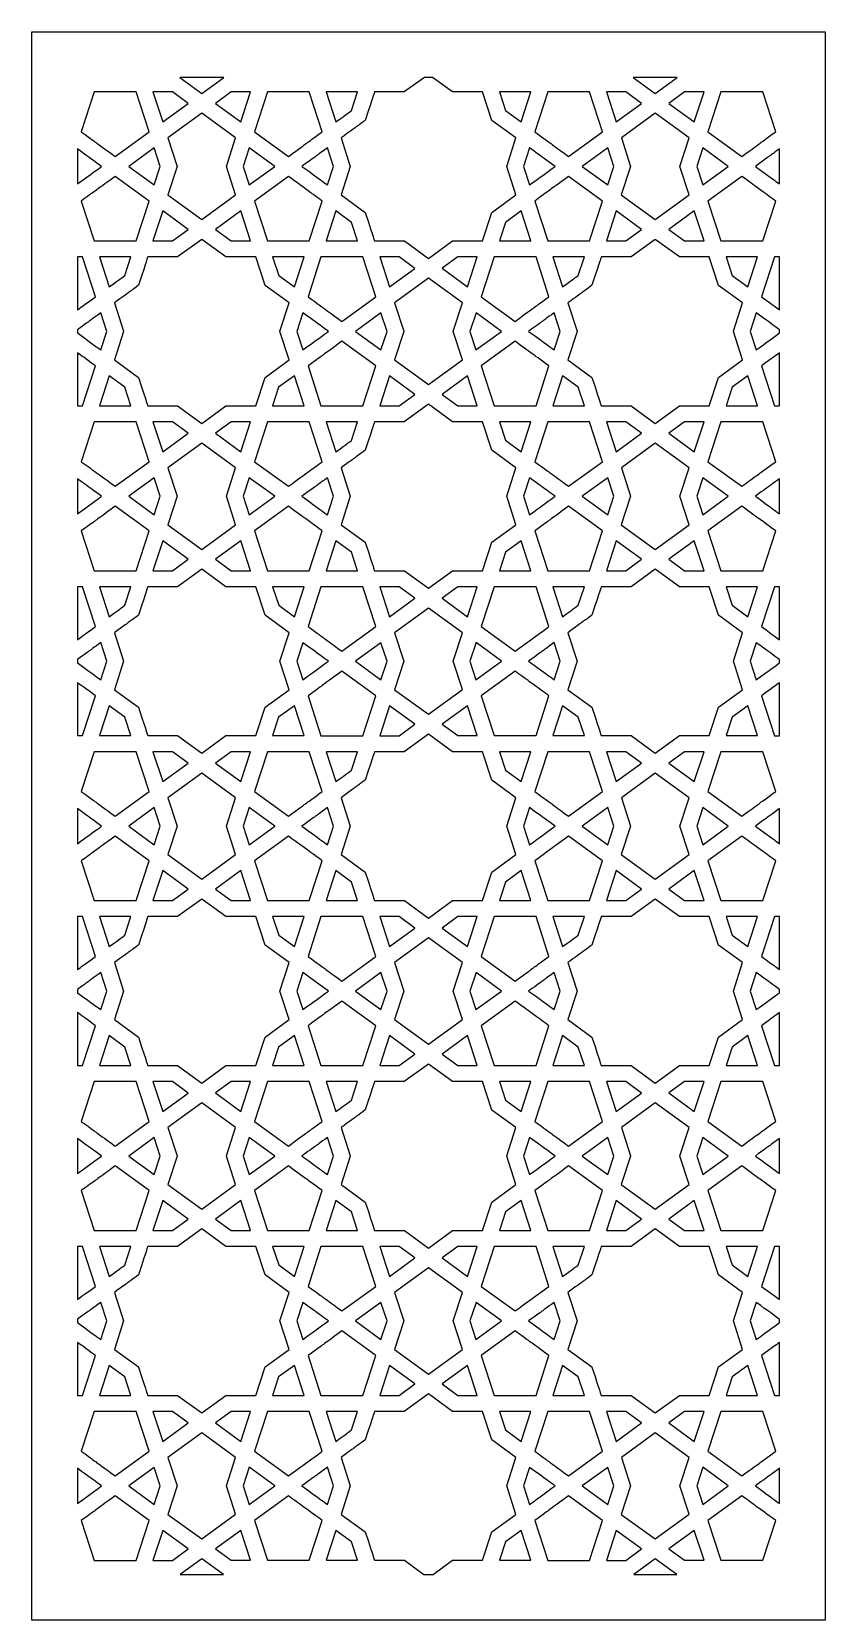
# Model space of a CAD drawing. Header units: millimetres. Extents: x -50 to 50, y -100 to 100.
import ezdxf

# ---------------------------------------------------------------- set-up
doc = ezdxf.new("R2010")
doc.units = ezdxf.units.MM
doc.header["$MEASUREMENT"] = 0
doc.layers.add('layer 1', color=7, linetype='Continuous')

msp = doc.modelspace()

# ---------------------------------------------------------------- linework, layer by layer
at = {"layer": 'layer 1', "color": 250}
for points, knots in [([(50.0821, 100.1536), (50.0821, 100.1536), (-49.9181, 100.1536), (-49.9181, 100.1536), (-49.9181, 100.1536), (-49.9181, 100.1536), (-49.9181, -99.8361), (-49.9181, -99.8361), (-49.9181, -99.8361), (-49.9181, -99.8361), (50.0821, -99.8361), (50.0821, -99.8361), (50.0821, -99.8361), (50.0821, -99.8361), (50.0821, 100.1536), (50.0821, 100.1536)], [0, 0, 0, 0, 0.2, 0.2, 0.2, 0.2, 0.4, 0.4, 0.4, 0.4, 0.6, 0.6, 0.6, 0.6, 1, 1, 1, 1]), ([(-25.7094, 94.4041), (-25.7094, 94.4041), (-28.4908, 92.3826), (-28.4908, 92.3826), (-28.4908, 92.3826), (-28.4908, 92.3826), (-31.2724, 94.4041), (-31.2724, 94.4041), (-31.2724, 94.4041), (-31.2724, 94.4041), (-25.7094, 94.4041), (-25.7094, 94.4041)], [0, 0, 0, 0, 0.25, 0.25, 0.25, 0.25, 0.5, 0.5, 0.5, 0.5, 1, 1, 1, 1]), ([(0.6064, 94.4041), (0.6064, 94.4041), (3.1256, 92.5731), (3.1256, 92.5731), (3.1256, 92.5731), (3.5966, 92.5731), (6.4181, 92.5731), (6.8894, 92.5731), (6.8894, 92.5731), (6.8894, 92.5731), (8.0585, 88.9939), (8.0585, 88.9939), (8.0585, 88.9939), (8.0585, 88.9939), (11.1002, 86.7833), (11.1002, 86.7833), (11.1002, 86.7833), (11.1002, 86.7833), (9.9371, 83.2065), (9.9371, 83.2065), (9.9371, 83.2065), (9.9371, 83.2065), (9.9381, 83.2037), (9.9381, 83.2037), (9.9381, 83.2037), (9.9381, 83.2037), (9.9371, 83.2009), (9.9371, 83.2009), (9.9371, 83.2009), (9.9371, 83.2009), (9.9378, 83.1981), (9.9378, 83.1981), (9.9378, 83.1981), (9.9378, 83.1981), (9.9371, 83.1952), (9.9371, 83.1952), (9.9371, 83.1952), (9.9371, 83.1952), (11.0991, 79.617), (11.0991, 79.617), (11.0991, 79.617), (11.0991, 79.617), (8.0571, 77.4065), (8.0571, 77.4065), (8.0571, 77.4065), (8.0571, 77.4065), (6.8908, 73.8315), (6.8908, 73.8315), (6.8908, 73.8315), (6.4184, 73.8315), (3.5955, 73.8315), (3.127, 73.8315), (3.127, 73.8315), (3.127, 73.8315), (0.0804, 71.6174), (0.0804, 71.6174), (0.0804, 71.6174), (0.0804, 71.6174), (-2.963, 73.8293), (-2.963, 73.8293), (-2.963, 73.8293), (-3.4339, 73.8293), (-6.2554, 73.8293), (-6.7268, 73.8293), (-6.7268, 73.8293), (-6.8619, 74.2435), (-6.6848, 73.6988), (-7.8874, 77.4016), (-7.8874, 77.4016), (-7.8874, 77.4016), (-7.8952, 77.4072), (-7.8952, 77.4072), (-7.8952, 77.4072), (-7.8952, 77.4072), (-7.8955, 77.4086), (-7.8955, 77.4086), (-7.8955, 77.4086), (-7.8955, 77.4086), (-10.9372, 79.6191), (-10.9372, 79.6191), (-10.9372, 79.6191), (-10.9372, 79.6191), (-9.7726, 83.197), (-9.7726, 83.197), (-9.7726, 83.197), (-9.7726, 83.197), (-9.7744, 83.2027), (-9.7744, 83.2027), (-9.7744, 83.2027), (-9.7744, 83.2027), (-9.7726, 83.2083), (-9.7726, 83.2083), (-9.7726, 83.2083), (-9.7726, 83.2083), (-10.9358, 86.7855), (-10.9358, 86.7855), (-10.9358, 86.7855), (-8.763, 88.3648), (-9.4312, 87.8798), (-7.8892, 88.997), (-7.8892, 88.997), (-6.7201, 92.5978), (-6.9201, 91.9826), (-6.7278, 92.5714), (-6.7278, 92.5714), (-6.2558, 92.5714), (-3.4329, 92.5714), (-2.9644, 92.5714), (-2.9644, 92.5714), (-2.9644, 92.5714), (-0.4424, 94.4041), (-0.4424, 94.4041), (-0.4424, 94.4041), (-0.4424, 94.4041), (0.6064, 94.4041), (0.6064, 94.4041)], [0, 0, 0, 0, 0.03333333, 0.03333333, 0.03333333, 0.03333333, 0.06666667, 0.06666667, 0.06666667, 0.06666667, 0.1, 0.1, 0.1, 0.1, 0.13333333, 0.13333333, 0.13333333, 0.13333333, 0.16666667, 0.16666667, 0.16666667, 0.16666667, 0.2, 0.2, 0.2, 0.2, 0.23333333, 0.23333333, 0.23333333, 0.23333333, 0.26666667, 0.26666667, 0.26666667, 0.26666667, 0.3, 0.3, 0.3, 0.3, 0.33333333, 0.33333333, 0.33333333, 0.33333333, 0.36666667, 0.36666667, 0.36666667, 0.36666667, 0.4, 0.4, 0.4, 0.4, 0.43333333, 0.43333333, 0.43333333, 0.43333333, 0.46666667, 0.46666667, 0.46666667, 0.46666667, 0.5, 0.5, 0.5, 0.5, 0.53333333, 0.53333333, 0.53333333, 0.53333333, 0.56666667, 0.56666667, 0.56666667, 0.56666667, 0.6, 0.6, 0.6, 0.6, 0.63333333, 0.63333333, 0.63333333, 0.63333333, 0.66666667, 0.66666667, 0.66666667, 0.66666667, 0.7, 0.7, 0.7, 0.7, 0.73333333, 0.73333333, 0.73333333, 0.73333333, 0.76666667, 0.76666667, 0.76666667, 0.76666667, 0.8, 0.8, 0.8, 0.8, 0.83333333, 0.83333333, 0.83333333, 0.83333333, 0.86666667, 0.86666667, 0.86666667, 0.86666667, 0.9, 0.9, 0.9, 0.9, 0.93333333, 0.93333333, 0.93333333, 0.93333333, 1, 1, 1, 1]), ([(31.4336, 94.4041), (31.4336, 94.4041), (28.6519, 92.3826), (28.6519, 92.3826), (28.6519, 92.3826), (28.6519, 92.3826), (25.8706, 94.4041), (25.8706, 94.4041), (25.8706, 94.4041), (25.8706, 94.4041), (31.4336, 94.4041), (31.4336, 94.4041)], [0, 0, 0, 0, 0.25, 0.25, 0.25, 0.25, 0.5, 0.5, 0.5, 0.5, 1, 1, 1, 1]), ([(-42.0409, 92.5735), (-42.0409, 92.5735), (-36.7604, 92.5735), (-36.7604, 92.5735), (-36.7604, 92.5735), (-36.7604, 92.5735), (-35.1313, 87.5566), (-35.1313, 87.5566), (-35.1313, 87.5566), (-35.1313, 87.5566), (-39.3995, 84.4547), (-39.3995, 84.4547), (-39.3995, 84.4547), (-42.596, 86.7752), (-40.909, 85.55), (-43.6702, 87.5566), (-43.6702, 87.5566), (-43.6702, 87.5566), (-42.0409, 92.5735), (-42.0409, 92.5735)], [0, 0, 0, 0, 0.16666667, 0.16666667, 0.16666667, 0.16666667, 0.33333333, 0.33333333, 0.33333333, 0.33333333, 0.5, 0.5, 0.5, 0.5, 0.66666667, 0.66666667, 0.66666667, 0.66666667, 1, 1, 1, 1]), ([(-33.4149, 88.8041), (-33.4149, 88.8041), (-34.6391, 92.5735), (-34.6391, 92.5735), (-34.6391, 92.5735), (-34.6391, 92.5735), (-32.1896, 92.5735), (-32.1896, 92.5735), (-32.1896, 92.5735), (-32.1896, 92.5735), (-30.2091, 91.1338), (-30.2091, 91.1338), (-30.2091, 91.1338), (-30.2091, 91.1338), (-33.4149, 88.8041), (-33.4149, 88.8041)], [0, 0, 0, 0, 0.2, 0.2, 0.2, 0.2, 0.4, 0.4, 0.4, 0.4, 0.6, 0.6, 0.6, 0.6, 1, 1, 1, 1]), ([(-22.3395, 92.5753), (-22.3395, 92.5753), (-23.5636, 88.8062), (-23.5636, 88.8062), (-23.5636, 88.8062), (-23.5636, 88.8062), (-26.7696, 91.1359), (-26.7696, 91.1359), (-26.7696, 91.1359), (-26.7696, 91.1359), (-24.789, 92.5753), (-24.789, 92.5753), (-24.789, 92.5753), (-24.4841, 92.5753), (-22.6515, 92.5753), (-22.3395, 92.5753)], [0, 0, 0, 0, 0.2, 0.2, 0.2, 0.2, 0.4, 0.4, 0.4, 0.4, 0.6, 0.6, 0.6, 0.6, 1, 1, 1, 1]), ([(-17.5791, 84.4568), (-17.5791, 84.4568), (-21.8474, 87.5588), (-21.8474, 87.5588), (-21.8474, 87.5588), (-21.8474, 87.5588), (-20.2183, 92.5753), (-20.2183, 92.5753), (-20.2183, 92.5753), (-20.2183, 92.5753), (-14.9379, 92.5753), (-14.9379, 92.5753), (-14.9379, 92.5753), (-14.9379, 92.5753), (-13.3085, 87.5584), (-13.3085, 87.5584), (-13.3085, 87.5584), (-15.7995, 85.7486), (-14.6001, 86.619), (-17.5791, 84.4568)], [0, 0, 0, 0, 0.16666667, 0.16666667, 0.16666667, 0.16666667, 0.33333333, 0.33333333, 0.33333333, 0.33333333, 0.5, 0.5, 0.5, 0.5, 0.66666667, 0.66666667, 0.66666667, 0.66666667, 1, 1, 1, 1]), ([(-12.815, 92.5714), (-12.815, 92.5714), (-8.8484, 92.5714), (-8.8484, 92.5714), (-8.8484, 92.5714), (-8.8484, 92.5714), (-9.6079, 90.2427), (-9.6079, 90.2427), (-9.6079, 90.2427), (-10.3516, 89.7022), (-9.9243, 90.0123), (-11.5916, 88.8041), (-11.5916, 88.8041), (-11.5916, 88.8041), (-12.815, 92.5714), (-12.815, 92.5714)], [0, 0, 0, 0, 0.2, 0.2, 0.2, 0.2, 0.4, 0.4, 0.4, 0.4, 0.6, 0.6, 0.6, 0.6, 1, 1, 1, 1]), ([(12.9805, 92.5731), (12.9805, 92.5731), (11.7563, 88.8041), (11.7563, 88.8041), (11.7563, 88.8041), (11.7563, 88.8041), (9.772, 90.2462), (9.772, 90.2462), (9.772, 90.2462), (9.772, 90.2462), (9.0121, 92.5731), (9.0121, 92.5731), (9.0121, 92.5731), (9.0121, 92.5731), (12.9805, 92.5731), (12.9805, 92.5731)], [0, 0, 0, 0, 0.2, 0.2, 0.2, 0.2, 0.4, 0.4, 0.4, 0.4, 0.6, 0.6, 0.6, 0.6, 1, 1, 1, 1]), ([(17.7433, 84.4547), (14.5468, 86.7752), (16.2338, 85.55), (13.4726, 87.5566), (13.4726, 87.5566), (13.4726, 87.5566), (15.1021, 92.5735), (15.1021, 92.5735), (15.1021, 92.5735), (15.1021, 92.5735), (20.3824, 92.5735), (20.3824, 92.5735), (20.3824, 92.5735), (20.3824, 92.5735), (22.0116, 87.5566), (22.0116, 87.5566), (22.0116, 87.5566), (22.0116, 87.5566), (17.7433, 84.4547), (17.7433, 84.4547)], [0, 0, 0, 0, 0.16666667, 0.16666667, 0.16666667, 0.16666667, 0.33333333, 0.33333333, 0.33333333, 0.33333333, 0.5, 0.5, 0.5, 0.5, 0.66666667, 0.66666667, 0.66666667, 0.66666667, 1, 1, 1, 1]), ([(23.7278, 88.8041), (23.7278, 88.8041), (22.5037, 92.5735), (22.5037, 92.5735), (22.5037, 92.5735), (22.5037, 92.5735), (24.9534, 92.5735), (24.9534, 92.5735), (24.9534, 92.5735), (24.9534, 92.5735), (26.9339, 91.1338), (26.9339, 91.1338), (26.9339, 91.1338), (26.9339, 91.1338), (23.7278, 88.8041), (23.7278, 88.8041)], [0, 0, 0, 0, 0.2, 0.2, 0.2, 0.2, 0.4, 0.4, 0.4, 0.4, 0.6, 0.6, 0.6, 0.6, 1, 1, 1, 1]), ([(33.5792, 88.8062), (33.5792, 88.8062), (30.3735, 91.1359), (30.3735, 91.1359), (30.3735, 91.1359), (30.3735, 91.1359), (32.354, 92.5753), (32.354, 92.5753), (32.354, 92.5753), (32.6588, 92.5753), (34.4914, 92.5753), (34.8033, 92.5753), (34.8033, 92.5753), (34.8033, 92.5753), (33.5792, 88.8062), (33.5792, 88.8062)], [0, 0, 0, 0, 0.2, 0.2, 0.2, 0.2, 0.4, 0.4, 0.4, 0.4, 0.6, 0.6, 0.6, 0.6, 1, 1, 1, 1]), ([(35.2954, 87.5588), (35.2954, 87.5588), (36.9246, 92.5753), (36.9246, 92.5753), (36.9246, 92.5753), (36.9246, 92.5753), (42.2049, 92.5753), (42.2049, 92.5753), (42.2049, 92.5753), (42.2049, 92.5753), (43.8344, 87.5584), (43.8344, 87.5584), (43.8344, 87.5584), (41.3434, 85.7486), (42.5425, 86.619), (39.5637, 84.4568), (39.5637, 84.4568), (39.5637, 84.4568), (35.2954, 87.5588), (35.2954, 87.5588)], [0, 0, 0, 0, 0.16666667, 0.16666667, 0.16666667, 0.16666667, 0.33333333, 0.33333333, 0.33333333, 0.33333333, 0.5, 0.5, 0.5, 0.5, 0.66666667, 0.66666667, 0.66666667, 0.66666667, 1, 1, 1, 1]), ([(-24.22, 86.7855), (-24.22, 86.7855), (-25.3832, 83.2076), (-25.3832, 83.2076), (-25.3832, 83.2076), (-25.3832, 83.2076), (-25.3822, 83.2051), (-25.3822, 83.2051), (-25.3822, 83.2051), (-25.3822, 83.2051), (-25.3832, 83.2019), (-25.3832, 83.2019), (-25.3832, 83.2019), (-25.3832, 83.2019), (-25.3824, 83.1991), (-25.3824, 83.1991), (-25.3824, 83.1991), (-25.3824, 83.1991), (-25.3832, 83.1967), (-25.3832, 83.1967), (-25.3832, 83.1967), (-25.3832, 83.1967), (-24.2212, 79.6195), (-24.2212, 79.6195), (-24.2212, 79.6195), (-24.2212, 79.6195), (-28.4922, 76.5154), (-28.4922, 76.5154), (-28.4922, 76.5154), (-28.4922, 76.5154), (-32.76, 79.617), (-32.76, 79.617), (-32.76, 79.617), (-32.76, 79.617), (-31.5969, 83.1952), (-31.5969, 83.1952), (-31.5969, 83.1952), (-31.5969, 83.1952), (-31.5993, 83.2027), (-31.5993, 83.2027), (-31.5993, 83.2027), (-31.5993, 83.2027), (-31.5984, 83.2051), (-31.5984, 83.2051), (-31.5984, 83.2051), (-31.5984, 83.2051), (-32.759, 86.7833), (-32.759, 86.7833), (-32.759, 86.7833), (-32.759, 86.7833), (-28.4879, 89.8871), (-28.4879, 89.8871), (-28.4879, 89.8871), (-28.4879, 89.8871), (-24.22, 86.7855), (-24.22, 86.7855)], [0, 0, 0, 0, 0.06666667, 0.06666667, 0.06666667, 0.06666667, 0.13333333, 0.13333333, 0.13333333, 0.13333333, 0.2, 0.2, 0.2, 0.2, 0.26666667, 0.26666667, 0.26666667, 0.26666667, 0.33333333, 0.33333333, 0.33333333, 0.33333333, 0.4, 0.4, 0.4, 0.4, 0.46666667, 0.46666667, 0.46666667, 0.46666667, 0.53333333, 0.53333333, 0.53333333, 0.53333333, 0.6, 0.6, 0.6, 0.6, 0.66666667, 0.66666667, 0.66666667, 0.66666667, 0.73333333, 0.73333333, 0.73333333, 0.73333333, 0.8, 0.8, 0.8, 0.8, 0.86666667, 0.86666667, 0.86666667, 0.86666667, 1, 1, 1, 1]), ([(32.9226, 86.7855), (32.9226, 86.7855), (31.7595, 83.2076), (31.7595, 83.2076), (31.7595, 83.2076), (31.7595, 83.2076), (31.7606, 83.2051), (31.7606, 83.2051), (31.7606, 83.2051), (31.7606, 83.2051), (31.7595, 83.2019), (31.7595, 83.2019), (31.7595, 83.2019), (31.7595, 83.2019), (31.7606, 83.1991), (31.7606, 83.1991), (31.7606, 83.1991), (31.7606, 83.1991), (31.7595, 83.1967), (31.7595, 83.1967), (31.7595, 83.1967), (31.7595, 83.1967), (32.9216, 79.6195), (32.9216, 79.6195), (32.9216, 79.6195), (32.9216, 79.6195), (28.6505, 76.5154), (28.6505, 76.5154), (28.6505, 76.5154), (28.6505, 76.5154), (24.3829, 79.617), (24.3829, 79.617), (24.3829, 79.617), (24.3829, 79.617), (25.5461, 83.1952), (25.5461, 83.1952), (25.5461, 83.1952), (25.5461, 83.1952), (25.5436, 83.2027), (25.5436, 83.2027), (25.5436, 83.2027), (25.5436, 83.2027), (25.5446, 83.2051), (25.5446, 83.2051), (25.5446, 83.2051), (25.5446, 83.2051), (24.384, 86.7833), (24.384, 86.7833), (24.384, 86.7833), (24.384, 86.7833), (28.6551, 89.8871), (28.6551, 89.8871), (28.6551, 89.8871), (28.6551, 89.8871), (32.9226, 86.7855), (32.9226, 86.7855)], [0, 0, 0, 0, 0.06666667, 0.06666667, 0.06666667, 0.06666667, 0.13333333, 0.13333333, 0.13333333, 0.13333333, 0.2, 0.2, 0.2, 0.2, 0.26666667, 0.26666667, 0.26666667, 0.26666667, 0.33333333, 0.33333333, 0.33333333, 0.33333333, 0.4, 0.4, 0.4, 0.4, 0.46666667, 0.46666667, 0.46666667, 0.46666667, 0.53333333, 0.53333333, 0.53333333, 0.53333333, 0.6, 0.6, 0.6, 0.6, 0.66666667, 0.66666667, 0.66666667, 0.66666667, 0.73333333, 0.73333333, 0.73333333, 0.73333333, 0.8, 0.8, 0.8, 0.8, 0.86666667, 0.86666667, 0.86666667, 0.86666667, 1, 1, 1, 1]), ([(-44.1584, 85.4139), (-42.5188, 84.2222), (-42.9497, 84.5351), (-41.1114, 83.2009), (-41.1114, 83.2009), (-42.441, 82.2357), (-42.7626, 82.0025), (-44.1584, 80.9876), (-44.1584, 80.9876), (-44.1584, 80.9876), (-44.1584, 85.4139), (-44.1584, 85.4139)], [0, 0, 0, 0, 0.25, 0.25, 0.25, 0.25, 0.5, 0.5, 0.5, 0.5, 1, 1, 1, 1]), ([(-37.6897, 83.1998), (-37.6897, 83.1998), (-34.4763, 85.5349), (-34.4763, 85.5349), (-34.4763, 85.5349), (-34.4763, 85.5349), (-33.7188, 83.2023), (-33.7188, 83.2023), (-33.7188, 83.2023), (-33.7188, 83.2023), (-34.4778, 80.8655), (-34.4778, 80.8655), (-34.4778, 80.8655), (-34.4778, 80.8655), (-37.6897, 83.1998), (-37.6897, 83.1998)], [0, 0, 0, 0, 0.2, 0.2, 0.2, 0.2, 0.4, 0.4, 0.4, 0.4, 0.6, 0.6, 0.6, 0.6, 1, 1, 1, 1]), ([(-19.2903, 83.203), (-19.2903, 83.203), (-22.5036, 80.8676), (-22.5036, 80.8676), (-22.5036, 80.8676), (-22.5036, 80.8676), (-23.2617, 83.2019), (-23.2617, 83.2019), (-23.2617, 83.2019), (-23.2617, 83.2019), (-22.5025, 85.5373), (-22.5025, 85.5373), (-22.5025, 85.5373), (-22.5025, 85.5373), (-19.2903, 83.203), (-19.2903, 83.203)], [0, 0, 0, 0, 0.2, 0.2, 0.2, 0.2, 0.4, 0.4, 0.4, 0.4, 0.6, 0.6, 0.6, 0.6, 1, 1, 1, 1]), ([(-15.8685, 83.2019), (-13.4101, 84.9866), (-14.6552, 84.0828), (-12.6534, 85.5373), (-12.6534, 85.5373), (-12.6534, 85.5373), (-11.8943, 83.203), (-11.8943, 83.203), (-11.8943, 83.203), (-11.8943, 83.203), (-12.6545, 80.8673), (-12.6545, 80.8673), (-12.6545, 80.8673), (-13.6207, 81.5693), (-13.239, 81.2931), (-15.8685, 83.2019)], [0, 0, 0, 0, 0.2, 0.2, 0.2, 0.2, 0.4, 0.4, 0.4, 0.4, 0.6, 0.6, 0.6, 0.6, 1, 1, 1, 1]), ([(16.0313, 83.2009), (14.6491, 82.1976), (14.3598, 81.9873), (12.8168, 80.8659), (12.8168, 80.8659), (12.8168, 80.8659), (12.0587, 83.2005), (12.0587, 83.2005), (12.0587, 83.2005), (12.0587, 83.2005), (12.8175, 85.5352), (12.8175, 85.5352), (12.8175, 85.5352), (14.6547, 84.2), (14.1333, 84.5788), (16.0313, 83.2009)], [0, 0, 0, 0, 0.2, 0.2, 0.2, 0.2, 0.4, 0.4, 0.4, 0.4, 0.6, 0.6, 0.6, 0.6, 1, 1, 1, 1]), ([(22.6649, 80.8655), (22.6649, 80.8655), (19.4532, 83.1998), (19.4532, 83.1998), (19.4532, 83.1998), (19.4532, 83.1998), (22.6663, 85.5349), (22.6663, 85.5349), (22.6663, 85.5349), (22.6663, 85.5349), (23.4241, 83.2023), (23.4241, 83.2023), (23.4241, 83.2023), (23.4241, 83.2023), (22.6649, 80.8655), (22.6649, 80.8655)], [0, 0, 0, 0, 0.2, 0.2, 0.2, 0.2, 0.4, 0.4, 0.4, 0.4, 0.6, 0.6, 0.6, 0.6, 1, 1, 1, 1]), ([(34.6393, 80.8676), (34.6393, 80.8676), (33.8811, 83.2019), (33.8811, 83.2019), (33.8811, 83.2019), (33.8811, 83.2019), (34.6403, 85.5373), (34.6403, 85.5373), (34.6403, 85.5373), (34.6403, 85.5373), (37.8527, 83.203), (37.8527, 83.203), (37.8527, 83.203), (37.8527, 83.203), (34.6393, 80.8676), (34.6393, 80.8676)], [0, 0, 0, 0, 0.2, 0.2, 0.2, 0.2, 0.4, 0.4, 0.4, 0.4, 0.6, 0.6, 0.6, 0.6, 1, 1, 1, 1]), ([(44.3223, 80.9879), (43.5578, 81.5432), (43.7399, 81.412), (41.2743, 83.2019), (41.2743, 83.2019), (43.6608, 84.9344), (42.5581, 84.1336), (44.3223, 85.416), (44.3223, 85.416), (44.3223, 85.416), (44.3223, 80.9879), (44.3223, 80.9879)], [0, 0, 0, 0, 0.25, 0.25, 0.25, 0.25, 0.5, 0.5, 0.5, 0.5, 1, 1, 1, 1]), ([(-35.1327, 78.8441), (-35.1327, 78.8441), (-36.7619, 73.8272), (-36.7619, 73.8272), (-36.7619, 73.8272), (-36.7619, 73.8272), (-42.0423, 73.8272), (-42.0423, 73.8272), (-42.0423, 73.8272), (-42.0423, 73.8272), (-43.6716, 78.8441), (-43.6716, 78.8441), (-43.6716, 78.8441), (-41.2258, 80.621), (-42.3748, 79.7871), (-39.4009, 81.9461), (-39.4009, 81.9461), (-39.4009, 81.9461), (-35.1327, 78.8441), (-35.1327, 78.8441)], [0, 0, 0, 0, 0.16666667, 0.16666667, 0.16666667, 0.16666667, 0.33333333, 0.33333333, 0.33333333, 0.33333333, 0.5, 0.5, 0.5, 0.5, 0.66666667, 0.66666667, 0.66666667, 0.66666667, 1, 1, 1, 1]), ([(-20.2195, 73.8293), (-20.2195, 73.8293), (-21.8488, 78.8458), (-21.8488, 78.8458), (-21.8488, 78.8458), (-21.8488, 78.8458), (-17.5805, 81.9478), (-17.5805, 81.9478), (-17.5805, 81.9478), (-14.9776, 80.0587), (-15.86, 80.6993), (-13.3099, 78.8458), (-13.3099, 78.8458), (-13.3099, 78.8458), (-14.9393, 73.8293), (-14.9393, 73.8293), (-14.9393, 73.8293), (-14.9393, 73.8293), (-20.2195, 73.8293), (-20.2195, 73.8293)], [0, 0, 0, 0, 0.16666667, 0.16666667, 0.16666667, 0.16666667, 0.33333333, 0.33333333, 0.33333333, 0.33333333, 0.5, 0.5, 0.5, 0.5, 0.66666667, 0.66666667, 0.66666667, 0.66666667, 1, 1, 1, 1]), ([(17.7419, 81.9461), (17.7419, 81.9461), (22.0102, 78.8441), (22.0102, 78.8441), (22.0102, 78.8441), (22.0102, 78.8441), (20.381, 73.8272), (20.381, 73.8272), (20.381, 73.8272), (20.381, 73.8272), (15.1007, 73.8272), (15.1007, 73.8272), (15.1007, 73.8272), (15.1007, 73.8272), (13.4712, 78.8441), (13.4712, 78.8441), (13.4712, 78.8441), (15.917, 80.621), (14.768, 79.7871), (17.7419, 81.9461)], [0, 0, 0, 0, 0.16666667, 0.16666667, 0.16666667, 0.16666667, 0.33333333, 0.33333333, 0.33333333, 0.33333333, 0.5, 0.5, 0.5, 0.5, 0.66666667, 0.66666667, 0.66666667, 0.66666667, 1, 1, 1, 1]), ([(36.9235, 73.8293), (36.9235, 73.8293), (35.294, 78.8458), (35.294, 78.8458), (35.294, 78.8458), (35.294, 78.8458), (39.5623, 81.9478), (39.5623, 81.9478), (39.5623, 81.9478), (42.1651, 80.0587), (41.2828, 80.6993), (43.833, 78.8458), (43.833, 78.8458), (43.833, 78.8458), (42.2035, 73.8293), (42.2035, 73.8293), (42.2035, 73.8293), (42.2035, 73.8293), (36.9235, 73.8293), (36.9235, 73.8293)], [0, 0, 0, 0, 0.16666667, 0.16666667, 0.16666667, 0.16666667, 0.33333333, 0.33333333, 0.33333333, 0.33333333, 0.5, 0.5, 0.5, 0.5, 0.66666667, 0.66666667, 0.66666667, 0.66666667, 1, 1, 1, 1]), ([(-33.4163, 77.5967), (-33.4163, 77.5967), (-30.2104, 75.2666), (-30.2104, 75.2666), (-30.2104, 75.2666), (-30.2104, 75.2666), (-32.191, 73.8272), (-32.191, 73.8272), (-32.191, 73.8272), (-32.191, 73.8272), (-34.6404, 73.8272), (-34.6404, 73.8272), (-34.6404, 73.8272), (-34.6404, 73.8272), (-33.4163, 77.5967), (-33.4163, 77.5967)], [0, 0, 0, 0, 0.2, 0.2, 0.2, 0.2, 0.4, 0.4, 0.4, 0.4, 0.6, 0.6, 0.6, 0.6, 1, 1, 1, 1]), ([(-22.341, 73.8293), (-22.6525, 73.8293), (-24.484, 73.8293), (-24.7905, 73.8293), (-24.7905, 73.8293), (-24.7905, 73.8293), (-26.771, 75.2687), (-26.771, 75.2687), (-26.771, 75.2687), (-26.771, 75.2687), (-23.565, 77.5988), (-23.565, 77.5988), (-23.565, 77.5988), (-23.565, 77.5988), (-22.341, 73.8293), (-22.341, 73.8293)], [0, 0, 0, 0, 0.2, 0.2, 0.2, 0.2, 0.4, 0.4, 0.4, 0.4, 0.6, 0.6, 0.6, 0.6, 1, 1, 1, 1]), ([(-12.8178, 73.8293), (-12.8178, 73.8293), (-11.5933, 77.5998), (-11.5933, 77.5998), (-11.5933, 77.5998), (-11.5933, 77.5998), (-9.6086, 76.1598), (-9.6086, 76.1598), (-9.6086, 76.1598), (-9.6086, 76.1598), (-8.8473, 73.8293), (-8.8473, 73.8293), (-8.8473, 73.8293), (-8.8473, 73.8293), (-12.8178, 73.8293), (-12.8178, 73.8293)], [0, 0, 0, 0, 0.2, 0.2, 0.2, 0.2, 0.4, 0.4, 0.4, 0.4, 0.6, 0.6, 0.6, 0.6, 1, 1, 1, 1]), ([(12.978, 73.8315), (12.978, 73.8315), (9.0128, 73.8315), (9.0128, 73.8315), (9.0128, 73.8315), (9.0128, 73.8315), (9.7709, 76.1545), (9.7709, 76.1545), (9.7709, 76.1545), (9.7709, 76.1545), (11.7553, 77.5967), (11.7553, 77.5967), (11.7553, 77.5967), (11.7553, 77.5967), (12.978, 73.8315), (12.978, 73.8315)], [0, 0, 0, 0, 0.2, 0.2, 0.2, 0.2, 0.4, 0.4, 0.4, 0.4, 0.6, 0.6, 0.6, 0.6, 1, 1, 1, 1]), ([(23.7264, 77.5967), (23.7264, 77.5967), (26.9325, 75.2666), (26.9325, 75.2666), (26.9325, 75.2666), (26.9325, 75.2666), (24.952, 73.8272), (24.952, 73.8272), (24.952, 73.8272), (24.952, 73.8272), (22.5023, 73.8272), (22.5023, 73.8272), (22.5023, 73.8272), (22.5023, 73.8272), (23.7264, 77.5967), (23.7264, 77.5967)], [0, 0, 0, 0, 0.2, 0.2, 0.2, 0.2, 0.4, 0.4, 0.4, 0.4, 0.6, 0.6, 0.6, 0.6, 1, 1, 1, 1]), ([(32.3526, 73.8293), (32.3526, 73.8293), (30.3721, 75.2687), (30.3721, 75.2687), (30.3721, 75.2687), (30.3721, 75.2687), (33.5777, 77.5988), (33.5777, 77.5988), (33.5777, 77.5988), (33.5777, 77.5988), (34.8019, 73.8293), (34.8019, 73.8293), (34.8019, 73.8293), (34.4904, 73.8293), (32.6588, 73.8293), (32.3526, 73.8293)], [0, 0, 0, 0, 0.2, 0.2, 0.2, 0.2, 0.4, 0.4, 0.4, 0.4, 0.6, 0.6, 0.6, 0.6, 1, 1, 1, 1]), ([(-38.3458, 62.4374), (-38.3458, 62.4374), (-38.344, 62.4427), (-38.344, 62.4427), (-38.344, 62.4427), (-38.344, 62.4427), (-39.5074, 66.0203), (-39.5074, 66.0203), (-39.5074, 66.0203), (-37.3344, 67.5996), (-38.0026, 67.1146), (-36.4604, 68.2318), (-36.4604, 68.2318), (-35.2914, 71.8326), (-35.4914, 71.2174), (-35.2993, 71.8062), (-35.2993, 71.8062), (-34.8272, 71.8062), (-32.0042, 71.8062), (-31.5359, 71.8062), (-31.5359, 71.8062), (-31.5359, 71.8062), (-28.4894, 74.0198), (-28.4894, 74.0198), (-28.4894, 74.0198), (-28.4894, 74.0198), (-25.4457, 71.8079), (-25.4457, 71.8079), (-25.4457, 71.8079), (-24.9746, 71.8079), (-22.1532, 71.8079), (-21.6819, 71.8079), (-21.6819, 71.8079), (-21.6819, 71.8079), (-20.5129, 68.2286), (-20.5129, 68.2286), (-20.5129, 68.2286), (-20.5129, 68.2286), (-17.4713, 66.0181), (-17.4713, 66.0181), (-17.4713, 66.0181), (-17.4713, 66.0181), (-18.6344, 62.441), (-18.6344, 62.441), (-18.6344, 62.441), (-18.6344, 62.441), (-18.6335, 62.4382), (-18.6335, 62.4382), (-18.6335, 62.4382), (-18.6335, 62.4382), (-18.6344, 62.4353), (-18.6344, 62.4353), (-18.6344, 62.4353), (-18.6344, 62.4353), (-18.6335, 62.4325), (-18.6335, 62.4325), (-18.6335, 62.4325), (-18.6335, 62.4325), (-18.6344, 62.43), (-18.6344, 62.43), (-18.6344, 62.43), (-18.6344, 62.43), (-17.4724, 58.8518), (-17.4724, 58.8518), (-17.4724, 58.8518), (-17.4724, 58.8518), (-20.5144, 56.641), (-20.5144, 56.641), (-20.5144, 56.641), (-20.5144, 56.641), (-21.6807, 53.0663), (-21.6807, 53.0663), (-21.6807, 53.0663), (-22.1529, 53.0663), (-24.976, 53.0663), (-25.4444, 53.0663), (-25.4444, 53.0663), (-25.4444, 53.0663), (-28.4908, 50.8522), (-28.4908, 50.8522), (-28.4908, 50.8522), (-28.4908, 50.8522), (-31.5345, 53.0641), (-31.5345, 53.0641), (-31.5345, 53.0641), (-32.0055, 53.0641), (-34.8269, 53.0641), (-35.2982, 53.0641), (-35.2982, 53.0641), (-35.4341, 53.4804), (-35.2564, 52.934), (-36.459, 56.6364), (-36.459, 56.6364), (-36.459, 56.6364), (-36.4666, 56.642), (-36.4666, 56.642), (-36.4666, 56.642), (-36.4666, 56.642), (-36.4672, 56.6434), (-36.4672, 56.6434), (-36.4672, 56.6434), (-36.4672, 56.6434), (-39.5085, 58.8536), (-39.5085, 58.8536), (-39.5085, 58.8536), (-39.5085, 58.8536), (-38.344, 62.4318), (-38.344, 62.4318), (-38.344, 62.4318), (-38.344, 62.4318), (-38.3458, 62.4374), (-38.3458, 62.4374)], [0, 0, 0, 0, 0.03448276, 0.03448276, 0.03448276, 0.03448276, 0.06896552, 0.06896552, 0.06896552, 0.06896552, 0.10344828, 0.10344828, 0.10344828, 0.10344828, 0.13793103, 0.13793103, 0.13793103, 0.13793103, 0.17241379, 0.17241379, 0.17241379, 0.17241379, 0.20689655, 0.20689655, 0.20689655, 0.20689655, 0.24137931, 0.24137931, 0.24137931, 0.24137931, 0.27586207, 0.27586207, 0.27586207, 0.27586207, 0.31034483, 0.31034483, 0.31034483, 0.31034483, 0.34482759, 0.34482759, 0.34482759, 0.34482759, 0.37931034, 0.37931034, 0.37931034, 0.37931034, 0.4137931, 0.4137931, 0.4137931, 0.4137931, 0.44827586, 0.44827586, 0.44827586, 0.44827586, 0.48275862, 0.48275862, 0.48275862, 0.48275862, 0.51724138, 0.51724138, 0.51724138, 0.51724138, 0.55172414, 0.55172414, 0.55172414, 0.55172414, 0.5862069, 0.5862069, 0.5862069, 0.5862069, 0.62068966, 0.62068966, 0.62068966, 0.62068966, 0.65517241, 0.65517241, 0.65517241, 0.65517241, 0.68965517, 0.68965517, 0.68965517, 0.68965517, 0.72413793, 0.72413793, 0.72413793, 0.72413793, 0.75862069, 0.75862069, 0.75862069, 0.75862069, 0.79310345, 0.79310345, 0.79310345, 0.79310345, 0.82758621, 0.82758621, 0.82758621, 0.82758621, 0.86206897, 0.86206897, 0.86206897, 0.86206897, 0.89655172, 0.89655172, 0.89655172, 0.89655172, 0.93103448, 0.93103448, 0.93103448, 0.93103448, 1, 1, 1, 1]), ([(38.5092, 62.4382), (38.5092, 62.4382), (38.5085, 62.4353), (38.5085, 62.4353), (38.5085, 62.4353), (38.5085, 62.4353), (38.5092, 62.4325), (38.5092, 62.4325), (38.5092, 62.4325), (38.5092, 62.4325), (38.5085, 62.43), (38.5085, 62.43), (38.5085, 62.43), (38.5085, 62.43), (39.6706, 58.8518), (39.6706, 58.8518), (39.6706, 58.8518), (39.6706, 58.8518), (36.6286, 56.641), (36.6286, 56.641), (36.6286, 56.641), (36.6286, 56.641), (35.4623, 53.0663), (35.4623, 53.0663), (35.4623, 53.0663), (34.9899, 53.0663), (32.167, 53.0663), (31.6985, 53.0663), (31.6985, 53.0663), (31.6985, 53.0663), (28.6519, 50.8522), (28.6519, 50.8522), (28.6519, 50.8522), (28.6519, 50.8522), (25.6085, 53.0641), (25.6085, 53.0641), (25.6085, 53.0641), (25.1372, 53.0641), (22.316, 53.0641), (21.8447, 53.0641), (21.8447, 53.0641), (21.7068, 53.4868), (21.8842, 52.9407), (20.6837, 56.6364), (20.6837, 56.6364), (20.6837, 56.6364), (20.6763, 56.642), (20.6763, 56.642), (20.6763, 56.642), (20.6763, 56.642), (20.6756, 56.6434), (20.6756, 56.6434), (20.6756, 56.6434), (20.6756, 56.6434), (17.6343, 58.8536), (17.6343, 58.8536), (17.6343, 58.8536), (17.6343, 58.8536), (18.7988, 62.4318), (18.7988, 62.4318), (18.7988, 62.4318), (18.7988, 62.4318), (18.7971, 62.4374), (18.7971, 62.4374), (18.7971, 62.4374), (18.7971, 62.4374), (18.7988, 62.4427), (18.7988, 62.4427), (18.7988, 62.4427), (18.7988, 62.4427), (17.6354, 66.0203), (17.6354, 66.0203), (17.6354, 66.0203), (19.8148, 67.6042), (19.1424, 67.116), (20.6823, 68.2318), (20.6823, 68.2318), (21.8489, 71.8252), (21.6521, 71.2188), (21.8437, 71.8062), (21.8437, 71.8062), (22.3157, 71.8062), (25.1386, 71.8062), (25.6071, 71.8062), (25.6071, 71.8062), (25.6071, 71.8062), (28.6533, 74.0198), (28.6533, 74.0198), (28.6533, 74.0198), (28.6533, 74.0198), (31.6971, 71.8079), (31.6971, 71.8079), (31.6971, 71.8079), (32.168, 71.8079), (34.9896, 71.8079), (35.4609, 71.8079), (35.4609, 71.8079), (35.4609, 71.8079), (36.63, 68.2286), (36.63, 68.2286), (36.63, 68.2286), (36.63, 68.2286), (39.6716, 66.0181), (39.6716, 66.0181), (39.6716, 66.0181), (39.6716, 66.0181), (38.5085, 62.441), (38.5085, 62.441), (38.5085, 62.441), (38.5085, 62.441), (38.5092, 62.4382), (38.5092, 62.4382)], [0, 0, 0, 0, 0.03448276, 0.03448276, 0.03448276, 0.03448276, 0.06896552, 0.06896552, 0.06896552, 0.06896552, 0.10344828, 0.10344828, 0.10344828, 0.10344828, 0.13793103, 0.13793103, 0.13793103, 0.13793103, 0.17241379, 0.17241379, 0.17241379, 0.17241379, 0.20689655, 0.20689655, 0.20689655, 0.20689655, 0.24137931, 0.24137931, 0.24137931, 0.24137931, 0.27586207, 0.27586207, 0.27586207, 0.27586207, 0.31034483, 0.31034483, 0.31034483, 0.31034483, 0.34482759, 0.34482759, 0.34482759, 0.34482759, 0.37931034, 0.37931034, 0.37931034, 0.37931034, 0.4137931, 0.4137931, 0.4137931, 0.4137931, 0.44827586, 0.44827586, 0.44827586, 0.44827586, 0.48275862, 0.48275862, 0.48275862, 0.48275862, 0.51724138, 0.51724138, 0.51724138, 0.51724138, 0.55172414, 0.55172414, 0.55172414, 0.55172414, 0.5862069, 0.5862069, 0.5862069, 0.5862069, 0.62068966, 0.62068966, 0.62068966, 0.62068966, 0.65517241, 0.65517241, 0.65517241, 0.65517241, 0.68965517, 0.68965517, 0.68965517, 0.68965517, 0.72413793, 0.72413793, 0.72413793, 0.72413793, 0.75862069, 0.75862069, 0.75862069, 0.75862069, 0.79310345, 0.79310345, 0.79310345, 0.79310345, 0.82758621, 0.82758621, 0.82758621, 0.82758621, 0.86206897, 0.86206897, 0.86206897, 0.86206897, 0.89655172, 0.89655172, 0.89655172, 0.89655172, 0.93103448, 0.93103448, 0.93103448, 0.93103448, 1, 1, 1, 1]), ([(-44.1584, 71.81), (-44.1584, 71.81), (-43.5093, 71.81), (-43.5093, 71.81), (-43.5093, 71.81), (-43.5093, 71.81), (-41.8799, 66.7932), (-41.8799, 66.7932), (-41.8799, 66.7932), (-43.4464, 65.6551), (-43.554, 65.5765), (-44.1584, 65.1376), (-44.1584, 65.1376), (-44.1584, 65.1376), (-44.1584, 71.81), (-44.1584, 71.81)], [0, 0, 0, 0, 0.2, 0.2, 0.2, 0.2, 0.4, 0.4, 0.4, 0.4, 0.6, 0.6, 0.6, 0.6, 1, 1, 1, 1]), ([(-37.4198, 71.8062), (-37.4198, 71.8062), (-38.1794, 69.4775), (-38.1794, 69.4775), (-38.1794, 69.4775), (-38.9228, 68.937), (-38.4963, 69.2464), (-40.163, 68.0389), (-40.163, 68.0389), (-40.163, 68.0389), (-41.3865, 71.8062), (-41.3865, 71.8062), (-41.3865, 71.8062), (-41.3865, 71.8062), (-37.4198, 71.8062), (-37.4198, 71.8062)], [0, 0, 0, 0, 0.2, 0.2, 0.2, 0.2, 0.4, 0.4, 0.4, 0.4, 0.6, 0.6, 0.6, 0.6, 1, 1, 1, 1]), ([(-16.815, 68.0389), (-16.815, 68.0389), (-18.7995, 69.481), (-18.7995, 69.481), (-18.7995, 69.481), (-18.7995, 69.481), (-19.5593, 71.8079), (-19.5593, 71.8079), (-19.5593, 71.8079), (-19.5593, 71.8079), (-15.5908, 71.8079), (-15.5908, 71.8079), (-15.5908, 71.8079), (-15.5908, 71.8079), (-16.815, 68.0389), (-16.815, 68.0389)], [0, 0, 0, 0, 0.2, 0.2, 0.2, 0.2, 0.4, 0.4, 0.4, 0.4, 0.6, 0.6, 0.6, 0.6, 1, 1, 1, 1]), ([(-10.8282, 63.6895), (-14.0247, 66.0097), (-12.3377, 64.7848), (-15.0987, 66.7914), (-15.0987, 66.7914), (-15.0987, 66.7914), (-13.4694, 71.8079), (-13.4694, 71.8079), (-13.4694, 71.8079), (-13.4694, 71.8079), (-8.189, 71.8079), (-8.189, 71.8079), (-8.189, 71.8079), (-8.189, 71.8079), (-6.5599, 66.7914), (-6.5599, 66.7914), (-6.5599, 66.7914), (-6.5599, 66.7914), (-10.8282, 63.6895), (-10.8282, 63.6895)], [0, 0, 0, 0, 0.16666667, 0.16666667, 0.16666667, 0.16666667, 0.33333333, 0.33333333, 0.33333333, 0.33333333, 0.5, 0.5, 0.5, 0.5, 0.66666667, 0.66666667, 0.66666667, 0.66666667, 1, 1, 1, 1]), ([(-4.8436, 68.0389), (-4.8436, 68.0389), (-6.0678, 71.8079), (-6.0678, 71.8079), (-6.0678, 71.8079), (-6.0678, 71.8079), (-3.6181, 71.8079), (-3.6181, 71.8079), (-3.6181, 71.8079), (-3.6181, 71.8079), (-1.6376, 70.3686), (-1.6376, 70.3686), (-1.6376, 70.3686), (-1.6376, 70.3686), (-4.8436, 68.0389), (-4.8436, 68.0389)], [0, 0, 0, 0, 0.2, 0.2, 0.2, 0.2, 0.4, 0.4, 0.4, 0.4, 0.6, 0.6, 0.6, 0.6, 1, 1, 1, 1]), ([(5.0077, 68.0406), (5.0077, 68.0406), (1.802, 70.3707), (1.802, 70.3707), (1.802, 70.3707), (1.802, 70.3707), (3.7825, 71.81), (3.7825, 71.81), (3.7825, 71.81), (4.0873, 71.81), (5.92, 71.81), (6.2318, 71.81), (6.2318, 71.81), (6.2318, 71.81), (5.0077, 68.0406), (5.0077, 68.0406)], [0, 0, 0, 0, 0.2, 0.2, 0.2, 0.2, 0.4, 0.4, 0.4, 0.4, 0.6, 0.6, 0.6, 0.6, 1, 1, 1, 1]), ([(13.6335, 71.81), (13.6335, 71.81), (15.2629, 66.7932), (15.2629, 66.7932), (15.2629, 66.7932), (12.772, 64.9834), (13.9711, 65.8537), (10.9922, 63.6916), (10.9922, 63.6916), (10.9922, 63.6916), (6.724, 66.7935), (6.724, 66.7935), (6.724, 66.7935), (6.724, 66.7935), (8.3531, 71.81), (8.3531, 71.81), (8.3531, 71.81), (8.3531, 71.81), (13.6335, 71.81), (13.6335, 71.81)], [0, 0, 0, 0, 0.16666667, 0.16666667, 0.16666667, 0.16666667, 0.33333333, 0.33333333, 0.33333333, 0.33333333, 0.5, 0.5, 0.5, 0.5, 0.66666667, 0.66666667, 0.66666667, 0.66666667, 1, 1, 1, 1]), ([(19.7231, 71.8062), (19.7231, 71.8062), (18.9636, 69.4775), (18.9636, 69.4775), (18.9636, 69.4775), (18.2234, 68.9395), (18.6468, 69.2464), (16.9799, 68.0389), (16.9799, 68.0389), (16.9799, 68.0389), (15.7565, 71.8062), (15.7565, 71.8062), (15.7565, 71.8062), (15.7565, 71.8062), (19.7231, 71.8062), (19.7231, 71.8062)], [0, 0, 0, 0, 0.2, 0.2, 0.2, 0.2, 0.4, 0.4, 0.4, 0.4, 0.6, 0.6, 0.6, 0.6, 1, 1, 1, 1]), ([(38.3434, 69.481), (38.3434, 69.481), (37.5835, 71.8079), (37.5835, 71.8079), (37.5835, 71.8079), (37.5835, 71.8079), (41.5519, 71.8079), (41.5519, 71.8079), (41.5519, 71.8079), (41.5519, 71.8079), (40.3278, 68.0389), (40.3278, 68.0389), (40.3278, 68.0389), (40.3278, 68.0389), (38.3434, 69.481), (38.3434, 69.481)], [0, 0, 0, 0, 0.2, 0.2, 0.2, 0.2, 0.4, 0.4, 0.4, 0.4, 0.6, 0.6, 0.6, 0.6, 1, 1, 1, 1]), ([(44.3223, 65.1358), (43.7579, 65.5458), (43.8065, 65.5108), (42.0441, 66.7914), (42.0441, 66.7914), (42.0441, 66.7914), (43.6735, 71.8079), (43.6735, 71.8079), (43.6735, 71.8079), (43.6735, 71.8079), (44.3223, 71.8079), (44.3223, 71.8079), (44.3223, 71.8079), (44.3223, 71.8079), (44.3223, 65.1358), (44.3223, 65.1358)], [0, 0, 0, 0, 0.2, 0.2, 0.2, 0.2, 0.4, 0.4, 0.4, 0.4, 0.6, 0.6, 0.6, 0.6, 1, 1, 1, 1]), ([(4.3515, 66.0203), (4.3515, 66.0203), (3.1884, 62.4424), (3.1884, 62.4424), (3.1884, 62.4424), (3.1884, 62.4424), (3.1891, 62.4399), (3.1891, 62.4399), (3.1891, 62.4399), (3.1891, 62.4399), (3.1881, 62.4367), (3.1881, 62.4367), (3.1881, 62.4367), (3.1881, 62.4367), (3.1891, 62.4339), (3.1891, 62.4339), (3.1891, 62.4339), (3.1891, 62.4339), (3.1884, 62.4314), (3.1884, 62.4314), (3.1884, 62.4314), (3.1884, 62.4314), (4.3501, 58.8539), (4.3501, 58.8539), (4.3501, 58.8539), (4.3501, 58.8539), (0.0794, 55.7502), (0.0794, 55.7502), (0.0794, 55.7502), (0.0794, 55.7502), (-4.1885, 58.8518), (-4.1885, 58.8518), (-4.1885, 58.8518), (-4.1885, 58.8518), (-3.0254, 62.4297), (-3.0254, 62.4297), (-3.0254, 62.4297), (-3.0254, 62.4297), (-3.0279, 62.4371), (-3.0279, 62.4371), (-3.0279, 62.4371), (-3.0279, 62.4371), (-3.0268, 62.4399), (-3.0268, 62.4399), (-3.0268, 62.4399), (-3.0268, 62.4399), (-4.1875, 66.0181), (-4.1875, 66.0181), (-4.1875, 66.0181), (-4.1875, 66.0181), (0.0836, 69.1219), (0.0836, 69.1219), (0.0836, 69.1219), (0.0836, 69.1219), (4.3515, 66.0203), (4.3515, 66.0203)], [0, 0, 0, 0, 0.06666667, 0.06666667, 0.06666667, 0.06666667, 0.13333333, 0.13333333, 0.13333333, 0.13333333, 0.2, 0.2, 0.2, 0.2, 0.26666667, 0.26666667, 0.26666667, 0.26666667, 0.33333333, 0.33333333, 0.33333333, 0.33333333, 0.4, 0.4, 0.4, 0.4, 0.46666667, 0.46666667, 0.46666667, 0.46666667, 0.53333333, 0.53333333, 0.53333333, 0.53333333, 0.6, 0.6, 0.6, 0.6, 0.66666667, 0.66666667, 0.66666667, 0.66666667, 0.73333333, 0.73333333, 0.73333333, 0.73333333, 0.8, 0.8, 0.8, 0.8, 0.86666667, 0.86666667, 0.86666667, 0.86666667, 1, 1, 1, 1]), ([(-44.1584, 62.641), (-42.0802, 64.1498), (-43.1446, 63.3769), (-41.2248, 64.7721), (-41.2248, 64.7721), (-41.2248, 64.7721), (-40.4658, 62.4378), (-40.4658, 62.4378), (-40.4658, 62.4378), (-40.4658, 62.4378), (-41.2259, 60.1021), (-41.2259, 60.1021), (-41.2259, 60.1021), (-42.1561, 60.7776), (-41.8385, 60.548), (-44.1584, 62.2321), (-44.1584, 62.2321), (-44.1584, 62.2321), (-44.1584, 62.641), (-44.1584, 62.641)], [0, 0, 0, 0, 0.16666667, 0.16666667, 0.16666667, 0.16666667, 0.33333333, 0.33333333, 0.33333333, 0.33333333, 0.5, 0.5, 0.5, 0.5, 0.66666667, 0.66666667, 0.66666667, 0.66666667, 1, 1, 1, 1]), ([(-15.7547, 60.1003), (-15.7547, 60.1003), (-16.513, 62.4353), (-16.513, 62.4353), (-16.513, 62.4353), (-16.513, 62.4353), (-15.7539, 64.77), (-15.7539, 64.77), (-15.7539, 64.77), (-13.9167, 63.4347), (-14.4381, 63.8133), (-12.5402, 62.4357), (-12.5402, 62.4357), (-13.9224, 61.4324), (-14.2116, 61.2221), (-15.7547, 60.1003)], [0, 0, 0, 0, 0.2, 0.2, 0.2, 0.2, 0.4, 0.4, 0.4, 0.4, 0.6, 0.6, 0.6, 0.6, 1, 1, 1, 1]), ([(-5.9051, 64.7697), (-5.9051, 64.7697), (-5.1474, 62.4371), (-5.1474, 62.4371), (-5.1474, 62.4371), (-5.1474, 62.4371), (-5.9066, 60.1003), (-5.9066, 60.1003), (-5.9066, 60.1003), (-5.9066, 60.1003), (-9.1182, 62.4346), (-9.1182, 62.4346), (-9.1182, 62.4346), (-9.1182, 62.4346), (-5.9051, 64.7697), (-5.9051, 64.7697)], [0, 0, 0, 0, 0.2, 0.2, 0.2, 0.2, 0.4, 0.4, 0.4, 0.4, 0.6, 0.6, 0.6, 0.6, 1, 1, 1, 1]), ([(9.2812, 62.4374), (9.2812, 62.4374), (6.0678, 60.1024), (6.0678, 60.1024), (6.0678, 60.1024), (6.0678, 60.1024), (5.3097, 62.4367), (5.3097, 62.4367), (5.3097, 62.4367), (5.3097, 62.4367), (6.0688, 64.7721), (6.0688, 64.7721), (6.0688, 64.7721), (6.0688, 64.7721), (9.2812, 62.4374), (9.2812, 62.4374)], [0, 0, 0, 0, 0.2, 0.2, 0.2, 0.2, 0.4, 0.4, 0.4, 0.4, 0.6, 0.6, 0.6, 0.6, 1, 1, 1, 1]), ([(15.918, 64.7721), (15.918, 64.7721), (16.6769, 62.4378), (16.6769, 62.4378), (16.6769, 62.4378), (16.6769, 62.4378), (15.917, 60.1021), (15.917, 60.1021), (15.917, 60.1021), (14.9507, 60.8037), (15.3324, 60.5275), (12.7028, 62.4367), (12.7028, 62.4367), (15.1613, 64.2214), (13.9164, 63.3173), (15.918, 64.7721)], [0, 0, 0, 0, 0.2, 0.2, 0.2, 0.2, 0.4, 0.4, 0.4, 0.4, 0.6, 0.6, 0.6, 0.6, 1, 1, 1, 1]), ([(44.3223, 62.2318), (43.174, 61.3985), (42.8205, 61.1417), (41.3882, 60.1003), (41.3882, 60.1003), (41.3882, 60.1003), (40.6298, 62.4353), (40.6298, 62.4353), (40.6298, 62.4353), (40.6298, 62.4353), (41.389, 64.77), (41.389, 64.77), (41.389, 64.77), (43.1289, 63.5053), (42.7546, 63.7773), (44.3223, 62.6392), (44.3223, 62.6392), (44.3223, 62.6392), (44.3223, 62.2318), (44.3223, 62.2318)], [0, 0, 0, 0, 0.16666667, 0.16666667, 0.16666667, 0.16666667, 0.33333333, 0.33333333, 0.33333333, 0.33333333, 0.5, 0.5, 0.5, 0.5, 0.66666667, 0.66666667, 0.66666667, 0.66666667, 1, 1, 1, 1]), ([(-8.1904, 53.062), (-8.1904, 53.062), (-13.4708, 53.062), (-13.4708, 53.062), (-13.4708, 53.062), (-13.4708, 53.062), (-15.1001, 58.0785), (-15.1001, 58.0785), (-15.1001, 58.0785), (-12.6545, 59.8558), (-13.8035, 59.0219), (-10.8296, 61.1805), (-10.8296, 61.1805), (-10.8296, 61.1805), (-6.5613, 58.0785), (-6.5613, 58.0785), (-6.5613, 58.0785), (-6.5613, 58.0785), (-8.1904, 53.062), (-8.1904, 53.062)], [0, 0, 0, 0, 0.16666667, 0.16666667, 0.16666667, 0.16666667, 0.33333333, 0.33333333, 0.33333333, 0.33333333, 0.5, 0.5, 0.5, 0.5, 0.66666667, 0.66666667, 0.66666667, 0.66666667, 1, 1, 1, 1]), ([(15.2615, 58.0806), (15.2615, 58.0806), (13.632, 53.0641), (13.632, 53.0641), (13.632, 53.0641), (13.632, 53.0641), (8.352, 53.0641), (8.352, 53.0641), (8.352, 53.0641), (8.352, 53.0641), (6.7225, 58.0806), (6.7225, 58.0806), (6.7225, 58.0806), (6.7225, 58.0806), (10.9908, 61.1826), (10.9908, 61.1826), (10.9908, 61.1826), (13.5939, 59.2931), (12.7113, 59.9341), (15.2615, 58.0806)], [0, 0, 0, 0, 0.16666667, 0.16666667, 0.16666667, 0.16666667, 0.33333333, 0.33333333, 0.33333333, 0.33333333, 0.5, 0.5, 0.5, 0.5, 0.66666667, 0.66666667, 0.66666667, 0.66666667, 1, 1, 1, 1]), ([(-44.1584, 59.7355), (-43.6645, 59.3767), (-43.3164, 59.1238), (-41.8815, 58.0806), (-41.8815, 58.0806), (-41.8815, 58.0806), (-43.5107, 53.0641), (-43.5107, 53.0641), (-43.5107, 53.0641), (-43.5107, 53.0641), (-44.1584, 53.0641), (-44.1584, 53.0641), (-44.1584, 53.0641), (-44.1584, 53.0641), (-44.1584, 59.7355), (-44.1584, 59.7355)], [0, 0, 0, 0, 0.2, 0.2, 0.2, 0.2, 0.4, 0.4, 0.4, 0.4, 0.6, 0.6, 0.6, 0.6, 1, 1, 1, 1]), ([(44.3223, 53.062), (44.3223, 53.062), (43.6721, 53.062), (43.6721, 53.062), (43.6721, 53.062), (43.6721, 53.062), (42.0427, 58.0785), (42.0427, 58.0785), (42.0427, 58.0785), (43.5892, 59.2025), (43.6993, 59.2826), (44.3223, 59.7352), (44.3223, 59.7352), (44.3223, 59.7352), (44.3223, 53.062), (44.3223, 53.062)], [0, 0, 0, 0, 0.2, 0.2, 0.2, 0.2, 0.4, 0.4, 0.4, 0.4, 0.6, 0.6, 0.6, 0.6, 1, 1, 1, 1]), ([(-38.1799, 55.3946), (-38.1799, 55.3946), (-37.419, 53.0641), (-37.419, 53.0641), (-37.419, 53.0641), (-37.419, 53.0641), (-41.3892, 53.0641), (-41.3892, 53.0641), (-41.3892, 53.0641), (-41.3892, 53.0641), (-40.1647, 56.8346), (-40.1647, 56.8346), (-40.1647, 56.8346), (-40.1647, 56.8346), (-38.1799, 55.3946), (-38.1799, 55.3946)], [0, 0, 0, 0, 0.2, 0.2, 0.2, 0.2, 0.4, 0.4, 0.4, 0.4, 0.6, 0.6, 0.6, 0.6, 1, 1, 1, 1]), ([(-19.5585, 53.0663), (-19.5585, 53.0663), (-18.8007, 55.3893), (-18.8007, 55.3893), (-18.8007, 55.3893), (-18.8007, 55.3893), (-16.8163, 56.8315), (-16.8163, 56.8315), (-16.8163, 56.8315), (-16.8163, 56.8315), (-15.5936, 53.0663), (-15.5936, 53.0663), (-15.5936, 53.0663), (-15.5936, 53.0663), (-19.5585, 53.0663), (-19.5585, 53.0663)], [0, 0, 0, 0, 0.2, 0.2, 0.2, 0.2, 0.4, 0.4, 0.4, 0.4, 0.6, 0.6, 0.6, 0.6, 1, 1, 1, 1]), ([(-6.0692, 53.062), (-6.0692, 53.062), (-4.845, 56.8315), (-4.845, 56.8315), (-4.845, 56.8315), (-4.845, 56.8315), (-1.639, 54.5014), (-1.639, 54.5014), (-1.639, 54.5014), (-1.639, 54.5014), (-3.6195, 53.062), (-3.6195, 53.062), (-3.6195, 53.062), (-3.6195, 53.062), (-6.0692, 53.062), (-6.0692, 53.062)], [0, 0, 0, 0, 0.2, 0.2, 0.2, 0.2, 0.4, 0.4, 0.4, 0.4, 0.6, 0.6, 0.6, 0.6, 1, 1, 1, 1]), ([(1.8006, 54.5035), (1.8006, 54.5035), (5.0063, 56.8336), (5.0063, 56.8336), (5.0063, 56.8336), (5.0063, 56.8336), (6.2304, 53.0641), (6.2304, 53.0641), (6.2304, 53.0641), (5.9189, 53.0641), (4.0873, 53.0641), (3.7811, 53.0641), (3.7811, 53.0641), (3.7811, 53.0641), (1.8006, 54.5035), (1.8006, 54.5035)], [0, 0, 0, 0, 0.2, 0.2, 0.2, 0.2, 0.4, 0.4, 0.4, 0.4, 0.6, 0.6, 0.6, 0.6, 1, 1, 1, 1]), ([(15.7537, 53.0641), (15.7537, 53.0641), (16.9781, 56.8346), (16.9781, 56.8346), (16.9781, 56.8346), (16.9781, 56.8346), (18.9629, 55.3946), (18.9629, 55.3946), (18.9629, 55.3946), (18.9629, 55.3946), (19.7238, 53.0641), (19.7238, 53.0641), (19.7238, 53.0641), (19.7238, 53.0641), (15.7537, 53.0641), (15.7537, 53.0641)], [0, 0, 0, 0, 0.2, 0.2, 0.2, 0.2, 0.4, 0.4, 0.4, 0.4, 0.6, 0.6, 0.6, 0.6, 1, 1, 1, 1]), ([(37.5842, 53.0663), (37.5842, 53.0663), (38.342, 55.3893), (38.342, 55.3893), (38.342, 55.3893), (38.342, 55.3893), (40.3264, 56.8315), (40.3264, 56.8315), (40.3264, 56.8315), (40.3264, 56.8315), (41.5491, 53.0663), (41.5491, 53.0663), (41.5491, 53.0663), (41.5491, 53.0663), (37.5842, 53.0663), (37.5842, 53.0663)], [0, 0, 0, 0, 0.2, 0.2, 0.2, 0.2, 0.4, 0.4, 0.4, 0.4, 0.6, 0.6, 0.6, 0.6, 1, 1, 1, 1]), ([(-2.9644, 51.0406), (-2.9644, 51.0406), (0.0819, 53.2546), (0.0819, 53.2546), (0.0819, 53.2546), (0.0819, 53.2546), (3.1256, 51.0427), (3.1256, 51.0427), (3.1256, 51.0427), (3.5966, 51.0427), (6.4181, 51.0427), (6.8894, 51.0427), (6.8894, 51.0427), (6.8894, 51.0427), (8.0585, 47.4634), (8.0585, 47.4634), (8.0585, 47.4634), (8.0585, 47.4634), (11.1002, 45.2529), (11.1002, 45.2529), (11.1002, 45.2529), (11.1002, 45.2529), (9.9371, 41.6758), (9.9371, 41.6758), (9.9371, 41.6758), (9.9371, 41.6758), (9.9381, 41.6729), (9.9381, 41.6729), (9.9381, 41.6729), (9.9381, 41.6729), (9.9371, 41.6701), (9.9371, 41.6701), (9.9371, 41.6701), (9.9371, 41.6701), (9.9378, 41.6673), (9.9378, 41.6673), (9.9378, 41.6673), (9.9378, 41.6673), (9.9371, 41.6648), (9.9371, 41.6648), (9.9371, 41.6648), (9.9371, 41.6648), (11.0991, 38.0866), (11.0991, 38.0866), (11.0991, 38.0866), (11.0991, 38.0866), (8.0571, 35.8757), (8.0571, 35.8757), (8.0571, 35.8757), (8.0571, 35.8757), (6.8908, 32.3011), (6.8908, 32.3011), (6.8908, 32.3011), (6.4184, 32.3011), (3.5955, 32.3011), (3.127, 32.3011), (3.127, 32.3011), (3.127, 32.3011), (0.0804, 30.0867), (0.0804, 30.0867), (0.0804, 30.0867), (0.0804, 30.0867), (-2.963, 32.2989), (-2.963, 32.2989), (-2.963, 32.2989), (-3.4339, 32.2989), (-6.2554, 32.2989), (-6.7268, 32.2989), (-6.7268, 32.2989), (-6.8619, 32.7127), (-6.6848, 32.1684), (-7.8874, 35.8712), (-7.8874, 35.8712), (-7.8874, 35.8712), (-7.8952, 35.8765), (-7.8952, 35.8765), (-7.8952, 35.8765), (-7.8952, 35.8765), (-7.8955, 35.8779), (-7.8955, 35.8779), (-7.8955, 35.8779), (-7.8955, 35.8779), (-10.9372, 38.0884), (-10.9372, 38.0884), (-10.9372, 38.0884), (-10.9372, 38.0884), (-9.7726, 41.6666), (-9.7726, 41.6666), (-9.7726, 41.6666), (-9.7726, 41.6666), (-9.7744, 41.6719), (-9.7744, 41.6719), (-9.7744, 41.6719), (-9.7744, 41.6719), (-9.7726, 41.6775), (-9.7726, 41.6775), (-9.7726, 41.6775), (-9.7726, 41.6775), (-10.9358, 45.2551), (-10.9358, 45.2551), (-10.9358, 45.2551), (-8.77, 46.8291), (-9.4611, 46.3275), (-7.8892, 47.4666), (-7.8892, 47.4666), (-6.7211, 51.0642), (-6.9208, 50.4494), (-6.7278, 51.0406), (-6.7278, 51.0406), (-6.2558, 51.0406), (-3.4329, 51.0406), (-2.9644, 51.0406)], [0, 0, 0, 0, 0.03448276, 0.03448276, 0.03448276, 0.03448276, 0.06896552, 0.06896552, 0.06896552, 0.06896552, 0.10344828, 0.10344828, 0.10344828, 0.10344828, 0.13793103, 0.13793103, 0.13793103, 0.13793103, 0.17241379, 0.17241379, 0.17241379, 0.17241379, 0.20689655, 0.20689655, 0.20689655, 0.20689655, 0.24137931, 0.24137931, 0.24137931, 0.24137931, 0.27586207, 0.27586207, 0.27586207, 0.27586207, 0.31034483, 0.31034483, 0.31034483, 0.31034483, 0.34482759, 0.34482759, 0.34482759, 0.34482759, 0.37931034, 0.37931034, 0.37931034, 0.37931034, 0.4137931, 0.4137931, 0.4137931, 0.4137931, 0.44827586, 0.44827586, 0.44827586, 0.44827586, 0.48275862, 0.48275862, 0.48275862, 0.48275862, 0.51724138, 0.51724138, 0.51724138, 0.51724138, 0.55172414, 0.55172414, 0.55172414, 0.55172414, 0.5862069, 0.5862069, 0.5862069, 0.5862069, 0.62068966, 0.62068966, 0.62068966, 0.62068966, 0.65517241, 0.65517241, 0.65517241, 0.65517241, 0.68965517, 0.68965517, 0.68965517, 0.68965517, 0.72413793, 0.72413793, 0.72413793, 0.72413793, 0.75862069, 0.75862069, 0.75862069, 0.75862069, 0.79310345, 0.79310345, 0.79310345, 0.79310345, 0.82758621, 0.82758621, 0.82758621, 0.82758621, 0.86206897, 0.86206897, 0.86206897, 0.86206897, 0.89655172, 0.89655172, 0.89655172, 0.89655172, 0.93103448, 0.93103448, 0.93103448, 0.93103448, 1, 1, 1, 1]), ([(-36.7604, 51.0427), (-36.7604, 51.0427), (-35.1313, 46.0262), (-35.1313, 46.0262), (-35.1313, 46.0262), (-35.1313, 46.0262), (-39.3995, 42.9239), (-39.3995, 42.9239), (-39.3995, 42.9239), (-42.596, 45.2445), (-40.909, 44.0196), (-43.6702, 46.0262), (-43.6702, 46.0262), (-43.6702, 46.0262), (-42.0409, 51.0427), (-42.0409, 51.0427), (-42.0409, 51.0427), (-42.0409, 51.0427), (-36.7604, 51.0427), (-36.7604, 51.0427)], [0, 0, 0, 0, 0.16666667, 0.16666667, 0.16666667, 0.16666667, 0.33333333, 0.33333333, 0.33333333, 0.33333333, 0.5, 0.5, 0.5, 0.5, 0.66666667, 0.66666667, 0.66666667, 0.66666667, 1, 1, 1, 1]), ([(-32.1896, 51.0427), (-32.1896, 51.0427), (-30.2091, 49.6034), (-30.2091, 49.6034), (-30.2091, 49.6034), (-30.2091, 49.6034), (-33.4149, 47.2733), (-33.4149, 47.2733), (-33.4149, 47.2733), (-33.4149, 47.2733), (-34.6391, 51.0427), (-34.6391, 51.0427), (-34.6391, 51.0427), (-34.6391, 51.0427), (-32.1896, 51.0427), (-32.1896, 51.0427)], [0, 0, 0, 0, 0.2, 0.2, 0.2, 0.2, 0.4, 0.4, 0.4, 0.4, 0.6, 0.6, 0.6, 0.6, 1, 1, 1, 1]), ([(-26.7695, 49.6052), (-26.7695, 49.6052), (-24.789, 51.0448), (-24.789, 51.0448), (-24.789, 51.0448), (-24.4841, 51.0448), (-22.6515, 51.0448), (-22.3395, 51.0448), (-22.3395, 51.0448), (-22.3395, 51.0448), (-23.5636, 47.2754), (-23.5636, 47.2754), (-23.5636, 47.2754), (-23.5636, 47.2754), (-26.7695, 49.6052), (-26.7695, 49.6052)], [0, 0, 0, 0, 0.2, 0.2, 0.2, 0.2, 0.4, 0.4, 0.4, 0.4, 0.6, 0.6, 0.6, 0.6, 1, 1, 1, 1]), ([(-14.9379, 51.0448), (-14.9379, 51.0448), (-13.3085, 46.028), (-13.3085, 46.028), (-13.3085, 46.028), (-15.7995, 44.2179), (-14.6001, 45.0885), (-17.5791, 42.926), (-17.5791, 42.926), (-17.5791, 42.926), (-21.8474, 46.0283), (-21.8474, 46.0283), (-21.8474, 46.0283), (-21.8474, 46.0283), (-20.2183, 51.0448), (-20.2183, 51.0448), (-20.2183, 51.0448), (-20.2183, 51.0448), (-14.9379, 51.0448), (-14.9379, 51.0448)], [0, 0, 0, 0, 0.16666667, 0.16666667, 0.16666667, 0.16666667, 0.33333333, 0.33333333, 0.33333333, 0.33333333, 0.5, 0.5, 0.5, 0.5, 0.66666667, 0.66666667, 0.66666667, 0.66666667, 1, 1, 1, 1]), ([(-12.815, 51.0406), (-12.815, 51.0406), (-8.8484, 51.0406), (-8.8484, 51.0406), (-8.8484, 51.0406), (-8.8484, 51.0406), (-9.6079, 48.7119), (-9.6079, 48.7119), (-9.6079, 48.7119), (-10.3466, 48.1753), (-9.9205, 48.484), (-11.5916, 47.2736), (-11.5916, 47.2736), (-11.5916, 47.2736), (-12.815, 51.0406), (-12.815, 51.0406)], [0, 0, 0, 0, 0.2, 0.2, 0.2, 0.2, 0.4, 0.4, 0.4, 0.4, 0.6, 0.6, 0.6, 0.6, 1, 1, 1, 1]), ([(11.7563, 47.2733), (11.7563, 47.2733), (9.772, 48.7158), (9.772, 48.7158), (9.772, 48.7158), (9.772, 48.7158), (9.0121, 51.0427), (9.0121, 51.0427), (9.0121, 51.0427), (9.0121, 51.0427), (12.9805, 51.0427), (12.9805, 51.0427), (12.9805, 51.0427), (12.9805, 51.0427), (11.7563, 47.2733), (11.7563, 47.2733)], [0, 0, 0, 0, 0.2, 0.2, 0.2, 0.2, 0.4, 0.4, 0.4, 0.4, 0.6, 0.6, 0.6, 0.6, 1, 1, 1, 1]), ([(17.7433, 42.9239), (14.5468, 45.2445), (16.2338, 44.0196), (13.4726, 46.0262), (13.4726, 46.0262), (13.4726, 46.0262), (15.1021, 51.0427), (15.1021, 51.0427), (15.1021, 51.0427), (15.1021, 51.0427), (20.3824, 51.0427), (20.3824, 51.0427), (20.3824, 51.0427), (20.3824, 51.0427), (22.0116, 46.0262), (22.0116, 46.0262), (22.0116, 46.0262), (22.0116, 46.0262), (17.7433, 42.9239), (17.7433, 42.9239)], [0, 0, 0, 0, 0.16666667, 0.16666667, 0.16666667, 0.16666667, 0.33333333, 0.33333333, 0.33333333, 0.33333333, 0.5, 0.5, 0.5, 0.5, 0.66666667, 0.66666667, 0.66666667, 0.66666667, 1, 1, 1, 1]), ([(23.7278, 47.2733), (23.7278, 47.2733), (22.5037, 51.0427), (22.5037, 51.0427), (22.5037, 51.0427), (22.5037, 51.0427), (24.9534, 51.0427), (24.9534, 51.0427), (24.9534, 51.0427), (24.9534, 51.0427), (26.9339, 49.6034), (26.9339, 49.6034), (26.9339, 49.6034), (26.9339, 49.6034), (23.7278, 47.2733), (23.7278, 47.2733)], [0, 0, 0, 0, 0.2, 0.2, 0.2, 0.2, 0.4, 0.4, 0.4, 0.4, 0.6, 0.6, 0.6, 0.6, 1, 1, 1, 1]), ([(33.5792, 47.2754), (33.5792, 47.2754), (30.3735, 49.6052), (30.3735, 49.6052), (30.3735, 49.6052), (30.3735, 49.6052), (32.354, 51.0448), (32.354, 51.0448), (32.354, 51.0448), (32.6588, 51.0448), (34.4914, 51.0448), (34.8033, 51.0448), (34.8033, 51.0448), (34.8033, 51.0448), (33.5792, 47.2754), (33.5792, 47.2754)], [0, 0, 0, 0, 0.2, 0.2, 0.2, 0.2, 0.4, 0.4, 0.4, 0.4, 0.6, 0.6, 0.6, 0.6, 1, 1, 1, 1]), ([(35.2954, 46.0283), (35.2954, 46.0283), (36.9246, 51.0448), (36.9246, 51.0448), (36.9246, 51.0448), (36.9246, 51.0448), (42.2049, 51.0448), (42.2049, 51.0448), (42.2049, 51.0448), (42.2049, 51.0448), (43.8344, 46.028), (43.8344, 46.028), (43.8344, 46.028), (41.3434, 44.2179), (42.5425, 45.0885), (39.5637, 42.926), (39.5637, 42.926), (39.5637, 42.926), (35.2954, 46.0283), (35.2954, 46.0283)], [0, 0, 0, 0, 0.16666667, 0.16666667, 0.16666667, 0.16666667, 0.33333333, 0.33333333, 0.33333333, 0.33333333, 0.5, 0.5, 0.5, 0.5, 0.66666667, 0.66666667, 0.66666667, 0.66666667, 1, 1, 1, 1]), ([(-31.5993, 41.6719), (-31.5993, 41.6719), (-31.5984, 41.6747), (-31.5984, 41.6747), (-31.5984, 41.6747), (-31.5984, 41.6747), (-32.759, 45.2526), (-32.759, 45.2526), (-32.759, 45.2526), (-32.759, 45.2526), (-28.4879, 48.3567), (-28.4879, 48.3567), (-28.4879, 48.3567), (-28.4879, 48.3567), (-24.22, 45.2551), (-24.22, 45.2551), (-24.22, 45.2551), (-24.22, 45.2551), (-25.3832, 41.6772), (-25.3832, 41.6772), (-25.3832, 41.6772), (-25.3832, 41.6772), (-25.3822, 41.6744), (-25.3822, 41.6744), (-25.3822, 41.6744), (-25.3822, 41.6744), (-25.3832, 41.6715), (-25.3832, 41.6715), (-25.3832, 41.6715), (-25.3832, 41.6715), (-25.3824, 41.6687), (-25.3824, 41.6687), (-25.3824, 41.6687), (-25.3824, 41.6687), (-25.3832, 41.6662), (-25.3832, 41.6662), (-25.3832, 41.6662), (-25.3832, 41.6662), (-24.2212, 38.0887), (-24.2212, 38.0887), (-24.2212, 38.0887), (-24.2212, 38.0887), (-28.4922, 34.985), (-28.4922, 34.985), (-28.4922, 34.985), (-28.4922, 34.985), (-32.76, 38.0866), (-32.76, 38.0866), (-32.76, 38.0866), (-32.76, 38.0866), (-31.5969, 41.6645), (-31.5969, 41.6645), (-31.5969, 41.6645), (-31.5969, 41.6645), (-31.5993, 41.6719), (-31.5993, 41.6719)], [0, 0, 0, 0, 0.06666667, 0.06666667, 0.06666667, 0.06666667, 0.13333333, 0.13333333, 0.13333333, 0.13333333, 0.2, 0.2, 0.2, 0.2, 0.26666667, 0.26666667, 0.26666667, 0.26666667, 0.33333333, 0.33333333, 0.33333333, 0.33333333, 0.4, 0.4, 0.4, 0.4, 0.46666667, 0.46666667, 0.46666667, 0.46666667, 0.53333333, 0.53333333, 0.53333333, 0.53333333, 0.6, 0.6, 0.6, 0.6, 0.66666667, 0.66666667, 0.66666667, 0.66666667, 0.73333333, 0.73333333, 0.73333333, 0.73333333, 0.8, 0.8, 0.8, 0.8, 0.86666667, 0.86666667, 0.86666667, 0.86666667, 1, 1, 1, 1]), ([(31.7606, 41.6744), (31.7606, 41.6744), (31.7595, 41.6715), (31.7595, 41.6715), (31.7595, 41.6715), (31.7595, 41.6715), (31.7606, 41.6687), (31.7606, 41.6687), (31.7606, 41.6687), (31.7606, 41.6687), (31.7595, 41.6662), (31.7595, 41.6662), (31.7595, 41.6662), (31.7595, 41.6662), (32.9216, 38.0887), (32.9216, 38.0887), (32.9216, 38.0887), (32.9216, 38.0887), (28.6505, 34.985), (28.6505, 34.985), (28.6505, 34.985), (28.6505, 34.985), (24.3829, 38.0866), (24.3829, 38.0866), (24.3829, 38.0866), (24.3829, 38.0866), (25.5461, 41.6645), (25.5461, 41.6645), (25.5461, 41.6645), (25.5461, 41.6645), (25.5436, 41.6719), (25.5436, 41.6719), (25.5436, 41.6719), (25.5436, 41.6719), (25.5446, 41.6747), (25.5446, 41.6747), (25.5446, 41.6747), (25.5446, 41.6747), (24.384, 45.2526), (24.384, 45.2526), (24.384, 45.2526), (24.384, 45.2526), (28.6551, 48.3567), (28.6551, 48.3567), (28.6551, 48.3567), (28.6551, 48.3567), (32.9226, 45.2551), (32.9226, 45.2551), (32.9226, 45.2551), (32.9226, 45.2551), (31.7595, 41.6772), (31.7595, 41.6772), (31.7595, 41.6772), (31.7595, 41.6772), (31.7606, 41.6744), (31.7606, 41.6744)], [0, 0, 0, 0, 0.06666667, 0.06666667, 0.06666667, 0.06666667, 0.13333333, 0.13333333, 0.13333333, 0.13333333, 0.2, 0.2, 0.2, 0.2, 0.26666667, 0.26666667, 0.26666667, 0.26666667, 0.33333333, 0.33333333, 0.33333333, 0.33333333, 0.4, 0.4, 0.4, 0.4, 0.46666667, 0.46666667, 0.46666667, 0.46666667, 0.53333333, 0.53333333, 0.53333333, 0.53333333, 0.6, 0.6, 0.6, 0.6, 0.66666667, 0.66666667, 0.66666667, 0.66666667, 0.73333333, 0.73333333, 0.73333333, 0.73333333, 0.8, 0.8, 0.8, 0.8, 0.86666667, 0.86666667, 0.86666667, 0.86666667, 1, 1, 1, 1]), ([(-34.4763, 44.0045), (-34.4763, 44.0045), (-33.7188, 41.6719), (-33.7188, 41.6719), (-33.7188, 41.6719), (-33.7188, 41.6719), (-34.4778, 39.3347), (-34.4778, 39.3347), (-34.4778, 39.3347), (-34.4778, 39.3347), (-37.6897, 41.6691), (-37.6897, 41.6691), (-37.6897, 41.6691), (-37.6897, 41.6691), (-34.4763, 44.0045), (-34.4763, 44.0045)], [0, 0, 0, 0, 0.2, 0.2, 0.2, 0.2, 0.4, 0.4, 0.4, 0.4, 0.6, 0.6, 0.6, 0.6, 1, 1, 1, 1]), ([(-22.5036, 39.3372), (-22.5036, 39.3372), (-23.2617, 41.6712), (-23.2617, 41.6712), (-23.2617, 41.6712), (-23.2617, 41.6712), (-22.5025, 44.0066), (-22.5025, 44.0066), (-22.5025, 44.0066), (-22.5025, 44.0066), (-19.2903, 41.6722), (-19.2903, 41.6722), (-19.2903, 41.6722), (-19.2903, 41.6722), (-22.5036, 39.3372), (-22.5036, 39.3372)], [0, 0, 0, 0, 0.2, 0.2, 0.2, 0.2, 0.4, 0.4, 0.4, 0.4, 0.6, 0.6, 0.6, 0.6, 1, 1, 1, 1]), ([(-12.6534, 44.0066), (-12.6534, 44.0066), (-11.8943, 41.6722), (-11.8943, 41.6722), (-11.8943, 41.6722), (-11.8943, 41.6722), (-12.6545, 39.3365), (-12.6545, 39.3365), (-12.6545, 39.3365), (-13.6207, 40.0385), (-13.239, 39.7623), (-15.8685, 41.6712), (-15.8685, 41.6712), (-13.4101, 43.4559), (-14.6552, 42.5521), (-12.6534, 44.0066)], [0, 0, 0, 0, 0.2, 0.2, 0.2, 0.2, 0.4, 0.4, 0.4, 0.4, 0.6, 0.6, 0.6, 0.6, 1, 1, 1, 1]), ([(16.0313, 41.6701), (14.6491, 40.6668), (14.3598, 40.4569), (12.8168, 39.3351), (12.8168, 39.3351), (12.8168, 39.3351), (12.0587, 41.6698), (12.0587, 41.6698), (12.0587, 41.6698), (12.0587, 41.6698), (12.8175, 44.0045), (12.8175, 44.0045), (12.8175, 44.0045), (14.6547, 42.6695), (14.1333, 43.0481), (16.0313, 41.6701)], [0, 0, 0, 0, 0.2, 0.2, 0.2, 0.2, 0.4, 0.4, 0.4, 0.4, 0.6, 0.6, 0.6, 0.6, 1, 1, 1, 1]), ([(22.6663, 44.0045), (22.6663, 44.0045), (23.4241, 41.6719), (23.4241, 41.6719), (23.4241, 41.6719), (23.4241, 41.6719), (22.6649, 39.3347), (22.6649, 39.3347), (22.6649, 39.3347), (22.6649, 39.3347), (19.4532, 41.6691), (19.4532, 41.6691), (19.4532, 41.6691), (19.4532, 41.6691), (22.6663, 44.0045), (22.6663, 44.0045)], [0, 0, 0, 0, 0.2, 0.2, 0.2, 0.2, 0.4, 0.4, 0.4, 0.4, 0.6, 0.6, 0.6, 0.6, 1, 1, 1, 1]), ([(34.6393, 39.3372), (34.6393, 39.3372), (33.8811, 41.6712), (33.8811, 41.6712), (33.8811, 41.6712), (33.8811, 41.6712), (34.6403, 44.0066), (34.6403, 44.0066), (34.6403, 44.0066), (34.6403, 44.0066), (37.8527, 41.6722), (37.8527, 41.6722), (37.8527, 41.6722), (37.8527, 41.6722), (34.6393, 39.3372), (34.6393, 39.3372)], [0, 0, 0, 0, 0.2, 0.2, 0.2, 0.2, 0.4, 0.4, 0.4, 0.4, 0.6, 0.6, 0.6, 0.6, 1, 1, 1, 1]), ([(-44.1584, 43.8835), (-42.5188, 42.6918), (-42.9497, 43.0047), (-41.1114, 41.6701), (-41.1114, 41.6701), (-42.441, 40.7053), (-42.7626, 40.4717), (-44.1584, 39.4571), (-44.1584, 39.4571), (-44.1584, 39.4571), (-44.1584, 43.8835), (-44.1584, 43.8835)], [0, 0, 0, 0, 0.25, 0.25, 0.25, 0.25, 0.5, 0.5, 0.5, 0.5, 1, 1, 1, 1]), ([(44.3223, 39.4571), (43.5578, 40.0128), (43.7399, 39.8812), (41.2743, 41.6712), (41.2743, 41.6712), (43.6608, 43.4037), (42.5581, 42.6029), (44.3223, 43.8852), (44.3223, 43.8852), (44.3223, 43.8852), (44.3223, 39.4571), (44.3223, 39.4571)], [0, 0, 0, 0, 0.25, 0.25, 0.25, 0.25, 0.5, 0.5, 0.5, 0.5, 1, 1, 1, 1]), ([(-35.1327, 37.3133), (-35.1327, 37.3133), (-36.7619, 32.2968), (-36.7619, 32.2968), (-36.7619, 32.2968), (-36.7619, 32.2968), (-42.0423, 32.2968), (-42.0423, 32.2968), (-42.0423, 32.2968), (-42.0423, 32.2968), (-43.6716, 37.3133), (-43.6716, 37.3133), (-43.6716, 37.3133), (-41.2258, 39.0903), (-42.3748, 38.2566), (-39.4009, 40.4153), (-39.4009, 40.4153), (-39.4009, 40.4153), (-35.1327, 37.3133), (-35.1327, 37.3133)], [0, 0, 0, 0, 0.16666667, 0.16666667, 0.16666667, 0.16666667, 0.33333333, 0.33333333, 0.33333333, 0.33333333, 0.5, 0.5, 0.5, 0.5, 0.66666667, 0.66666667, 0.66666667, 0.66666667, 1, 1, 1, 1]), ([(-17.5805, 40.4174), (-14.9776, 38.5279), (-15.86, 39.1686), (-13.3099, 37.3154), (-13.3099, 37.3154), (-13.3099, 37.3154), (-14.9393, 32.2989), (-14.9393, 32.2989), (-14.9393, 32.2989), (-14.9393, 32.2989), (-20.2195, 32.2989), (-20.2195, 32.2989), (-20.2195, 32.2989), (-20.2195, 32.2989), (-21.8488, 37.3154), (-21.8488, 37.3154), (-21.8488, 37.3154), (-21.8488, 37.3154), (-17.5805, 40.4174), (-17.5805, 40.4174)], [0, 0, 0, 0, 0.16666667, 0.16666667, 0.16666667, 0.16666667, 0.33333333, 0.33333333, 0.33333333, 0.33333333, 0.5, 0.5, 0.5, 0.5, 0.66666667, 0.66666667, 0.66666667, 0.66666667, 1, 1, 1, 1]), ([(15.1007, 32.2968), (15.1007, 32.2968), (13.4712, 37.3133), (13.4712, 37.3133), (13.4712, 37.3133), (15.917, 39.0903), (14.768, 38.2566), (17.7419, 40.4153), (17.7419, 40.4153), (17.7419, 40.4153), (22.0102, 37.3133), (22.0102, 37.3133), (22.0102, 37.3133), (22.0102, 37.3133), (20.381, 32.2968), (20.381, 32.2968), (20.381, 32.2968), (20.381, 32.2968), (15.1007, 32.2968), (15.1007, 32.2968)], [0, 0, 0, 0, 0.16666667, 0.16666667, 0.16666667, 0.16666667, 0.33333333, 0.33333333, 0.33333333, 0.33333333, 0.5, 0.5, 0.5, 0.5, 0.66666667, 0.66666667, 0.66666667, 0.66666667, 1, 1, 1, 1]), ([(36.9235, 32.2989), (36.9235, 32.2989), (35.294, 37.3154), (35.294, 37.3154), (35.294, 37.3154), (35.294, 37.3154), (39.5623, 40.4174), (39.5623, 40.4174), (39.5623, 40.4174), (42.1651, 38.5279), (41.2828, 39.1686), (43.833, 37.3154), (43.833, 37.3154), (43.833, 37.3154), (42.2035, 32.2989), (42.2035, 32.2989), (42.2035, 32.2989), (42.2035, 32.2989), (36.9235, 32.2989), (36.9235, 32.2989)], [0, 0, 0, 0, 0.16666667, 0.16666667, 0.16666667, 0.16666667, 0.33333333, 0.33333333, 0.33333333, 0.33333333, 0.5, 0.5, 0.5, 0.5, 0.66666667, 0.66666667, 0.66666667, 0.66666667, 1, 1, 1, 1]), ([(-33.4163, 36.0659), (-33.4163, 36.0659), (-30.2104, 33.7362), (-30.2104, 33.7362), (-30.2104, 33.7362), (-30.2104, 33.7362), (-32.191, 32.2968), (-32.191, 32.2968), (-32.191, 32.2968), (-32.191, 32.2968), (-34.6404, 32.2968), (-34.6404, 32.2968), (-34.6404, 32.2968), (-34.6404, 32.2968), (-33.4163, 36.0659), (-33.4163, 36.0659)], [0, 0, 0, 0, 0.2, 0.2, 0.2, 0.2, 0.4, 0.4, 0.4, 0.4, 0.6, 0.6, 0.6, 0.6, 1, 1, 1, 1]), ([(-23.565, 36.068), (-23.565, 36.068), (-22.341, 32.2989), (-22.341, 32.2989), (-22.341, 32.2989), (-22.6525, 32.2989), (-24.484, 32.2989), (-24.7905, 32.2989), (-24.7905, 32.2989), (-24.7905, 32.2989), (-26.771, 33.7383), (-26.771, 33.7383), (-26.771, 33.7383), (-26.771, 33.7383), (-23.565, 36.068), (-23.565, 36.068)], [0, 0, 0, 0, 0.2, 0.2, 0.2, 0.2, 0.4, 0.4, 0.4, 0.4, 0.6, 0.6, 0.6, 0.6, 1, 1, 1, 1]), ([(-12.8178, 32.2989), (-12.8178, 32.2989), (-11.5933, 36.0691), (-11.5933, 36.0691), (-11.5933, 36.0691), (-11.5933, 36.0691), (-9.6086, 34.629), (-9.6086, 34.629), (-9.6086, 34.629), (-9.6086, 34.629), (-8.8473, 32.2989), (-8.8473, 32.2989), (-8.8473, 32.2989), (-8.8473, 32.2989), (-12.8178, 32.2989), (-12.8178, 32.2989)], [0, 0, 0, 0, 0.2, 0.2, 0.2, 0.2, 0.4, 0.4, 0.4, 0.4, 0.6, 0.6, 0.6, 0.6, 1, 1, 1, 1]), ([(12.978, 32.3011), (12.978, 32.3011), (9.0128, 32.3011), (9.0128, 32.3011), (9.0128, 32.3011), (9.0128, 32.3011), (9.7709, 34.6237), (9.7709, 34.6237), (9.7709, 34.6237), (9.7709, 34.6237), (11.7553, 36.0659), (11.7553, 36.0659), (11.7553, 36.0659), (11.7553, 36.0659), (12.978, 32.3011), (12.978, 32.3011)], [0, 0, 0, 0, 0.2, 0.2, 0.2, 0.2, 0.4, 0.4, 0.4, 0.4, 0.6, 0.6, 0.6, 0.6, 1, 1, 1, 1]), ([(26.9325, 33.7362), (26.9325, 33.7362), (24.952, 32.2968), (24.952, 32.2968), (24.952, 32.2968), (24.952, 32.2968), (22.5023, 32.2968), (22.5023, 32.2968), (22.5023, 32.2968), (22.5023, 32.2968), (23.7264, 36.0659), (23.7264, 36.0659), (23.7264, 36.0659), (23.7264, 36.0659), (26.9325, 33.7362), (26.9325, 33.7362)], [0, 0, 0, 0, 0.2, 0.2, 0.2, 0.2, 0.4, 0.4, 0.4, 0.4, 0.6, 0.6, 0.6, 0.6, 1, 1, 1, 1]), ([(32.3526, 32.2989), (32.3526, 32.2989), (30.3721, 33.7383), (30.3721, 33.7383), (30.3721, 33.7383), (30.3721, 33.7383), (33.5777, 36.068), (33.5777, 36.068), (33.5777, 36.068), (33.5777, 36.068), (34.8019, 32.2989), (34.8019, 32.2989), (34.8019, 32.2989), (34.4904, 32.2989), (32.6588, 32.2989), (32.3526, 32.2989)], [0, 0, 0, 0, 0.2, 0.2, 0.2, 0.2, 0.4, 0.4, 0.4, 0.4, 0.6, 0.6, 0.6, 0.6, 1, 1, 1, 1]), ([(-38.3458, 20.9067), (-38.3458, 20.9067), (-38.344, 20.9123), (-38.344, 20.9123), (-38.344, 20.9123), (-38.344, 20.9123), (-39.5074, 24.4898), (-39.5074, 24.4898), (-39.5074, 24.4898), (-37.3344, 26.0689), (-38.0026, 25.5842), (-36.4604, 26.7014), (-36.4604, 26.7014), (-35.2917, 30.3008), (-35.4885, 29.6954), (-35.2993, 30.2754), (-35.2993, 30.2754), (-34.8272, 30.2754), (-32.0042, 30.2754), (-31.5359, 30.2754), (-31.5359, 30.2754), (-31.5359, 30.2754), (-28.4894, 32.4894), (-28.4894, 32.4894), (-28.4894, 32.4894), (-28.4894, 32.4894), (-25.4457, 30.2775), (-25.4457, 30.2775), (-25.4457, 30.2775), (-24.9746, 30.2775), (-22.1532, 30.2775), (-21.6819, 30.2775), (-21.6819, 30.2775), (-21.6819, 30.2775), (-20.5129, 26.6982), (-20.5129, 26.6982), (-20.5129, 26.6982), (-20.5129, 26.6982), (-17.4713, 24.4877), (-17.4713, 24.4877), (-17.4713, 24.4877), (-17.4713, 24.4877), (-18.6344, 20.9106), (-18.6344, 20.9106), (-18.6344, 20.9106), (-18.6344, 20.9106), (-18.6335, 20.9077), (-18.6335, 20.9077), (-18.6335, 20.9077), (-18.6335, 20.9077), (-18.6344, 20.9049), (-18.6344, 20.9049), (-18.6344, 20.9049), (-18.6344, 20.9049), (-18.6335, 20.9021), (-18.6335, 20.9021), (-18.6335, 20.9021), (-18.6335, 20.9021), (-18.6344, 20.8993), (-18.6344, 20.8993), (-18.6344, 20.8993), (-18.6344, 20.8993), (-17.4724, 17.3214), (-17.4724, 17.3214), (-17.4724, 17.3214), (-17.4724, 17.3214), (-20.5144, 15.1105), (-20.5144, 15.1105), (-20.5144, 15.1105), (-20.5144, 15.1105), (-21.6807, 11.5355), (-21.6807, 11.5355), (-21.6807, 11.5355), (-22.1529, 11.5355), (-24.976, 11.5355), (-25.4444, 11.5355), (-25.4444, 11.5355), (-25.4444, 11.5355), (-28.4908, 9.3215), (-28.4908, 9.3215), (-28.4908, 9.3215), (-28.4908, 9.3215), (-31.5345, 11.5334), (-31.5345, 11.5334), (-31.5345, 11.5334), (-32.0055, 11.5334), (-34.8269, 11.5334), (-35.2982, 11.5334), (-35.2982, 11.5334), (-35.4333, 11.9475), (-35.2563, 11.4028), (-36.459, 15.1056), (-36.459, 15.1056), (-36.459, 15.1056), (-36.4666, 15.1112), (-36.4666, 15.1112), (-36.4666, 15.1112), (-36.4666, 15.1112), (-36.4672, 15.1127), (-36.4672, 15.1127), (-36.4672, 15.1127), (-36.4672, 15.1127), (-39.5085, 17.3232), (-39.5085, 17.3232), (-39.5085, 17.3232), (-39.5085, 17.3232), (-38.344, 20.9014), (-38.344, 20.9014), (-38.344, 20.9014), (-38.344, 20.9014), (-38.3458, 20.9067), (-38.3458, 20.9067)], [0, 0, 0, 0, 0.03448276, 0.03448276, 0.03448276, 0.03448276, 0.06896552, 0.06896552, 0.06896552, 0.06896552, 0.10344828, 0.10344828, 0.10344828, 0.10344828, 0.13793103, 0.13793103, 0.13793103, 0.13793103, 0.17241379, 0.17241379, 0.17241379, 0.17241379, 0.20689655, 0.20689655, 0.20689655, 0.20689655, 0.24137931, 0.24137931, 0.24137931, 0.24137931, 0.27586207, 0.27586207, 0.27586207, 0.27586207, 0.31034483, 0.31034483, 0.31034483, 0.31034483, 0.34482759, 0.34482759, 0.34482759, 0.34482759, 0.37931034, 0.37931034, 0.37931034, 0.37931034, 0.4137931, 0.4137931, 0.4137931, 0.4137931, 0.44827586, 0.44827586, 0.44827586, 0.44827586, 0.48275862, 0.48275862, 0.48275862, 0.48275862, 0.51724138, 0.51724138, 0.51724138, 0.51724138, 0.55172414, 0.55172414, 0.55172414, 0.55172414, 0.5862069, 0.5862069, 0.5862069, 0.5862069, 0.62068966, 0.62068966, 0.62068966, 0.62068966, 0.65517241, 0.65517241, 0.65517241, 0.65517241, 0.68965517, 0.68965517, 0.68965517, 0.68965517, 0.72413793, 0.72413793, 0.72413793, 0.72413793, 0.75862069, 0.75862069, 0.75862069, 0.75862069, 0.79310345, 0.79310345, 0.79310345, 0.79310345, 0.82758621, 0.82758621, 0.82758621, 0.82758621, 0.86206897, 0.86206897, 0.86206897, 0.86206897, 0.89655172, 0.89655172, 0.89655172, 0.89655172, 0.93103448, 0.93103448, 0.93103448, 0.93103448, 1, 1, 1, 1]), ([(38.5092, 20.9077), (38.5092, 20.9077), (38.5085, 20.9049), (38.5085, 20.9049), (38.5085, 20.9049), (38.5085, 20.9049), (38.5092, 20.9021), (38.5092, 20.9021), (38.5092, 20.9021), (38.5092, 20.9021), (38.5085, 20.8993), (38.5085, 20.8993), (38.5085, 20.8993), (38.5085, 20.8993), (39.6706, 17.3214), (39.6706, 17.3214), (39.6706, 17.3214), (39.6706, 17.3214), (36.6286, 15.1105), (36.6286, 15.1105), (36.6286, 15.1105), (36.6286, 15.1105), (35.4623, 11.5355), (35.4623, 11.5355), (35.4623, 11.5355), (34.9899, 11.5355), (32.167, 11.5355), (31.6985, 11.5355), (31.6985, 11.5355), (31.6985, 11.5355), (28.6519, 9.3215), (28.6519, 9.3215), (28.6519, 9.3215), (28.6519, 9.3215), (25.6085, 11.5334), (25.6085, 11.5334), (25.6085, 11.5334), (25.1372, 11.5334), (22.316, 11.5334), (21.8447, 11.5334), (21.8447, 11.5334), (21.7075, 11.9542), (21.8853, 11.4071), (20.6837, 15.1056), (20.6837, 15.1056), (20.6837, 15.1056), (20.6763, 15.1112), (20.6763, 15.1112), (20.6763, 15.1112), (20.6763, 15.1112), (20.6756, 15.1127), (20.6756, 15.1127), (20.6756, 15.1127), (20.6756, 15.1127), (17.6343, 17.3232), (17.6343, 17.3232), (17.6343, 17.3232), (17.6343, 17.3232), (18.7988, 20.9014), (18.7988, 20.9014), (18.7988, 20.9014), (18.7988, 20.9014), (18.7971, 20.9067), (18.7971, 20.9067), (18.7971, 20.9067), (18.7971, 20.9067), (18.7988, 20.9123), (18.7988, 20.9123), (18.7988, 20.9123), (18.7988, 20.9123), (17.6354, 24.4898), (17.6354, 24.4898), (17.6354, 24.4898), (19.8148, 26.0735), (19.1424, 25.5856), (20.6823, 26.7014), (20.6823, 26.7014), (21.8489, 30.2945), (21.6521, 29.6884), (21.8437, 30.2754), (21.8437, 30.2754), (22.3157, 30.2754), (25.1386, 30.2754), (25.6071, 30.2754), (25.6071, 30.2754), (25.6071, 30.2754), (28.6533, 32.4894), (28.6533, 32.4894), (28.6533, 32.4894), (28.6533, 32.4894), (31.6971, 30.2775), (31.6971, 30.2775), (31.6971, 30.2775), (32.168, 30.2775), (34.9896, 30.2775), (35.4609, 30.2775), (35.4609, 30.2775), (35.4609, 30.2775), (36.63, 26.6982), (36.63, 26.6982), (36.63, 26.6982), (36.63, 26.6982), (39.6716, 24.4877), (39.6716, 24.4877), (39.6716, 24.4877), (39.6716, 24.4877), (38.5085, 20.9106), (38.5085, 20.9106), (38.5085, 20.9106), (38.5085, 20.9106), (38.5092, 20.9077), (38.5092, 20.9077)], [0, 0, 0, 0, 0.03448276, 0.03448276, 0.03448276, 0.03448276, 0.06896552, 0.06896552, 0.06896552, 0.06896552, 0.10344828, 0.10344828, 0.10344828, 0.10344828, 0.13793103, 0.13793103, 0.13793103, 0.13793103, 0.17241379, 0.17241379, 0.17241379, 0.17241379, 0.20689655, 0.20689655, 0.20689655, 0.20689655, 0.24137931, 0.24137931, 0.24137931, 0.24137931, 0.27586207, 0.27586207, 0.27586207, 0.27586207, 0.31034483, 0.31034483, 0.31034483, 0.31034483, 0.34482759, 0.34482759, 0.34482759, 0.34482759, 0.37931034, 0.37931034, 0.37931034, 0.37931034, 0.4137931, 0.4137931, 0.4137931, 0.4137931, 0.44827586, 0.44827586, 0.44827586, 0.44827586, 0.48275862, 0.48275862, 0.48275862, 0.48275862, 0.51724138, 0.51724138, 0.51724138, 0.51724138, 0.55172414, 0.55172414, 0.55172414, 0.55172414, 0.5862069, 0.5862069, 0.5862069, 0.5862069, 0.62068966, 0.62068966, 0.62068966, 0.62068966, 0.65517241, 0.65517241, 0.65517241, 0.65517241, 0.68965517, 0.68965517, 0.68965517, 0.68965517, 0.72413793, 0.72413793, 0.72413793, 0.72413793, 0.75862069, 0.75862069, 0.75862069, 0.75862069, 0.79310345, 0.79310345, 0.79310345, 0.79310345, 0.82758621, 0.82758621, 0.82758621, 0.82758621, 0.86206897, 0.86206897, 0.86206897, 0.86206897, 0.89655172, 0.89655172, 0.89655172, 0.89655172, 0.93103448, 0.93103448, 0.93103448, 0.93103448, 1, 1, 1, 1]), ([(-44.1584, 30.2796), (-44.1584, 30.2796), (-43.5093, 30.2796), (-43.5093, 30.2796), (-43.5093, 30.2796), (-43.5093, 30.2796), (-41.8799, 25.2628), (-41.8799, 25.2628), (-41.8799, 25.2628), (-43.4464, 24.1247), (-43.554, 24.0461), (-44.1584, 23.6072), (-44.1584, 23.6072), (-44.1584, 23.6072), (-44.1584, 30.2796), (-44.1584, 30.2796)], [0, 0, 0, 0, 0.2, 0.2, 0.2, 0.2, 0.4, 0.4, 0.4, 0.4, 0.6, 0.6, 0.6, 0.6, 1, 1, 1, 1]), ([(-37.4198, 30.2754), (-37.4198, 30.2754), (-38.1794, 27.9467), (-38.1794, 27.9467), (-38.1794, 27.9467), (-38.9228, 27.4063), (-38.4963, 27.7156), (-40.163, 26.5081), (-40.163, 26.5081), (-40.163, 26.5081), (-41.3865, 30.2754), (-41.3865, 30.2754), (-41.3865, 30.2754), (-41.3865, 30.2754), (-37.4198, 30.2754), (-37.4198, 30.2754)], [0, 0, 0, 0, 0.2, 0.2, 0.2, 0.2, 0.4, 0.4, 0.4, 0.4, 0.6, 0.6, 0.6, 0.6, 1, 1, 1, 1]), ([(-15.5908, 30.2775), (-15.5908, 30.2775), (-16.815, 26.5081), (-16.815, 26.5081), (-16.815, 26.5081), (-16.815, 26.5081), (-18.7995, 27.9502), (-18.7995, 27.9502), (-18.7995, 27.9502), (-18.7995, 27.9502), (-19.5593, 30.2775), (-19.5593, 30.2775), (-19.5593, 30.2775), (-19.5593, 30.2775), (-15.5908, 30.2775), (-15.5908, 30.2775)], [0, 0, 0, 0, 0.2, 0.2, 0.2, 0.2, 0.4, 0.4, 0.4, 0.4, 0.6, 0.6, 0.6, 0.6, 1, 1, 1, 1]), ([(-10.8282, 22.1587), (-14.0247, 24.4793), (-12.3377, 23.2544), (-15.0987, 25.2607), (-15.0987, 25.2607), (-15.0987, 25.2607), (-13.4694, 30.2775), (-13.4694, 30.2775), (-13.4694, 30.2775), (-13.4694, 30.2775), (-8.189, 30.2775), (-8.189, 30.2775), (-8.189, 30.2775), (-8.189, 30.2775), (-6.5599, 25.2607), (-6.5599, 25.2607), (-6.5599, 25.2607), (-6.5599, 25.2607), (-10.8282, 22.1587), (-10.8282, 22.1587)], [0, 0, 0, 0, 0.16666667, 0.16666667, 0.16666667, 0.16666667, 0.33333333, 0.33333333, 0.33333333, 0.33333333, 0.5, 0.5, 0.5, 0.5, 0.66666667, 0.66666667, 0.66666667, 0.66666667, 1, 1, 1, 1]), ([(-4.8436, 26.5081), (-4.8436, 26.5081), (-6.0678, 30.2775), (-6.0678, 30.2775), (-6.0678, 30.2775), (-6.0678, 30.2775), (-3.6181, 30.2775), (-3.6181, 30.2775), (-3.6181, 30.2775), (-3.6181, 30.2775), (-1.6376, 28.8382), (-1.6376, 28.8382), (-1.6376, 28.8382), (-1.6376, 28.8382), (-4.8436, 26.5081), (-4.8436, 26.5081)], [0, 0, 0, 0, 0.2, 0.2, 0.2, 0.2, 0.4, 0.4, 0.4, 0.4, 0.6, 0.6, 0.6, 0.6, 1, 1, 1, 1]), ([(5.0077, 26.5102), (5.0077, 26.5102), (1.802, 28.8399), (1.802, 28.8399), (1.802, 28.8399), (1.802, 28.8399), (3.7825, 30.2796), (3.7825, 30.2796), (3.7825, 30.2796), (4.0873, 30.2796), (5.92, 30.2796), (6.2318, 30.2796), (6.2318, 30.2796), (6.2318, 30.2796), (5.0077, 26.5102), (5.0077, 26.5102)], [0, 0, 0, 0, 0.2, 0.2, 0.2, 0.2, 0.4, 0.4, 0.4, 0.4, 0.6, 0.6, 0.6, 0.6, 1, 1, 1, 1]), ([(13.6335, 30.2796), (13.6335, 30.2796), (15.2629, 25.2628), (15.2629, 25.2628), (15.2629, 25.2628), (12.772, 23.4527), (13.9711, 24.3233), (10.9922, 22.1608), (10.9922, 22.1608), (10.9922, 22.1608), (6.724, 25.2628), (6.724, 25.2628), (6.724, 25.2628), (6.724, 25.2628), (8.3531, 30.2796), (8.3531, 30.2796), (8.3531, 30.2796), (8.3531, 30.2796), (13.6335, 30.2796), (13.6335, 30.2796)], [0, 0, 0, 0, 0.16666667, 0.16666667, 0.16666667, 0.16666667, 0.33333333, 0.33333333, 0.33333333, 0.33333333, 0.5, 0.5, 0.5, 0.5, 0.66666667, 0.66666667, 0.66666667, 0.66666667, 1, 1, 1, 1]), ([(15.7565, 30.2754), (15.7565, 30.2754), (19.7231, 30.2754), (19.7231, 30.2754), (19.7231, 30.2754), (19.7231, 30.2754), (18.9636, 27.9467), (18.9636, 27.9467), (18.9636, 27.9467), (18.2234, 27.4087), (18.65, 27.7185), (16.9799, 26.5081), (16.9799, 26.5081), (16.9799, 26.5081), (15.7565, 30.2754), (15.7565, 30.2754)], [0, 0, 0, 0, 0.2, 0.2, 0.2, 0.2, 0.4, 0.4, 0.4, 0.4, 0.6, 0.6, 0.6, 0.6, 1, 1, 1, 1]), ([(38.3434, 27.9502), (38.3434, 27.9502), (37.5835, 30.2775), (37.5835, 30.2775), (37.5835, 30.2775), (37.5835, 30.2775), (41.5519, 30.2775), (41.5519, 30.2775), (41.5519, 30.2775), (41.5519, 30.2775), (40.3278, 26.5081), (40.3278, 26.5081), (40.3278, 26.5081), (40.3278, 26.5081), (38.3434, 27.9502), (38.3434, 27.9502)], [0, 0, 0, 0, 0.2, 0.2, 0.2, 0.2, 0.4, 0.4, 0.4, 0.4, 0.6, 0.6, 0.6, 0.6, 1, 1, 1, 1]), ([(44.3223, 23.6051), (43.7579, 24.015), (43.8065, 23.9801), (42.0441, 25.2607), (42.0441, 25.2607), (42.0441, 25.2607), (43.6735, 30.2775), (43.6735, 30.2775), (43.6735, 30.2775), (43.6735, 30.2775), (44.3223, 30.2775), (44.3223, 30.2775), (44.3223, 30.2775), (44.3223, 30.2775), (44.3223, 23.6051), (44.3223, 23.6051)], [0, 0, 0, 0, 0.2, 0.2, 0.2, 0.2, 0.4, 0.4, 0.4, 0.4, 0.6, 0.6, 0.6, 0.6, 1, 1, 1, 1]), ([(4.3515, 24.4895), (4.3515, 24.4895), (3.1884, 20.912), (3.1884, 20.912), (3.1884, 20.912), (3.1884, 20.912), (3.1891, 20.9092), (3.1891, 20.9092), (3.1891, 20.9092), (3.1891, 20.9092), (3.1881, 20.9063), (3.1881, 20.9063), (3.1881, 20.9063), (3.1881, 20.9063), (3.1891, 20.9035), (3.1891, 20.9035), (3.1891, 20.9035), (3.1891, 20.9035), (3.1884, 20.9007), (3.1884, 20.9007), (3.1884, 20.9007), (3.1884, 20.9007), (4.3501, 17.3235), (4.3501, 17.3235), (4.3501, 17.3235), (4.3501, 17.3235), (0.0794, 14.2194), (0.0794, 14.2194), (0.0794, 14.2194), (0.0794, 14.2194), (-4.1885, 17.321), (-4.1885, 17.321), (-4.1885, 17.321), (-4.1885, 17.321), (-3.0254, 20.8989), (-3.0254, 20.8989), (-3.0254, 20.8989), (-3.0254, 20.8989), (-3.0279, 20.9067), (-3.0279, 20.9067), (-3.0279, 20.9067), (-3.0279, 20.9067), (-3.0268, 20.9095), (-3.0268, 20.9095), (-3.0268, 20.9095), (-3.0268, 20.9095), (-4.1875, 24.4874), (-4.1875, 24.4874), (-4.1875, 24.4874), (-4.1875, 24.4874), (0.0836, 27.5915), (0.0836, 27.5915), (0.0836, 27.5915), (0.0836, 27.5915), (4.3515, 24.4895), (4.3515, 24.4895)], [0, 0, 0, 0, 0.06666667, 0.06666667, 0.06666667, 0.06666667, 0.13333333, 0.13333333, 0.13333333, 0.13333333, 0.2, 0.2, 0.2, 0.2, 0.26666667, 0.26666667, 0.26666667, 0.26666667, 0.33333333, 0.33333333, 0.33333333, 0.33333333, 0.4, 0.4, 0.4, 0.4, 0.46666667, 0.46666667, 0.46666667, 0.46666667, 0.53333333, 0.53333333, 0.53333333, 0.53333333, 0.6, 0.6, 0.6, 0.6, 0.66666667, 0.66666667, 0.66666667, 0.66666667, 0.73333333, 0.73333333, 0.73333333, 0.73333333, 0.8, 0.8, 0.8, 0.8, 0.86666667, 0.86666667, 0.86666667, 0.86666667, 1, 1, 1, 1]), ([(-44.1584, 21.1102), (-42.0802, 22.6191), (-43.1446, 21.8461), (-41.2248, 23.2414), (-41.2248, 23.2414), (-41.2248, 23.2414), (-40.4658, 20.907), (-40.4658, 20.907), (-40.4658, 20.907), (-40.4658, 20.907), (-41.2259, 18.5713), (-41.2259, 18.5713), (-41.2259, 18.5713), (-42.1561, 19.2472), (-41.8385, 19.0172), (-44.1584, 20.7017), (-44.1584, 20.7017), (-44.1584, 20.7017), (-44.1584, 21.1102), (-44.1584, 21.1102)], [0, 0, 0, 0, 0.16666667, 0.16666667, 0.16666667, 0.16666667, 0.33333333, 0.33333333, 0.33333333, 0.33333333, 0.5, 0.5, 0.5, 0.5, 0.66666667, 0.66666667, 0.66666667, 0.66666667, 1, 1, 1, 1]), ([(-15.7547, 18.5699), (-15.7547, 18.5699), (-16.513, 20.9046), (-16.513, 20.9046), (-16.513, 20.9046), (-16.513, 20.9046), (-15.7539, 23.2392), (-15.7539, 23.2392), (-15.7539, 23.2392), (-13.9167, 21.9043), (-14.4381, 22.2829), (-12.5402, 20.9049), (-12.5402, 20.9049), (-13.9224, 19.9016), (-14.2116, 19.6917), (-15.7547, 18.5699)], [0, 0, 0, 0, 0.2, 0.2, 0.2, 0.2, 0.4, 0.4, 0.4, 0.4, 0.6, 0.6, 0.6, 0.6, 1, 1, 1, 1]), ([(-5.9051, 23.2392), (-5.9051, 23.2392), (-5.1474, 20.9063), (-5.1474, 20.9063), (-5.1474, 20.9063), (-5.1474, 20.9063), (-5.9066, 18.5695), (-5.9066, 18.5695), (-5.9066, 18.5695), (-5.9066, 18.5695), (-9.1182, 20.9039), (-9.1182, 20.9039), (-9.1182, 20.9039), (-9.1182, 20.9039), (-5.9051, 23.2392), (-5.9051, 23.2392)], [0, 0, 0, 0, 0.2, 0.2, 0.2, 0.2, 0.4, 0.4, 0.4, 0.4, 0.6, 0.6, 0.6, 0.6, 1, 1, 1, 1]), ([(9.2812, 20.907), (9.2812, 20.907), (6.0678, 18.5716), (6.0678, 18.5716), (6.0678, 18.5716), (6.0678, 18.5716), (5.3097, 20.906), (5.3097, 20.906), (5.3097, 20.906), (5.3097, 20.906), (6.0688, 23.2414), (6.0688, 23.2414), (6.0688, 23.2414), (6.0688, 23.2414), (9.2812, 20.907), (9.2812, 20.907)], [0, 0, 0, 0, 0.2, 0.2, 0.2, 0.2, 0.4, 0.4, 0.4, 0.4, 0.6, 0.6, 0.6, 0.6, 1, 1, 1, 1]), ([(12.7028, 20.906), (15.1613, 22.6907), (13.9164, 21.7869), (15.918, 23.2414), (15.918, 23.2414), (15.918, 23.2414), (16.6769, 20.907), (16.6769, 20.907), (16.6769, 20.907), (16.6769, 20.907), (15.917, 18.5713), (15.917, 18.5713), (15.917, 18.5713), (14.9507, 19.2733), (15.3324, 18.9971), (12.7028, 20.906)], [0, 0, 0, 0, 0.2, 0.2, 0.2, 0.2, 0.4, 0.4, 0.4, 0.4, 0.6, 0.6, 0.6, 0.6, 1, 1, 1, 1]), ([(44.3223, 20.7014), (43.174, 19.8678), (42.8205, 19.6109), (41.3882, 18.5699), (41.3882, 18.5699), (41.3882, 18.5699), (40.6298, 20.9046), (40.6298, 20.9046), (40.6298, 20.9046), (40.6298, 20.9046), (41.389, 23.2392), (41.389, 23.2392), (41.389, 23.2392), (43.1289, 21.9749), (42.7546, 22.2465), (44.3223, 21.1085), (44.3223, 21.1085), (44.3223, 21.1085), (44.3223, 20.7014), (44.3223, 20.7014)], [0, 0, 0, 0, 0.16666667, 0.16666667, 0.16666667, 0.16666667, 0.33333333, 0.33333333, 0.33333333, 0.33333333, 0.5, 0.5, 0.5, 0.5, 0.66666667, 0.66666667, 0.66666667, 0.66666667, 1, 1, 1, 1]), ([(-44.1584, 18.2048), (-43.6645, 17.8463), (-43.3164, 17.593), (-41.8815, 16.5502), (-41.8815, 16.5502), (-41.8815, 16.5502), (-43.5107, 11.5334), (-43.5107, 11.5334), (-43.5107, 11.5334), (-43.5107, 11.5334), (-44.1584, 11.5334), (-44.1584, 11.5334), (-44.1584, 11.5334), (-44.1584, 11.5334), (-44.1584, 18.2048), (-44.1584, 18.2048)], [0, 0, 0, 0, 0.2, 0.2, 0.2, 0.2, 0.4, 0.4, 0.4, 0.4, 0.6, 0.6, 0.6, 0.6, 1, 1, 1, 1]), ([(-10.8296, 19.6501), (-10.8296, 19.6501), (-6.5613, 16.5481), (-6.5613, 16.5481), (-6.5613, 16.5481), (-6.5613, 16.5481), (-8.1904, 11.5313), (-8.1904, 11.5313), (-8.1904, 11.5313), (-8.1904, 11.5313), (-13.4708, 11.5313), (-13.4708, 11.5313), (-13.4708, 11.5313), (-13.4708, 11.5313), (-15.1001, 16.5481), (-15.1001, 16.5481), (-15.1001, 16.5481), (-12.6545, 18.3251), (-13.8035, 17.4911), (-10.8296, 19.6501)], [0, 0, 0, 0, 0.16666667, 0.16666667, 0.16666667, 0.16666667, 0.33333333, 0.33333333, 0.33333333, 0.33333333, 0.5, 0.5, 0.5, 0.5, 0.66666667, 0.66666667, 0.66666667, 0.66666667, 1, 1, 1, 1]), ([(8.352, 11.5334), (8.352, 11.5334), (6.7225, 16.5499), (6.7225, 16.5499), (6.7225, 16.5499), (6.7225, 16.5499), (10.9908, 19.6522), (10.9908, 19.6522), (10.9908, 19.6522), (13.5939, 17.7627), (12.7113, 18.4034), (15.2615, 16.5502), (15.2615, 16.5502), (15.2615, 16.5502), (13.632, 11.5334), (13.632, 11.5334), (13.632, 11.5334), (13.632, 11.5334), (8.352, 11.5334), (8.352, 11.5334)], [0, 0, 0, 0, 0.16666667, 0.16666667, 0.16666667, 0.16666667, 0.33333333, 0.33333333, 0.33333333, 0.33333333, 0.5, 0.5, 0.5, 0.5, 0.66666667, 0.66666667, 0.66666667, 0.66666667, 1, 1, 1, 1]), ([(44.3223, 11.5313), (44.3223, 11.5313), (43.6721, 11.5313), (43.6721, 11.5313), (43.6721, 11.5313), (43.6721, 11.5313), (42.0427, 16.5481), (42.0427, 16.5481), (42.0427, 16.5481), (43.5892, 17.6717), (43.6993, 17.7521), (44.3223, 18.2044), (44.3223, 18.2044), (44.3223, 18.2044), (44.3223, 11.5313), (44.3223, 11.5313)], [0, 0, 0, 0, 0.2, 0.2, 0.2, 0.2, 0.4, 0.4, 0.4, 0.4, 0.6, 0.6, 0.6, 0.6, 1, 1, 1, 1]), ([(-38.1799, 13.8638), (-38.1799, 13.8638), (-37.419, 11.5334), (-37.419, 11.5334), (-37.419, 11.5334), (-37.419, 11.5334), (-41.3892, 11.5334), (-41.3892, 11.5334), (-41.3892, 11.5334), (-41.3892, 11.5334), (-40.1647, 15.3039), (-40.1647, 15.3039), (-40.1647, 15.3039), (-40.1647, 15.3039), (-38.1799, 13.8638), (-38.1799, 13.8638)], [0, 0, 0, 0, 0.2, 0.2, 0.2, 0.2, 0.4, 0.4, 0.4, 0.4, 0.6, 0.6, 0.6, 0.6, 1, 1, 1, 1]), ([(-15.5936, 11.5355), (-15.5936, 11.5355), (-19.5585, 11.5355), (-19.5585, 11.5355), (-19.5585, 11.5355), (-19.5585, 11.5355), (-18.8007, 13.8585), (-18.8007, 13.8585), (-18.8007, 13.8585), (-18.8007, 13.8585), (-16.8163, 15.3007), (-16.8163, 15.3007), (-16.8163, 15.3007), (-16.8163, 15.3007), (-15.5936, 11.5355), (-15.5936, 11.5355)], [0, 0, 0, 0, 0.2, 0.2, 0.2, 0.2, 0.4, 0.4, 0.4, 0.4, 0.6, 0.6, 0.6, 0.6, 1, 1, 1, 1]), ([(-6.0692, 11.5313), (-6.0692, 11.5313), (-4.845, 15.3007), (-4.845, 15.3007), (-4.845, 15.3007), (-4.845, 15.3007), (-1.639, 12.9706), (-1.639, 12.9706), (-1.639, 12.9706), (-1.639, 12.9706), (-3.6195, 11.5313), (-3.6195, 11.5313), (-3.6195, 11.5313), (-3.6195, 11.5313), (-6.0692, 11.5313), (-6.0692, 11.5313)], [0, 0, 0, 0, 0.2, 0.2, 0.2, 0.2, 0.4, 0.4, 0.4, 0.4, 0.6, 0.6, 0.6, 0.6, 1, 1, 1, 1]), ([(1.8006, 12.9727), (1.8006, 12.9727), (5.0063, 15.3028), (5.0063, 15.3028), (5.0063, 15.3028), (5.0063, 15.3028), (6.2304, 11.5334), (6.2304, 11.5334), (6.2304, 11.5334), (5.9189, 11.5334), (4.0873, 11.5334), (3.7811, 11.5334), (3.7811, 11.5334), (3.7811, 11.5334), (1.8006, 12.9727), (1.8006, 12.9727)], [0, 0, 0, 0, 0.2, 0.2, 0.2, 0.2, 0.4, 0.4, 0.4, 0.4, 0.6, 0.6, 0.6, 0.6, 1, 1, 1, 1]), ([(15.7537, 11.5334), (15.7537, 11.5334), (16.9781, 15.3039), (16.9781, 15.3039), (16.9781, 15.3039), (16.9781, 15.3039), (18.9629, 13.8638), (18.9629, 13.8638), (18.9629, 13.8638), (18.9629, 13.8638), (19.7238, 11.5334), (19.7238, 11.5334), (19.7238, 11.5334), (19.7238, 11.5334), (15.7537, 11.5334), (15.7537, 11.5334)], [0, 0, 0, 0, 0.2, 0.2, 0.2, 0.2, 0.4, 0.4, 0.4, 0.4, 0.6, 0.6, 0.6, 0.6, 1, 1, 1, 1]), ([(37.5842, 11.5355), (37.5842, 11.5355), (38.342, 13.8585), (38.342, 13.8585), (38.342, 13.8585), (38.342, 13.8585), (40.3264, 15.3007), (40.3264, 15.3007), (40.3264, 15.3007), (40.3264, 15.3007), (41.5495, 11.5355), (41.5495, 11.5355), (41.5495, 11.5355), (41.5495, 11.5355), (37.5842, 11.5355), (37.5842, 11.5355)], [0, 0, 0, 0, 0.2, 0.2, 0.2, 0.2, 0.4, 0.4, 0.4, 0.4, 0.6, 0.6, 0.6, 0.6, 1, 1, 1, 1]), ([(3.127, -9.2297), (3.127, -9.2297), (0.0804, -11.4437), (0.0804, -11.4437), (0.0804, -11.4437), (0.0804, -11.4437), (-2.963, -9.2318), (-2.963, -9.2318), (-2.963, -9.2318), (-3.4339, -9.2318), (-6.2554, -9.2318), (-6.7268, -9.2318), (-6.7268, -9.2318), (-6.8619, -8.8177), (-6.6848, -9.3624), (-7.8874, -5.6596), (-7.8874, -5.6596), (-7.8874, -5.6596), (-7.8952, -5.654), (-7.8952, -5.654), (-7.8952, -5.654), (-7.8952, -5.654), (-7.8955, -5.6525), (-7.8955, -5.6525), (-7.8955, -5.6525), (-7.8955, -5.6525), (-10.9372, -3.4424), (-10.9372, -3.4424), (-10.9372, -3.4424), (-10.9372, -3.4424), (-9.7726, 0.1358), (-9.7726, 0.1358), (-9.7726, 0.1358), (-9.7726, 0.1358), (-9.7744, 0.1415), (-9.7744, 0.1415), (-9.7744, 0.1415), (-9.7744, 0.1415), (-9.7726, 0.1471), (-9.7726, 0.1471), (-9.7726, 0.1471), (-9.7726, 0.1471), (-10.9358, 3.7243), (-10.9358, 3.7243), (-10.9358, 3.7243), (-8.763, 5.3037), (-9.4312, 4.8186), (-7.8892, 5.9359), (-7.8892, 5.9359), (-6.7204, 9.5356), (-6.9169, 8.9302), (-6.7278, 9.5102), (-6.7278, 9.5102), (-6.2558, 9.5102), (-3.4329, 9.5102), (-2.9644, 9.5102), (-2.9644, 9.5102), (-2.9644, 9.5102), (0.0819, 11.7239), (0.0819, 11.7239), (0.0819, 11.7239), (0.0819, 11.7239), (3.1256, 9.512), (3.1256, 9.512), (3.1256, 9.512), (3.5966, 9.512), (6.4181, 9.512), (6.8894, 9.512), (6.8894, 9.512), (6.8894, 9.512), (8.0585, 5.9327), (8.0585, 5.9327), (8.0585, 5.9327), (8.0585, 5.9327), (11.1002, 3.7222), (11.1002, 3.7222), (11.1002, 3.7222), (11.1002, 3.7222), (9.9371, 0.145), (9.9371, 0.145), (9.9371, 0.145), (9.9371, 0.145), (9.9381, 0.1425), (9.9381, 0.1425), (9.9381, 0.1425), (9.9381, 0.1425), (9.9371, 0.1394), (9.9371, 0.1394), (9.9371, 0.1394), (9.9371, 0.1394), (9.9378, 0.1365), (9.9378, 0.1365), (9.9378, 0.1365), (9.9378, 0.1365), (9.9371, 0.1341), (9.9371, 0.1341), (9.9371, 0.1341), (9.9371, 0.1341), (11.0991, -3.4442), (11.0991, -3.4442), (11.0991, -3.4442), (11.0991, -3.4442), (8.0571, -5.655), (8.0571, -5.655), (8.0571, -5.655), (8.0571, -5.655), (6.8908, -9.2297), (6.8908, -9.2297), (6.8908, -9.2297), (6.4184, -9.2297), (3.5955, -9.2297), (3.127, -9.2297)], [0, 0, 0, 0, 0.03448276, 0.03448276, 0.03448276, 0.03448276, 0.06896552, 0.06896552, 0.06896552, 0.06896552, 0.10344828, 0.10344828, 0.10344828, 0.10344828, 0.13793103, 0.13793103, 0.13793103, 0.13793103, 0.17241379, 0.17241379, 0.17241379, 0.17241379, 0.20689655, 0.20689655, 0.20689655, 0.20689655, 0.24137931, 0.24137931, 0.24137931, 0.24137931, 0.27586207, 0.27586207, 0.27586207, 0.27586207, 0.31034483, 0.31034483, 0.31034483, 0.31034483, 0.34482759, 0.34482759, 0.34482759, 0.34482759, 0.37931034, 0.37931034, 0.37931034, 0.37931034, 0.4137931, 0.4137931, 0.4137931, 0.4137931, 0.44827586, 0.44827586, 0.44827586, 0.44827586, 0.48275862, 0.48275862, 0.48275862, 0.48275862, 0.51724138, 0.51724138, 0.51724138, 0.51724138, 0.55172414, 0.55172414, 0.55172414, 0.55172414, 0.5862069, 0.5862069, 0.5862069, 0.5862069, 0.62068966, 0.62068966, 0.62068966, 0.62068966, 0.65517241, 0.65517241, 0.65517241, 0.65517241, 0.68965517, 0.68965517, 0.68965517, 0.68965517, 0.72413793, 0.72413793, 0.72413793, 0.72413793, 0.75862069, 0.75862069, 0.75862069, 0.75862069, 0.79310345, 0.79310345, 0.79310345, 0.79310345, 0.82758621, 0.82758621, 0.82758621, 0.82758621, 0.86206897, 0.86206897, 0.86206897, 0.86206897, 0.89655172, 0.89655172, 0.89655172, 0.89655172, 0.93103448, 0.93103448, 0.93103448, 0.93103448, 1, 1, 1, 1]), ([(-36.7604, 9.5123), (-36.7604, 9.5123), (-35.1313, 4.4955), (-35.1313, 4.4955), (-35.1313, 4.4955), (-35.1313, 4.4955), (-39.3995, 1.3935), (-39.3995, 1.3935), (-39.3995, 1.3935), (-42.596, 3.7141), (-40.909, 2.4889), (-43.6702, 4.4955), (-43.6702, 4.4955), (-43.6702, 4.4955), (-42.0409, 9.5123), (-42.0409, 9.5123), (-42.0409, 9.5123), (-42.0409, 9.5123), (-36.7604, 9.5123), (-36.7604, 9.5123)], [0, 0, 0, 0, 0.16666667, 0.16666667, 0.16666667, 0.16666667, 0.33333333, 0.33333333, 0.33333333, 0.33333333, 0.5, 0.5, 0.5, 0.5, 0.66666667, 0.66666667, 0.66666667, 0.66666667, 1, 1, 1, 1]), ([(-32.1896, 9.5123), (-32.1896, 9.5123), (-30.2091, 8.0726), (-30.2091, 8.0726), (-30.2091, 8.0726), (-30.2091, 8.0726), (-33.4149, 5.7429), (-33.4149, 5.7429), (-33.4149, 5.7429), (-33.4149, 5.7429), (-34.6391, 9.5123), (-34.6391, 9.5123), (-34.6391, 9.5123), (-34.6391, 9.5123), (-32.1896, 9.5123), (-32.1896, 9.5123)], [0, 0, 0, 0, 0.2, 0.2, 0.2, 0.2, 0.4, 0.4, 0.4, 0.4, 0.6, 0.6, 0.6, 0.6, 1, 1, 1, 1]), ([(-26.7696, 8.0747), (-26.7696, 8.0747), (-24.789, 9.5141), (-24.789, 9.5141), (-24.789, 9.5141), (-24.4841, 9.5141), (-22.6515, 9.5141), (-22.3395, 9.5141), (-22.3395, 9.5141), (-22.3395, 9.5141), (-23.5636, 5.7446), (-23.5636, 5.7446), (-23.5636, 5.7446), (-23.5636, 5.7446), (-26.7696, 8.0747), (-26.7696, 8.0747)], [0, 0, 0, 0, 0.2, 0.2, 0.2, 0.2, 0.4, 0.4, 0.4, 0.4, 0.6, 0.6, 0.6, 0.6, 1, 1, 1, 1]), ([(-14.9379, 9.5141), (-14.9379, 9.5141), (-13.3085, 4.4972), (-13.3085, 4.4972), (-13.3085, 4.4972), (-15.7995, 2.6875), (-14.6001, 3.5578), (-17.5791, 1.3956), (-17.5791, 1.3956), (-17.5791, 1.3956), (-21.8474, 4.4976), (-21.8474, 4.4976), (-21.8474, 4.4976), (-21.8474, 4.4976), (-20.2183, 9.5141), (-20.2183, 9.5141), (-20.2183, 9.5141), (-20.2183, 9.5141), (-14.9379, 9.5141), (-14.9379, 9.5141)], [0, 0, 0, 0, 0.16666667, 0.16666667, 0.16666667, 0.16666667, 0.33333333, 0.33333333, 0.33333333, 0.33333333, 0.5, 0.5, 0.5, 0.5, 0.66666667, 0.66666667, 0.66666667, 0.66666667, 1, 1, 1, 1]), ([(-8.8484, 9.5102), (-8.8484, 9.5102), (-9.6079, 7.1815), (-9.6079, 7.1815), (-9.6079, 7.1815), (-10.3516, 6.6411), (-9.9243, 6.9508), (-11.5916, 5.7429), (-11.5916, 5.7429), (-11.5916, 5.7429), (-12.815, 9.5102), (-12.815, 9.5102), (-12.815, 9.5102), (-12.815, 9.5102), (-8.8484, 9.5102), (-8.8484, 9.5102)], [0, 0, 0, 0, 0.2, 0.2, 0.2, 0.2, 0.4, 0.4, 0.4, 0.4, 0.6, 0.6, 0.6, 0.6, 1, 1, 1, 1]), ([(11.7563, 5.7429), (11.7563, 5.7429), (9.772, 7.185), (9.772, 7.185), (9.772, 7.185), (9.772, 7.185), (9.0121, 9.512), (9.0121, 9.512), (9.0121, 9.512), (9.0121, 9.512), (12.9805, 9.512), (12.9805, 9.512), (12.9805, 9.512), (12.9805, 9.512), (11.7563, 5.7429), (11.7563, 5.7429)], [0, 0, 0, 0, 0.2, 0.2, 0.2, 0.2, 0.4, 0.4, 0.4, 0.4, 0.6, 0.6, 0.6, 0.6, 1, 1, 1, 1]), ([(17.7433, 1.3935), (14.5468, 3.7141), (16.2338, 2.4889), (13.4726, 4.4955), (13.4726, 4.4955), (13.4726, 4.4955), (15.1021, 9.5123), (15.1021, 9.5123), (15.1021, 9.5123), (15.1021, 9.5123), (20.3824, 9.5123), (20.3824, 9.5123), (20.3824, 9.5123), (20.3824, 9.5123), (22.0116, 4.4955), (22.0116, 4.4955), (22.0116, 4.4955), (22.0116, 4.4955), (17.7433, 1.3935), (17.7433, 1.3935)], [0, 0, 0, 0, 0.16666667, 0.16666667, 0.16666667, 0.16666667, 0.33333333, 0.33333333, 0.33333333, 0.33333333, 0.5, 0.5, 0.5, 0.5, 0.66666667, 0.66666667, 0.66666667, 0.66666667, 1, 1, 1, 1]), ([(23.7278, 5.7429), (23.7278, 5.7429), (22.5037, 9.5123), (22.5037, 9.5123), (22.5037, 9.5123), (22.5037, 9.5123), (24.9534, 9.5123), (24.9534, 9.5123), (24.9534, 9.5123), (24.9534, 9.5123), (26.9339, 8.0726), (26.9339, 8.0726), (26.9339, 8.0726), (26.9339, 8.0726), (23.7278, 5.7429), (23.7278, 5.7429)], [0, 0, 0, 0, 0.2, 0.2, 0.2, 0.2, 0.4, 0.4, 0.4, 0.4, 0.6, 0.6, 0.6, 0.6, 1, 1, 1, 1]), ([(33.5792, 5.7446), (33.5792, 5.7446), (30.3735, 8.0747), (30.3735, 8.0747), (30.3735, 8.0747), (30.3735, 8.0747), (32.354, 9.5141), (32.354, 9.5141), (32.354, 9.5141), (32.6588, 9.5141), (34.4914, 9.5141), (34.8033, 9.5141), (34.8033, 9.5141), (34.8033, 9.5141), (33.5792, 5.7446), (33.5792, 5.7446)], [0, 0, 0, 0, 0.2, 0.2, 0.2, 0.2, 0.4, 0.4, 0.4, 0.4, 0.6, 0.6, 0.6, 0.6, 1, 1, 1, 1]), ([(35.2954, 4.4976), (35.2954, 4.4976), (36.9246, 9.5141), (36.9246, 9.5141), (36.9246, 9.5141), (36.9246, 9.5141), (42.2049, 9.5141), (42.2049, 9.5141), (42.2049, 9.5141), (42.2049, 9.5141), (43.8344, 4.4972), (43.8344, 4.4972), (43.8344, 4.4972), (41.3434, 2.6875), (42.5425, 3.5578), (39.5637, 1.3956), (39.5637, 1.3956), (39.5637, 1.3956), (35.2954, 4.4976), (35.2954, 4.4976)], [0, 0, 0, 0, 0.16666667, 0.16666667, 0.16666667, 0.16666667, 0.33333333, 0.33333333, 0.33333333, 0.33333333, 0.5, 0.5, 0.5, 0.5, 0.66666667, 0.66666667, 0.66666667, 0.66666667, 1, 1, 1, 1]), ([(-31.5993, 0.1415), (-31.5993, 0.1415), (-31.5984, 0.1443), (-31.5984, 0.1443), (-31.5984, 0.1443), (-31.5984, 0.1443), (-32.759, 3.7222), (-32.759, 3.7222), (-32.759, 3.7222), (-32.759, 3.7222), (-28.4879, 6.8259), (-28.4879, 6.8259), (-28.4879, 6.8259), (-28.4879, 6.8259), (-24.22, 3.7243), (-24.22, 3.7243), (-24.22, 3.7243), (-24.22, 3.7243), (-25.3832, 0.1464), (-25.3832, 0.1464), (-25.3832, 0.1464), (-25.3832, 0.1464), (-25.3822, 0.1439), (-25.3822, 0.1439), (-25.3822, 0.1439), (-25.3822, 0.1439), (-25.3832, 0.1408), (-25.3832, 0.1408), (-25.3832, 0.1408), (-25.3832, 0.1408), (-25.3824, 0.1379), (-25.3824, 0.1379), (-25.3824, 0.1379), (-25.3824, 0.1379), (-25.3832, 0.1355), (-25.3832, 0.1355), (-25.3832, 0.1355), (-25.3832, 0.1355), (-24.2212, -3.4417), (-24.2212, -3.4417), (-24.2212, -3.4417), (-24.2212, -3.4417), (-28.4922, -6.5458), (-28.4922, -6.5458), (-28.4922, -6.5458), (-28.4922, -6.5458), (-32.76, -3.4442), (-32.76, -3.4442), (-32.76, -3.4442), (-32.76, -3.4442), (-31.5969, 0.1337), (-31.5969, 0.1337), (-31.5969, 0.1337), (-31.5969, 0.1337), (-31.5993, 0.1415), (-31.5993, 0.1415)], [0, 0, 0, 0, 0.06666667, 0.06666667, 0.06666667, 0.06666667, 0.13333333, 0.13333333, 0.13333333, 0.13333333, 0.2, 0.2, 0.2, 0.2, 0.26666667, 0.26666667, 0.26666667, 0.26666667, 0.33333333, 0.33333333, 0.33333333, 0.33333333, 0.4, 0.4, 0.4, 0.4, 0.46666667, 0.46666667, 0.46666667, 0.46666667, 0.53333333, 0.53333333, 0.53333333, 0.53333333, 0.6, 0.6, 0.6, 0.6, 0.66666667, 0.66666667, 0.66666667, 0.66666667, 0.73333333, 0.73333333, 0.73333333, 0.73333333, 0.8, 0.8, 0.8, 0.8, 0.86666667, 0.86666667, 0.86666667, 0.86666667, 1, 1, 1, 1]), ([(31.7606, 0.1439), (31.7606, 0.1439), (31.7595, 0.1408), (31.7595, 0.1408), (31.7595, 0.1408), (31.7595, 0.1408), (31.7606, 0.1379), (31.7606, 0.1379), (31.7606, 0.1379), (31.7606, 0.1379), (31.7595, 0.1355), (31.7595, 0.1355), (31.7595, 0.1355), (31.7595, 0.1355), (32.9216, -3.4417), (32.9216, -3.4417), (32.9216, -3.4417), (32.9216, -3.4417), (28.6505, -6.5458), (28.6505, -6.5458), (28.6505, -6.5458), (28.6505, -6.5458), (24.3829, -3.4442), (24.3829, -3.4442), (24.3829, -3.4442), (24.3829, -3.4442), (25.5461, 0.1337), (25.5461, 0.1337), (25.5461, 0.1337), (25.5461, 0.1337), (25.5436, 0.1415), (25.5436, 0.1415), (25.5436, 0.1415), (25.5436, 0.1415), (25.5446, 0.1443), (25.5446, 0.1443), (25.5446, 0.1443), (25.5446, 0.1443), (24.384, 3.7222), (24.384, 3.7222), (24.384, 3.7222), (24.384, 3.7222), (28.6551, 6.8259), (28.6551, 6.8259), (28.6551, 6.8259), (28.6551, 6.8259), (32.9226, 3.7243), (32.9226, 3.7243), (32.9226, 3.7243), (32.9226, 3.7243), (31.7595, 0.1464), (31.7595, 0.1464), (31.7595, 0.1464), (31.7595, 0.1464), (31.7606, 0.1439), (31.7606, 0.1439)], [0, 0, 0, 0, 0.06666667, 0.06666667, 0.06666667, 0.06666667, 0.13333333, 0.13333333, 0.13333333, 0.13333333, 0.2, 0.2, 0.2, 0.2, 0.26666667, 0.26666667, 0.26666667, 0.26666667, 0.33333333, 0.33333333, 0.33333333, 0.33333333, 0.4, 0.4, 0.4, 0.4, 0.46666667, 0.46666667, 0.46666667, 0.46666667, 0.53333333, 0.53333333, 0.53333333, 0.53333333, 0.6, 0.6, 0.6, 0.6, 0.66666667, 0.66666667, 0.66666667, 0.66666667, 0.73333333, 0.73333333, 0.73333333, 0.73333333, 0.8, 0.8, 0.8, 0.8, 0.86666667, 0.86666667, 0.86666667, 0.86666667, 1, 1, 1, 1]), ([(-44.1584, 2.3527), (-42.5188, 1.161), (-42.9497, 1.4739), (-41.1114, 0.1397), (-41.1114, 0.1397), (-42.441, -0.8255), (-42.7626, -1.059), (-44.1584, -2.0736), (-44.1584, -2.0736), (-44.1584, -2.0736), (-44.1584, 2.3527), (-44.1584, 2.3527)], [0, 0, 0, 0, 0.25, 0.25, 0.25, 0.25, 0.5, 0.5, 0.5, 0.5, 1, 1, 1, 1]), ([(-34.4763, 2.4737), (-34.4763, 2.4737), (-33.7188, 0.1411), (-33.7188, 0.1411), (-33.7188, 0.1411), (-33.7188, 0.1411), (-34.4778, -2.1957), (-34.4778, -2.1957), (-34.4778, -2.1957), (-34.4778, -2.1957), (-37.6897, 0.1387), (-37.6897, 0.1387), (-37.6897, 0.1387), (-37.6897, 0.1387), (-34.4763, 2.4737), (-34.4763, 2.4737)], [0, 0, 0, 0, 0.2, 0.2, 0.2, 0.2, 0.4, 0.4, 0.4, 0.4, 0.6, 0.6, 0.6, 0.6, 1, 1, 1, 1]), ([(-22.5036, -2.1936), (-22.5036, -2.1936), (-23.2617, 0.1408), (-23.2617, 0.1408), (-23.2617, 0.1408), (-23.2617, 0.1408), (-22.5025, 2.4762), (-22.5025, 2.4762), (-22.5025, 2.4762), (-22.5025, 2.4762), (-19.2903, 0.1415), (-19.2903, 0.1415), (-19.2903, 0.1415), (-19.2903, 0.1415), (-22.5036, -2.1936), (-22.5036, -2.1936)], [0, 0, 0, 0, 0.2, 0.2, 0.2, 0.2, 0.4, 0.4, 0.4, 0.4, 0.6, 0.6, 0.6, 0.6, 1, 1, 1, 1]), ([(-12.6534, 2.4762), (-12.6534, 2.4762), (-11.8943, 0.1418), (-11.8943, 0.1418), (-11.8943, 0.1418), (-11.8943, 0.1418), (-12.6545, -2.1939), (-12.6545, -2.1939), (-12.6545, -2.1939), (-13.6207, -1.4919), (-13.239, -1.7685), (-15.8685, 0.1408), (-15.8685, 0.1408), (-13.4101, 1.9255), (-14.6552, 1.0213), (-12.6534, 2.4762)], [0, 0, 0, 0, 0.2, 0.2, 0.2, 0.2, 0.4, 0.4, 0.4, 0.4, 0.6, 0.6, 0.6, 0.6, 1, 1, 1, 1]), ([(12.8168, -2.1953), (12.8168, -2.1953), (12.0587, 0.1394), (12.0587, 0.1394), (12.0587, 0.1394), (12.0587, 0.1394), (12.8175, 2.474), (12.8175, 2.474), (12.8175, 2.474), (14.6547, 1.1388), (14.1333, 1.5173), (16.0313, 0.1397), (16.0313, 0.1397), (14.6491, -0.8636), (14.3598, -1.0738), (12.8168, -2.1953)], [0, 0, 0, 0, 0.2, 0.2, 0.2, 0.2, 0.4, 0.4, 0.4, 0.4, 0.6, 0.6, 0.6, 0.6, 1, 1, 1, 1]), ([(22.6663, 2.4737), (22.6663, 2.4737), (23.4241, 0.1411), (23.4241, 0.1411), (23.4241, 0.1411), (23.4241, 0.1411), (22.6649, -2.1957), (22.6649, -2.1957), (22.6649, -2.1957), (22.6649, -2.1957), (19.4532, 0.1387), (19.4532, 0.1387), (19.4532, 0.1387), (19.4532, 0.1387), (22.6663, 2.4737), (22.6663, 2.4737)], [0, 0, 0, 0, 0.2, 0.2, 0.2, 0.2, 0.4, 0.4, 0.4, 0.4, 0.6, 0.6, 0.6, 0.6, 1, 1, 1, 1]), ([(34.6393, -2.1936), (34.6393, -2.1936), (33.8811, 0.1408), (33.8811, 0.1408), (33.8811, 0.1408), (33.8811, 0.1408), (34.6403, 2.4762), (34.6403, 2.4762), (34.6403, 2.4762), (34.6403, 2.4762), (37.8527, 0.1415), (37.8527, 0.1415), (37.8527, 0.1415), (37.8527, 0.1415), (34.6393, -2.1936), (34.6393, -2.1936)], [0, 0, 0, 0, 0.2, 0.2, 0.2, 0.2, 0.4, 0.4, 0.4, 0.4, 0.6, 0.6, 0.6, 0.6, 1, 1, 1, 1]), ([(44.3223, -2.0733), (43.5578, -1.518), (43.7399, -1.6492), (41.2743, 0.1408), (41.2743, 0.1408), (43.6608, 1.8733), (42.5581, 1.0725), (44.3223, 2.3548), (44.3223, 2.3548), (44.3223, 2.3548), (44.3223, -2.0733), (44.3223, -2.0733)], [0, 0, 0, 0, 0.25, 0.25, 0.25, 0.25, 0.5, 0.5, 0.5, 0.5, 1, 1, 1, 1]), ([(-35.1327, -4.2174), (-35.1327, -4.2174), (-36.7619, -9.2339), (-36.7619, -9.2339), (-36.7619, -9.2339), (-36.7619, -9.2339), (-42.0423, -9.2339), (-42.0423, -9.2339), (-42.0423, -9.2339), (-42.0423, -9.2339), (-43.6716, -4.2171), (-43.6716, -4.2171), (-43.6716, -4.2171), (-41.2258, -2.4402), (-42.3748, -3.2741), (-39.4009, -1.1151), (-39.4009, -1.1151), (-39.4009, -1.1151), (-35.1327, -4.2174), (-35.1327, -4.2174)], [0, 0, 0, 0, 0.16666667, 0.16666667, 0.16666667, 0.16666667, 0.33333333, 0.33333333, 0.33333333, 0.33333333, 0.5, 0.5, 0.5, 0.5, 0.66666667, 0.66666667, 0.66666667, 0.66666667, 1, 1, 1, 1]), ([(-17.5805, -1.1134), (-14.9776, -3.0028), (-15.86, -2.3618), (-13.3099, -4.2153), (-13.3099, -4.2153), (-13.3099, -4.2153), (-14.9393, -9.2318), (-14.9393, -9.2318), (-14.9393, -9.2318), (-14.9393, -9.2318), (-20.2195, -9.2318), (-20.2195, -9.2318), (-20.2195, -9.2318), (-20.2195, -9.2318), (-21.8488, -4.2153), (-21.8488, -4.2153), (-21.8488, -4.2153), (-21.8488, -4.2153), (-17.5805, -1.1134), (-17.5805, -1.1134)], [0, 0, 0, 0, 0.16666667, 0.16666667, 0.16666667, 0.16666667, 0.33333333, 0.33333333, 0.33333333, 0.33333333, 0.5, 0.5, 0.5, 0.5, 0.66666667, 0.66666667, 0.66666667, 0.66666667, 1, 1, 1, 1]), ([(15.1007, -9.2339), (15.1007, -9.2339), (13.4712, -4.2171), (13.4712, -4.2171), (13.4712, -4.2171), (15.917, -2.4402), (14.768, -3.2741), (17.7419, -1.1151), (17.7419, -1.1151), (17.7419, -1.1151), (22.0102, -4.2174), (22.0102, -4.2174), (22.0102, -4.2174), (22.0102, -4.2174), (20.381, -9.2339), (20.381, -9.2339), (20.381, -9.2339), (20.381, -9.2339), (15.1007, -9.2339), (15.1007, -9.2339)], [0, 0, 0, 0, 0.16666667, 0.16666667, 0.16666667, 0.16666667, 0.33333333, 0.33333333, 0.33333333, 0.33333333, 0.5, 0.5, 0.5, 0.5, 0.66666667, 0.66666667, 0.66666667, 0.66666667, 1, 1, 1, 1]), ([(36.9235, -9.2318), (36.9235, -9.2318), (35.294, -4.2153), (35.294, -4.2153), (35.294, -4.2153), (35.294, -4.2153), (39.5623, -1.1134), (39.5623, -1.1134), (39.5623, -1.1134), (42.1651, -3.0028), (41.2828, -2.3618), (43.833, -4.2153), (43.833, -4.2153), (43.833, -4.2153), (42.2035, -9.2318), (42.2035, -9.2318), (42.2035, -9.2318), (42.2035, -9.2318), (36.9235, -9.2318), (36.9235, -9.2318)], [0, 0, 0, 0, 0.16666667, 0.16666667, 0.16666667, 0.16666667, 0.33333333, 0.33333333, 0.33333333, 0.33333333, 0.5, 0.5, 0.5, 0.5, 0.66666667, 0.66666667, 0.66666667, 0.66666667, 1, 1, 1, 1]), ([(-33.4163, -5.4645), (-33.4163, -5.4645), (-30.2104, -7.7946), (-30.2104, -7.7946), (-30.2104, -7.7946), (-30.2104, -7.7946), (-32.191, -9.2339), (-32.191, -9.2339), (-32.191, -9.2339), (-32.191, -9.2339), (-34.6404, -9.2339), (-34.6404, -9.2339), (-34.6404, -9.2339), (-34.6404, -9.2339), (-33.4163, -5.4645), (-33.4163, -5.4645)], [0, 0, 0, 0, 0.2, 0.2, 0.2, 0.2, 0.4, 0.4, 0.4, 0.4, 0.6, 0.6, 0.6, 0.6, 1, 1, 1, 1]), ([(-23.565, -5.4624), (-23.565, -5.4624), (-22.341, -9.2318), (-22.341, -9.2318), (-22.341, -9.2318), (-22.6525, -9.2318), (-24.484, -9.2318), (-24.7905, -9.2318), (-24.7905, -9.2318), (-24.7905, -9.2318), (-26.771, -7.7925), (-26.771, -7.7925), (-26.771, -7.7925), (-26.771, -7.7925), (-23.565, -5.4624), (-23.565, -5.4624)], [0, 0, 0, 0, 0.2, 0.2, 0.2, 0.2, 0.4, 0.4, 0.4, 0.4, 0.6, 0.6, 0.6, 0.6, 1, 1, 1, 1]), ([(-11.5933, -5.4613), (-11.5933, -5.4613), (-9.6086, -6.9014), (-9.6086, -6.9014), (-9.6086, -6.9014), (-9.6086, -6.9014), (-8.8473, -9.2318), (-8.8473, -9.2318), (-8.8473, -9.2318), (-8.8473, -9.2318), (-12.8178, -9.2318), (-12.8178, -9.2318), (-12.8178, -9.2318), (-12.8178, -9.2318), (-11.5933, -5.4613), (-11.5933, -5.4613)], [0, 0, 0, 0, 0.2, 0.2, 0.2, 0.2, 0.4, 0.4, 0.4, 0.4, 0.6, 0.6, 0.6, 0.6, 1, 1, 1, 1]), ([(9.0128, -9.2297), (9.0128, -9.2297), (9.7709, -6.9067), (9.7709, -6.9067), (9.7709, -6.9067), (9.7709, -6.9067), (11.7553, -5.4645), (11.7553, -5.4645), (11.7553, -5.4645), (11.7553, -5.4645), (12.978, -9.2297), (12.978, -9.2297), (12.978, -9.2297), (12.978, -9.2297), (9.0128, -9.2297), (9.0128, -9.2297)], [0, 0, 0, 0, 0.2, 0.2, 0.2, 0.2, 0.4, 0.4, 0.4, 0.4, 0.6, 0.6, 0.6, 0.6, 1, 1, 1, 1]), ([(26.9325, -7.7946), (26.9325, -7.7946), (24.952, -9.2339), (24.952, -9.2339), (24.952, -9.2339), (24.952, -9.2339), (22.5023, -9.2339), (22.5023, -9.2339), (22.5023, -9.2339), (22.5023, -9.2339), (23.7264, -5.4645), (23.7264, -5.4645), (23.7264, -5.4645), (23.7264, -5.4645), (26.9325, -7.7946), (26.9325, -7.7946)], [0, 0, 0, 0, 0.2, 0.2, 0.2, 0.2, 0.4, 0.4, 0.4, 0.4, 0.6, 0.6, 0.6, 0.6, 1, 1, 1, 1]), ([(32.3526, -9.2318), (32.3526, -9.2318), (30.3721, -7.7925), (30.3721, -7.7925), (30.3721, -7.7925), (30.3721, -7.7925), (33.5777, -5.4624), (33.5777, -5.4624), (33.5777, -5.4624), (33.5777, -5.4624), (34.8019, -9.2318), (34.8019, -9.2318), (34.8019, -9.2318), (34.4904, -9.2318), (32.6588, -9.2318), (32.3526, -9.2318)], [0, 0, 0, 0, 0.2, 0.2, 0.2, 0.2, 0.4, 0.4, 0.4, 0.4, 0.6, 0.6, 0.6, 0.6, 1, 1, 1, 1]), ([(-38.3458, -20.6237), (-38.3458, -20.6237), (-38.344, -20.6184), (-38.344, -20.6184), (-38.344, -20.6184), (-38.344, -20.6184), (-39.5074, -17.0409), (-39.5074, -17.0409), (-39.5074, -17.0409), (-37.3344, -15.4615), (-38.0026, -15.9466), (-36.4604, -14.8294), (-36.4604, -14.8294), (-35.2914, -11.2286), (-35.4914, -11.8438), (-35.2993, -11.2554), (-35.2993, -11.2554), (-34.8272, -11.2554), (-32.0042, -11.2554), (-31.5359, -11.2554), (-31.5359, -11.2554), (-31.5359, -11.2554), (-28.4894, -9.0413), (-28.4894, -9.0413), (-28.4894, -9.0413), (-28.4894, -9.0413), (-25.4457, -11.2532), (-25.4457, -11.2532), (-25.4457, -11.2532), (-24.9746, -11.2532), (-22.1532, -11.2532), (-21.6819, -11.2532), (-21.6819, -11.2532), (-21.6819, -11.2532), (-20.5129, -14.8325), (-20.5129, -14.8325), (-20.5129, -14.8325), (-20.5129, -14.8325), (-17.4713, -17.043), (-17.4713, -17.043), (-17.4713, -17.043), (-17.4713, -17.043), (-18.6344, -20.6202), (-18.6344, -20.6202), (-18.6344, -20.6202), (-18.6344, -20.6202), (-18.6335, -20.623), (-18.6335, -20.623), (-18.6335, -20.623), (-18.6335, -20.623), (-18.6344, -20.6258), (-18.6344, -20.6258), (-18.6344, -20.6258), (-18.6344, -20.6258), (-18.6335, -20.6287), (-18.6335, -20.6287), (-18.6335, -20.6287), (-18.6335, -20.6287), (-18.6344, -20.6311), (-18.6344, -20.6311), (-18.6344, -20.6311), (-18.6344, -20.6311), (-17.4724, -24.2094), (-17.4724, -24.2094), (-17.4724, -24.2094), (-17.4724, -24.2094), (-20.5144, -26.4202), (-20.5144, -26.4202), (-20.5144, -26.4202), (-20.5144, -26.4202), (-21.6807, -29.9949), (-21.6807, -29.9949), (-21.6807, -29.9949), (-22.1529, -29.9949), (-24.976, -29.9949), (-25.4444, -29.9949), (-25.4444, -29.9949), (-25.4444, -29.9949), (-28.4908, -32.209), (-28.4908, -32.209), (-28.4908, -32.209), (-28.4908, -32.209), (-31.5345, -29.997), (-31.5345, -29.997), (-31.5345, -29.997), (-32.0055, -29.997), (-34.8269, -29.997), (-35.2982, -29.997), (-35.2982, -29.997), (-35.4333, -29.5832), (-35.2563, -30.1279), (-36.459, -26.4248), (-36.459, -26.4248), (-36.459, -26.4248), (-36.4666, -26.4195), (-36.4666, -26.4195), (-36.4666, -26.4195), (-36.4666, -26.4195), (-36.4672, -26.4178), (-36.4672, -26.4178), (-36.4672, -26.4178), (-36.4672, -26.4178), (-39.5085, -24.2076), (-39.5085, -24.2076), (-39.5085, -24.2076), (-39.5085, -24.2076), (-38.344, -20.6294), (-38.344, -20.6294), (-38.344, -20.6294), (-38.344, -20.6294), (-38.3458, -20.6237), (-38.3458, -20.6237)], [0, 0, 0, 0, 0.03448276, 0.03448276, 0.03448276, 0.03448276, 0.06896552, 0.06896552, 0.06896552, 0.06896552, 0.10344828, 0.10344828, 0.10344828, 0.10344828, 0.13793103, 0.13793103, 0.13793103, 0.13793103, 0.17241379, 0.17241379, 0.17241379, 0.17241379, 0.20689655, 0.20689655, 0.20689655, 0.20689655, 0.24137931, 0.24137931, 0.24137931, 0.24137931, 0.27586207, 0.27586207, 0.27586207, 0.27586207, 0.31034483, 0.31034483, 0.31034483, 0.31034483, 0.34482759, 0.34482759, 0.34482759, 0.34482759, 0.37931034, 0.37931034, 0.37931034, 0.37931034, 0.4137931, 0.4137931, 0.4137931, 0.4137931, 0.44827586, 0.44827586, 0.44827586, 0.44827586, 0.48275862, 0.48275862, 0.48275862, 0.48275862, 0.51724138, 0.51724138, 0.51724138, 0.51724138, 0.55172414, 0.55172414, 0.55172414, 0.55172414, 0.5862069, 0.5862069, 0.5862069, 0.5862069, 0.62068966, 0.62068966, 0.62068966, 0.62068966, 0.65517241, 0.65517241, 0.65517241, 0.65517241, 0.68965517, 0.68965517, 0.68965517, 0.68965517, 0.72413793, 0.72413793, 0.72413793, 0.72413793, 0.75862069, 0.75862069, 0.75862069, 0.75862069, 0.79310345, 0.79310345, 0.79310345, 0.79310345, 0.82758621, 0.82758621, 0.82758621, 0.82758621, 0.86206897, 0.86206897, 0.86206897, 0.86206897, 0.89655172, 0.89655172, 0.89655172, 0.89655172, 0.93103448, 0.93103448, 0.93103448, 0.93103448, 1, 1, 1, 1]), ([(38.5092, -20.623), (38.5092, -20.623), (38.5085, -20.6258), (38.5085, -20.6258), (38.5085, -20.6258), (38.5085, -20.6258), (38.5092, -20.6287), (38.5092, -20.6287), (38.5092, -20.6287), (38.5092, -20.6287), (38.5085, -20.6311), (38.5085, -20.6311), (38.5085, -20.6311), (38.5085, -20.6311), (39.6706, -24.2094), (39.6706, -24.2094), (39.6706, -24.2094), (39.6706, -24.2094), (36.6286, -26.4202), (36.6286, -26.4202), (36.6286, -26.4202), (36.6286, -26.4202), (35.4623, -29.9949), (35.4623, -29.9949), (35.4623, -29.9949), (34.9899, -29.9949), (32.167, -29.9949), (31.6985, -29.9949), (31.6985, -29.9949), (31.6985, -29.9949), (28.6519, -32.209), (28.6519, -32.209), (28.6519, -32.209), (28.6519, -32.209), (25.6085, -29.997), (25.6085, -29.997), (25.6085, -29.997), (25.1372, -29.997), (22.316, -29.997), (21.8447, -29.997), (21.8447, -29.997), (21.7075, -29.5765), (21.8853, -30.1237), (20.6837, -26.4248), (20.6837, -26.4248), (20.6837, -26.4248), (20.6763, -26.4195), (20.6763, -26.4195), (20.6763, -26.4195), (20.6763, -26.4195), (20.6756, -26.4178), (20.6756, -26.4178), (20.6756, -26.4178), (20.6756, -26.4178), (17.6343, -24.2076), (17.6343, -24.2076), (17.6343, -24.2076), (17.6343, -24.2076), (18.7988, -20.6294), (18.7988, -20.6294), (18.7988, -20.6294), (18.7988, -20.6294), (18.7971, -20.6237), (18.7971, -20.6237), (18.7971, -20.6237), (18.7971, -20.6237), (18.7988, -20.6184), (18.7988, -20.6184), (18.7988, -20.6184), (18.7988, -20.6184), (17.6354, -17.0409), (17.6354, -17.0409), (17.6354, -17.0409), (19.8148, -15.4569), (19.1424, -15.9452), (20.6823, -14.8294), (20.6823, -14.8294), (21.8489, -11.236), (21.6521, -11.8424), (21.8437, -11.2554), (21.8437, -11.2554), (22.3157, -11.2554), (25.1386, -11.2554), (25.6071, -11.2554), (25.6071, -11.2554), (25.6071, -11.2554), (28.6533, -9.0413), (28.6533, -9.0413), (28.6533, -9.0413), (28.6533, -9.0413), (31.6971, -11.2532), (31.6971, -11.2532), (31.6971, -11.2532), (32.168, -11.2532), (34.9896, -11.2532), (35.4609, -11.2532), (35.4609, -11.2532), (35.4609, -11.2532), (36.63, -14.8325), (36.63, -14.8325), (36.63, -14.8325), (36.63, -14.8325), (39.6716, -17.043), (39.6716, -17.043), (39.6716, -17.043), (39.6716, -17.043), (38.5085, -20.6202), (38.5085, -20.6202), (38.5085, -20.6202), (38.5085, -20.6202), (38.5092, -20.623), (38.5092, -20.623)], [0, 0, 0, 0, 0.03448276, 0.03448276, 0.03448276, 0.03448276, 0.06896552, 0.06896552, 0.06896552, 0.06896552, 0.10344828, 0.10344828, 0.10344828, 0.10344828, 0.13793103, 0.13793103, 0.13793103, 0.13793103, 0.17241379, 0.17241379, 0.17241379, 0.17241379, 0.20689655, 0.20689655, 0.20689655, 0.20689655, 0.24137931, 0.24137931, 0.24137931, 0.24137931, 0.27586207, 0.27586207, 0.27586207, 0.27586207, 0.31034483, 0.31034483, 0.31034483, 0.31034483, 0.34482759, 0.34482759, 0.34482759, 0.34482759, 0.37931034, 0.37931034, 0.37931034, 0.37931034, 0.4137931, 0.4137931, 0.4137931, 0.4137931, 0.44827586, 0.44827586, 0.44827586, 0.44827586, 0.48275862, 0.48275862, 0.48275862, 0.48275862, 0.51724138, 0.51724138, 0.51724138, 0.51724138, 0.55172414, 0.55172414, 0.55172414, 0.55172414, 0.5862069, 0.5862069, 0.5862069, 0.5862069, 0.62068966, 0.62068966, 0.62068966, 0.62068966, 0.65517241, 0.65517241, 0.65517241, 0.65517241, 0.68965517, 0.68965517, 0.68965517, 0.68965517, 0.72413793, 0.72413793, 0.72413793, 0.72413793, 0.75862069, 0.75862069, 0.75862069, 0.75862069, 0.79310345, 0.79310345, 0.79310345, 0.79310345, 0.82758621, 0.82758621, 0.82758621, 0.82758621, 0.86206897, 0.86206897, 0.86206897, 0.86206897, 0.89655172, 0.89655172, 0.89655172, 0.89655172, 0.93103448, 0.93103448, 0.93103448, 0.93103448, 1, 1, 1, 1]), ([(-44.1584, -11.2511), (-44.1584, -11.2511), (-43.5093, -11.2511), (-43.5093, -11.2511), (-43.5093, -11.2511), (-43.5093, -11.2511), (-41.8799, -16.268), (-41.8799, -16.268), (-41.8799, -16.268), (-43.4464, -17.406), (-43.554, -17.4847), (-44.1584, -17.9236), (-44.1584, -17.9236), (-44.1584, -17.9236), (-44.1584, -11.2511), (-44.1584, -11.2511)], [0, 0, 0, 0, 0.2, 0.2, 0.2, 0.2, 0.4, 0.4, 0.4, 0.4, 0.6, 0.6, 0.6, 0.6, 1, 1, 1, 1]), ([(-37.4198, -11.2554), (-37.4198, -11.2554), (-38.1794, -13.5837), (-38.1794, -13.5837), (-38.1794, -13.5837), (-38.9228, -14.1242), (-38.4956, -13.8144), (-40.163, -15.0223), (-40.163, -15.0223), (-40.163, -15.0223), (-41.3865, -11.2554), (-41.3865, -11.2554), (-41.3865, -11.2554), (-41.3865, -11.2554), (-37.4198, -11.2554), (-37.4198, -11.2554)], [0, 0, 0, 0, 0.2, 0.2, 0.2, 0.2, 0.4, 0.4, 0.4, 0.4, 0.6, 0.6, 0.6, 0.6, 1, 1, 1, 1]), ([(-15.5908, -11.2532), (-15.5908, -11.2532), (-16.815, -15.0227), (-16.815, -15.0227), (-16.815, -15.0227), (-16.815, -15.0227), (-18.7995, -13.5802), (-18.7995, -13.5802), (-18.7995, -13.5802), (-18.7995, -13.5802), (-19.5593, -11.2532), (-19.5593, -11.2532), (-19.5593, -11.2532), (-19.5593, -11.2532), (-15.5908, -11.2532), (-15.5908, -11.2532)], [0, 0, 0, 0, 0.2, 0.2, 0.2, 0.2, 0.4, 0.4, 0.4, 0.4, 0.6, 0.6, 0.6, 0.6, 1, 1, 1, 1]), ([(-15.0987, -16.2697), (-15.0987, -16.2697), (-13.4694, -11.2532), (-13.4694, -11.2532), (-13.4694, -11.2532), (-13.4694, -11.2532), (-8.189, -11.2532), (-8.189, -11.2532), (-8.189, -11.2532), (-8.189, -11.2532), (-6.5599, -16.2697), (-6.5599, -16.2697), (-6.5599, -16.2697), (-6.5599, -16.2697), (-10.8282, -19.3721), (-10.8282, -19.3721), (-10.8282, -19.3721), (-14.0247, -17.0511), (-12.3377, -18.2763), (-15.0987, -16.2697)], [0, 0, 0, 0, 0.16666667, 0.16666667, 0.16666667, 0.16666667, 0.33333333, 0.33333333, 0.33333333, 0.33333333, 0.5, 0.5, 0.5, 0.5, 0.66666667, 0.66666667, 0.66666667, 0.66666667, 1, 1, 1, 1]), ([(-1.6376, -12.6926), (-1.6376, -12.6926), (-4.8436, -15.0223), (-4.8436, -15.0223), (-4.8436, -15.0223), (-4.8436, -15.0223), (-6.0678, -11.2532), (-6.0678, -11.2532), (-6.0678, -11.2532), (-6.0678, -11.2532), (-3.6181, -11.2532), (-3.6181, -11.2532), (-3.6181, -11.2532), (-3.6181, -11.2532), (-1.6376, -12.6926), (-1.6376, -12.6926)], [0, 0, 0, 0, 0.2, 0.2, 0.2, 0.2, 0.4, 0.4, 0.4, 0.4, 0.6, 0.6, 0.6, 0.6, 1, 1, 1, 1]), ([(6.2318, -11.2511), (6.2318, -11.2511), (5.0077, -15.0206), (5.0077, -15.0206), (5.0077, -15.0206), (5.0077, -15.0206), (1.802, -12.6905), (1.802, -12.6905), (1.802, -12.6905), (1.802, -12.6905), (3.7825, -11.2511), (3.7825, -11.2511), (3.7825, -11.2511), (4.0873, -11.2511), (5.92, -11.2511), (6.2318, -11.2511)], [0, 0, 0, 0, 0.2, 0.2, 0.2, 0.2, 0.4, 0.4, 0.4, 0.4, 0.6, 0.6, 0.6, 0.6, 1, 1, 1, 1]), ([(10.9922, -19.37), (10.9922, -19.37), (6.724, -16.2676), (6.724, -16.2676), (6.724, -16.2676), (6.724, -16.2676), (8.3531, -11.2511), (8.3531, -11.2511), (8.3531, -11.2511), (8.3531, -11.2511), (13.6335, -11.2511), (13.6335, -11.2511), (13.6335, -11.2511), (13.6335, -11.2511), (15.2629, -16.268), (15.2629, -16.268), (15.2629, -16.268), (12.772, -18.0777), (13.9711, -17.2074), (10.9922, -19.37)], [0, 0, 0, 0, 0.16666667, 0.16666667, 0.16666667, 0.16666667, 0.33333333, 0.33333333, 0.33333333, 0.33333333, 0.5, 0.5, 0.5, 0.5, 0.66666667, 0.66666667, 0.66666667, 0.66666667, 1, 1, 1, 1]), ([(15.7565, -11.2554), (15.7565, -11.2554), (19.7231, -11.2554), (19.7231, -11.2554), (19.7231, -11.2554), (19.7231, -11.2554), (18.9636, -13.5837), (18.9636, -13.5837), (18.9636, -13.5837), (18.2234, -14.1217), (18.65, -13.8123), (16.9799, -15.0223), (16.9799, -15.0223), (16.9799, -15.0223), (15.7565, -11.2554), (15.7565, -11.2554)], [0, 0, 0, 0, 0.2, 0.2, 0.2, 0.2, 0.4, 0.4, 0.4, 0.4, 0.6, 0.6, 0.6, 0.6, 1, 1, 1, 1]), ([(38.3434, -13.5802), (38.3434, -13.5802), (37.5835, -11.2532), (37.5835, -11.2532), (37.5835, -11.2532), (37.5835, -11.2532), (41.5519, -11.2532), (41.5519, -11.2532), (41.5519, -11.2532), (41.5519, -11.2532), (40.3278, -15.0227), (40.3278, -15.0227), (40.3278, -15.0227), (40.3278, -15.0227), (38.3434, -13.5802), (38.3434, -13.5802)], [0, 0, 0, 0, 0.2, 0.2, 0.2, 0.2, 0.4, 0.4, 0.4, 0.4, 0.6, 0.6, 0.6, 0.6, 1, 1, 1, 1]), ([(44.3223, -17.9253), (43.7579, -17.5154), (43.8065, -17.5503), (42.0441, -16.2697), (42.0441, -16.2697), (42.0441, -16.2697), (43.6735, -11.2532), (43.6735, -11.2532), (43.6735, -11.2532), (43.6735, -11.2532), (44.3223, -11.2532), (44.3223, -11.2532), (44.3223, -11.2532), (44.3223, -11.2532), (44.3223, -17.9253), (44.3223, -17.9253)], [0, 0, 0, 0, 0.2, 0.2, 0.2, 0.2, 0.4, 0.4, 0.4, 0.4, 0.6, 0.6, 0.6, 0.6, 1, 1, 1, 1]), ([(-4.1885, -24.2094), (-4.1885, -24.2094), (-3.0254, -20.6315), (-3.0254, -20.6315), (-3.0254, -20.6315), (-3.0254, -20.6315), (-3.0279, -20.6241), (-3.0279, -20.6241), (-3.0279, -20.6241), (-3.0279, -20.6241), (-3.0268, -20.6213), (-3.0268, -20.6213), (-3.0268, -20.6213), (-3.0268, -20.6213), (-4.1875, -17.0434), (-4.1875, -17.0434), (-4.1875, -17.0434), (-4.1875, -17.0434), (0.0836, -13.9393), (0.0836, -13.9393), (0.0836, -13.9393), (0.0836, -13.9393), (4.3515, -17.0409), (4.3515, -17.0409), (4.3515, -17.0409), (4.3515, -17.0409), (3.1884, -20.6188), (3.1884, -20.6188), (3.1884, -20.6188), (3.1884, -20.6188), (3.1891, -20.6216), (3.1891, -20.6216), (3.1891, -20.6216), (3.1891, -20.6216), (3.1881, -20.6244), (3.1881, -20.6244), (3.1881, -20.6244), (3.1881, -20.6244), (3.1891, -20.6273), (3.1891, -20.6273), (3.1891, -20.6273), (3.1891, -20.6273), (3.1884, -20.6297), (3.1884, -20.6297), (3.1884, -20.6297), (3.1884, -20.6297), (4.3501, -24.2072), (4.3501, -24.2072), (4.3501, -24.2072), (4.3501, -24.2072), (0.0794, -27.311), (0.0794, -27.311), (0.0794, -27.311), (0.0794, -27.311), (-4.1885, -24.2094), (-4.1885, -24.2094)], [0, 0, 0, 0, 0.06666667, 0.06666667, 0.06666667, 0.06666667, 0.13333333, 0.13333333, 0.13333333, 0.13333333, 0.2, 0.2, 0.2, 0.2, 0.26666667, 0.26666667, 0.26666667, 0.26666667, 0.33333333, 0.33333333, 0.33333333, 0.33333333, 0.4, 0.4, 0.4, 0.4, 0.46666667, 0.46666667, 0.46666667, 0.46666667, 0.53333333, 0.53333333, 0.53333333, 0.53333333, 0.6, 0.6, 0.6, 0.6, 0.66666667, 0.66666667, 0.66666667, 0.66666667, 0.73333333, 0.73333333, 0.73333333, 0.73333333, 0.8, 0.8, 0.8, 0.8, 0.86666667, 0.86666667, 0.86666667, 0.86666667, 1, 1, 1, 1]), ([(-44.1584, -20.4202), (-42.0802, -18.9113), (-43.1446, -19.6843), (-41.2248, -18.289), (-41.2248, -18.289), (-41.2248, -18.289), (-40.4658, -20.6237), (-40.4658, -20.6237), (-40.4658, -20.6237), (-40.4658, -20.6237), (-41.2259, -22.9591), (-41.2259, -22.9591), (-41.2259, -22.9591), (-42.1561, -22.2835), (-41.8385, -22.5132), (-44.1584, -20.829), (-44.1584, -20.829), (-44.1584, -20.829), (-44.1584, -20.4202), (-44.1584, -20.4202)], [0, 0, 0, 0, 0.16666667, 0.16666667, 0.16666667, 0.16666667, 0.33333333, 0.33333333, 0.33333333, 0.33333333, 0.5, 0.5, 0.5, 0.5, 0.66666667, 0.66666667, 0.66666667, 0.66666667, 1, 1, 1, 1]), ([(-12.5402, -20.6258), (-13.9224, -21.6288), (-14.2116, -21.839), (-15.7547, -22.9609), (-15.7547, -22.9609), (-15.7547, -22.9609), (-16.513, -20.6258), (-16.513, -20.6258), (-16.513, -20.6258), (-16.513, -20.6258), (-15.7539, -18.2915), (-15.7539, -18.2915), (-15.7539, -18.2915), (-13.9167, -19.6264), (-14.4381, -19.2479), (-12.5402, -20.6258)], [0, 0, 0, 0, 0.2, 0.2, 0.2, 0.2, 0.4, 0.4, 0.4, 0.4, 0.6, 0.6, 0.6, 0.6, 1, 1, 1, 1]), ([(-9.1182, -20.6269), (-9.1182, -20.6269), (-5.9051, -18.2915), (-5.9051, -18.2915), (-5.9051, -18.2915), (-5.9051, -18.2915), (-5.1474, -20.6241), (-5.1474, -20.6241), (-5.1474, -20.6241), (-5.1474, -20.6241), (-5.9066, -22.9612), (-5.9066, -22.9612), (-5.9066, -22.9612), (-5.9066, -22.9612), (-9.1182, -20.6269), (-9.1182, -20.6269)], [0, 0, 0, 0, 0.2, 0.2, 0.2, 0.2, 0.4, 0.4, 0.4, 0.4, 0.6, 0.6, 0.6, 0.6, 1, 1, 1, 1]), ([(6.0678, -22.9588), (6.0678, -22.9588), (5.3097, -20.6244), (5.3097, -20.6244), (5.3097, -20.6244), (5.3097, -20.6244), (6.0688, -18.289), (6.0688, -18.289), (6.0688, -18.289), (6.0688, -18.289), (9.2812, -20.6237), (9.2812, -20.6237), (9.2812, -20.6237), (9.2812, -20.6237), (6.0678, -22.9588), (6.0678, -22.9588)], [0, 0, 0, 0, 0.2, 0.2, 0.2, 0.2, 0.4, 0.4, 0.4, 0.4, 0.6, 0.6, 0.6, 0.6, 1, 1, 1, 1]), ([(15.918, -18.289), (15.918, -18.289), (16.6769, -20.6237), (16.6769, -20.6237), (16.6769, -20.6237), (16.6769, -20.6237), (15.917, -22.9591), (15.917, -22.9591), (15.917, -22.9591), (14.9507, -22.2574), (15.3324, -22.5337), (12.7028, -20.6248), (12.7028, -20.6248), (15.1613, -18.8397), (13.9164, -19.7439), (15.918, -18.289)], [0, 0, 0, 0, 0.2, 0.2, 0.2, 0.2, 0.4, 0.4, 0.4, 0.4, 0.6, 0.6, 0.6, 0.6, 1, 1, 1, 1]), ([(44.3223, -20.8294), (43.174, -21.663), (42.8205, -21.9195), (41.3882, -22.9609), (41.3882, -22.9609), (41.3882, -22.9609), (40.6298, -20.6258), (40.6298, -20.6258), (40.6298, -20.6258), (40.6298, -20.6258), (41.389, -18.2915), (41.389, -18.2915), (41.389, -18.2915), (43.1289, -19.5559), (42.7546, -19.2842), (44.3223, -20.4219), (44.3223, -20.4219), (44.3223, -20.4219), (44.3223, -20.8294), (44.3223, -20.8294)], [0, 0, 0, 0, 0.16666667, 0.16666667, 0.16666667, 0.16666667, 0.33333333, 0.33333333, 0.33333333, 0.33333333, 0.5, 0.5, 0.5, 0.5, 0.66666667, 0.66666667, 0.66666667, 0.66666667, 1, 1, 1, 1]), ([(-13.4708, -29.9992), (-13.4708, -29.9992), (-15.1001, -24.9827), (-15.1001, -24.9827), (-15.1001, -24.9827), (-12.6545, -23.2054), (-13.8035, -24.0393), (-10.8296, -21.8807), (-10.8296, -21.8807), (-10.8296, -21.8807), (-6.5613, -24.9827), (-6.5613, -24.9827), (-6.5613, -24.9827), (-6.5613, -24.9827), (-8.1904, -29.9992), (-8.1904, -29.9992), (-8.1904, -29.9992), (-8.1904, -29.9992), (-13.4708, -29.9992), (-13.4708, -29.9992)], [0, 0, 0, 0, 0.16666667, 0.16666667, 0.16666667, 0.16666667, 0.33333333, 0.33333333, 0.33333333, 0.33333333, 0.5, 0.5, 0.5, 0.5, 0.66666667, 0.66666667, 0.66666667, 0.66666667, 1, 1, 1, 1]), ([(10.9908, -21.8786), (13.5939, -23.768), (12.7113, -23.1274), (15.2615, -24.9805), (15.2615, -24.9805), (15.2615, -24.9805), (13.632, -29.997), (13.632, -29.997), (13.632, -29.997), (13.632, -29.997), (8.352, -29.997), (8.352, -29.997), (8.352, -29.997), (8.352, -29.997), (6.7225, -24.9805), (6.7225, -24.9805), (6.7225, -24.9805), (6.7225, -24.9805), (10.9908, -21.8786), (10.9908, -21.8786)], [0, 0, 0, 0, 0.16666667, 0.16666667, 0.16666667, 0.16666667, 0.33333333, 0.33333333, 0.33333333, 0.33333333, 0.5, 0.5, 0.5, 0.5, 0.66666667, 0.66666667, 0.66666667, 0.66666667, 1, 1, 1, 1]), ([(-44.1584, -23.3257), (-43.6645, -23.6844), (-43.3164, -23.9374), (-41.8815, -24.9805), (-41.8815, -24.9805), (-41.8815, -24.9805), (-43.5107, -29.997), (-43.5107, -29.997), (-43.5107, -29.997), (-43.5107, -29.997), (-44.1584, -29.997), (-44.1584, -29.997), (-44.1584, -29.997), (-44.1584, -29.997), (-44.1584, -23.3257), (-44.1584, -23.3257)], [0, 0, 0, 0, 0.2, 0.2, 0.2, 0.2, 0.4, 0.4, 0.4, 0.4, 0.6, 0.6, 0.6, 0.6, 1, 1, 1, 1]), ([(44.3223, -29.9992), (44.3223, -29.9992), (43.6721, -29.9992), (43.6721, -29.9992), (43.6721, -29.9992), (43.6721, -29.9992), (42.0427, -24.9827), (42.0427, -24.9827), (42.0427, -24.9827), (43.5892, -23.8587), (43.6993, -23.7786), (44.3223, -23.326), (44.3223, -23.326), (44.3223, -23.326), (44.3223, -29.9992), (44.3223, -29.9992)], [0, 0, 0, 0, 0.2, 0.2, 0.2, 0.2, 0.4, 0.4, 0.4, 0.4, 0.6, 0.6, 0.6, 0.6, 1, 1, 1, 1]), ([(-38.1799, -27.6666), (-38.1799, -27.6666), (-37.419, -29.997), (-37.419, -29.997), (-37.419, -29.997), (-37.419, -29.997), (-41.3892, -29.997), (-41.3892, -29.997), (-41.3892, -29.997), (-41.3892, -29.997), (-40.1647, -26.2265), (-40.1647, -26.2265), (-40.1647, -26.2265), (-40.1647, -26.2265), (-38.1799, -27.6666), (-38.1799, -27.6666)], [0, 0, 0, 0, 0.2, 0.2, 0.2, 0.2, 0.4, 0.4, 0.4, 0.4, 0.6, 0.6, 0.6, 0.6, 1, 1, 1, 1]), ([(-15.5936, -29.9949), (-15.5936, -29.9949), (-19.5585, -29.9949), (-19.5585, -29.9949), (-19.5585, -29.9949), (-19.5585, -29.9949), (-18.8007, -27.6722), (-18.8007, -27.6722), (-18.8007, -27.6722), (-18.8007, -27.6722), (-16.8163, -26.2301), (-16.8163, -26.2301), (-16.8163, -26.2301), (-16.8163, -26.2301), (-15.5936, -29.9949), (-15.5936, -29.9949)], [0, 0, 0, 0, 0.2, 0.2, 0.2, 0.2, 0.4, 0.4, 0.4, 0.4, 0.6, 0.6, 0.6, 0.6, 1, 1, 1, 1]), ([(-4.845, -26.2301), (-4.845, -26.2301), (-1.639, -28.5598), (-1.639, -28.5598), (-1.639, -28.5598), (-1.639, -28.5598), (-3.6195, -29.9992), (-3.6195, -29.9992), (-3.6195, -29.9992), (-3.6195, -29.9992), (-6.0692, -29.9992), (-6.0692, -29.9992), (-6.0692, -29.9992), (-6.0692, -29.9992), (-4.845, -26.2301), (-4.845, -26.2301)], [0, 0, 0, 0, 0.2, 0.2, 0.2, 0.2, 0.4, 0.4, 0.4, 0.4, 0.6, 0.6, 0.6, 0.6, 1, 1, 1, 1]), ([(5.0063, -26.228), (5.0063, -26.228), (6.2304, -29.997), (6.2304, -29.997), (6.2304, -29.997), (5.9189, -29.997), (4.0873, -29.997), (3.7811, -29.997), (3.7811, -29.997), (3.7811, -29.997), (1.8006, -28.5577), (1.8006, -28.5577), (1.8006, -28.5577), (1.8006, -28.5577), (5.0063, -26.228), (5.0063, -26.228)], [0, 0, 0, 0, 0.2, 0.2, 0.2, 0.2, 0.4, 0.4, 0.4, 0.4, 0.6, 0.6, 0.6, 0.6, 1, 1, 1, 1]), ([(15.7537, -29.997), (15.7537, -29.997), (16.9781, -26.2265), (16.9781, -26.2265), (16.9781, -26.2265), (16.9781, -26.2265), (18.9629, -27.6666), (18.9629, -27.6666), (18.9629, -27.6666), (18.9629, -27.6666), (19.7238, -29.997), (19.7238, -29.997), (19.7238, -29.997), (19.7238, -29.997), (15.7537, -29.997), (15.7537, -29.997)], [0, 0, 0, 0, 0.2, 0.2, 0.2, 0.2, 0.4, 0.4, 0.4, 0.4, 0.6, 0.6, 0.6, 0.6, 1, 1, 1, 1]), ([(37.5842, -29.9949), (37.5842, -29.9949), (38.342, -27.6722), (38.342, -27.6722), (38.342, -27.6722), (38.342, -27.6722), (40.3264, -26.2301), (40.3264, -26.2301), (40.3264, -26.2301), (40.3264, -26.2301), (41.5495, -29.9949), (41.5495, -29.9949), (41.5495, -29.9949), (41.5495, -29.9949), (37.5842, -29.9949), (37.5842, -29.9949)], [0, 0, 0, 0, 0.2, 0.2, 0.2, 0.2, 0.4, 0.4, 0.4, 0.4, 0.6, 0.6, 0.6, 0.6, 1, 1, 1, 1]), ([(3.127, -50.7605), (3.127, -50.7605), (0.0804, -52.9745), (0.0804, -52.9745), (0.0804, -52.9745), (0.0804, -52.9745), (-2.963, -50.7626), (-2.963, -50.7626), (-2.963, -50.7626), (-3.4339, -50.7626), (-6.2554, -50.7626), (-6.7268, -50.7626), (-6.7268, -50.7626), (-6.8626, -50.3463), (-6.6851, -50.8924), (-7.8874, -47.1904), (-7.8874, -47.1904), (-7.8874, -47.1904), (-7.8952, -47.1847), (-7.8952, -47.1847), (-7.8952, -47.1847), (-7.8952, -47.1847), (-7.8955, -47.1833), (-7.8955, -47.1833), (-7.8955, -47.1833), (-7.8955, -47.1833), (-10.9372, -44.9728), (-10.9372, -44.9728), (-10.9372, -44.9728), (-10.9372, -44.9728), (-9.7726, -41.3946), (-9.7726, -41.3946), (-9.7726, -41.3946), (-9.7726, -41.3946), (-9.7744, -41.3893), (-9.7744, -41.3893), (-9.7744, -41.3893), (-9.7744, -41.3893), (-9.7726, -41.3836), (-9.7726, -41.3836), (-9.7726, -41.3836), (-9.7726, -41.3836), (-10.9358, -37.8061), (-10.9358, -37.8061), (-10.9358, -37.8061), (-8.763, -36.2271), (-9.4312, -36.7118), (-7.8892, -35.5946), (-7.8892, -35.5946), (-6.7204, -31.9952), (-6.9169, -32.6005), (-6.7278, -32.0206), (-6.7278, -32.0206), (-6.2558, -32.0206), (-3.4329, -32.0206), (-2.9644, -32.0206), (-2.9644, -32.0206), (-2.9644, -32.0206), (0.0819, -29.8065), (0.0819, -29.8065), (0.0819, -29.8065), (0.0819, -29.8065), (3.1256, -32.0185), (3.1256, -32.0185), (3.1256, -32.0185), (3.5966, -32.0185), (6.4181, -32.0185), (6.8894, -32.0185), (6.8894, -32.0185), (6.8894, -32.0185), (8.0585, -35.5977), (8.0585, -35.5977), (8.0585, -35.5977), (8.0585, -35.5977), (11.1002, -37.8082), (11.1002, -37.8082), (11.1002, -37.8082), (11.1002, -37.8082), (9.9371, -41.3854), (9.9371, -41.3854), (9.9371, -41.3854), (9.9371, -41.3854), (9.9381, -41.3882), (9.9381, -41.3882), (9.9381, -41.3882), (9.9381, -41.3882), (9.9371, -41.3911), (9.9371, -41.3911), (9.9371, -41.3911), (9.9371, -41.3911), (9.9378, -41.3939), (9.9378, -41.3939), (9.9378, -41.3939), (9.9378, -41.3939), (9.9371, -41.3963), (9.9371, -41.3963), (9.9371, -41.3963), (9.9371, -41.3963), (11.0991, -44.9746), (11.0991, -44.9746), (11.0991, -44.9746), (11.0991, -44.9746), (8.0571, -47.1854), (8.0571, -47.1854), (8.0571, -47.1854), (8.0571, -47.1854), (6.8908, -50.7605), (6.8908, -50.7605), (6.8908, -50.7605), (6.4184, -50.7605), (3.5955, -50.7605), (3.127, -50.7605)], [0, 0, 0, 0, 0.03448276, 0.03448276, 0.03448276, 0.03448276, 0.06896552, 0.06896552, 0.06896552, 0.06896552, 0.10344828, 0.10344828, 0.10344828, 0.10344828, 0.13793103, 0.13793103, 0.13793103, 0.13793103, 0.17241379, 0.17241379, 0.17241379, 0.17241379, 0.20689655, 0.20689655, 0.20689655, 0.20689655, 0.24137931, 0.24137931, 0.24137931, 0.24137931, 0.27586207, 0.27586207, 0.27586207, 0.27586207, 0.31034483, 0.31034483, 0.31034483, 0.31034483, 0.34482759, 0.34482759, 0.34482759, 0.34482759, 0.37931034, 0.37931034, 0.37931034, 0.37931034, 0.4137931, 0.4137931, 0.4137931, 0.4137931, 0.44827586, 0.44827586, 0.44827586, 0.44827586, 0.48275862, 0.48275862, 0.48275862, 0.48275862, 0.51724138, 0.51724138, 0.51724138, 0.51724138, 0.55172414, 0.55172414, 0.55172414, 0.55172414, 0.5862069, 0.5862069, 0.5862069, 0.5862069, 0.62068966, 0.62068966, 0.62068966, 0.62068966, 0.65517241, 0.65517241, 0.65517241, 0.65517241, 0.68965517, 0.68965517, 0.68965517, 0.68965517, 0.72413793, 0.72413793, 0.72413793, 0.72413793, 0.75862069, 0.75862069, 0.75862069, 0.75862069, 0.79310345, 0.79310345, 0.79310345, 0.79310345, 0.82758621, 0.82758621, 0.82758621, 0.82758621, 0.86206897, 0.86206897, 0.86206897, 0.86206897, 0.89655172, 0.89655172, 0.89655172, 0.89655172, 0.93103448, 0.93103448, 0.93103448, 0.93103448, 1, 1, 1, 1]), ([(-36.7604, -32.0185), (-36.7604, -32.0185), (-35.1313, -37.035), (-35.1313, -37.035), (-35.1313, -37.035), (-35.1313, -37.035), (-39.3995, -40.1373), (-39.3995, -40.1373), (-39.3995, -40.1373), (-42.596, -37.8167), (-40.909, -39.0416), (-43.6702, -37.0353), (-43.6702, -37.0353), (-43.6702, -37.0353), (-42.0409, -32.0185), (-42.0409, -32.0185), (-42.0409, -32.0185), (-42.0409, -32.0185), (-36.7604, -32.0185), (-36.7604, -32.0185)], [0, 0, 0, 0, 0.16666667, 0.16666667, 0.16666667, 0.16666667, 0.33333333, 0.33333333, 0.33333333, 0.33333333, 0.5, 0.5, 0.5, 0.5, 0.66666667, 0.66666667, 0.66666667, 0.66666667, 1, 1, 1, 1]), ([(-32.1896, -32.0185), (-32.1896, -32.0185), (-30.2091, -33.4578), (-30.2091, -33.4578), (-30.2091, -33.4578), (-30.2091, -33.4578), (-33.4149, -35.7879), (-33.4149, -35.7879), (-33.4149, -35.7879), (-33.4149, -35.7879), (-34.6391, -32.0185), (-34.6391, -32.0185), (-34.6391, -32.0185), (-34.6391, -32.0185), (-32.1896, -32.0185), (-32.1896, -32.0185)], [0, 0, 0, 0, 0.2, 0.2, 0.2, 0.2, 0.4, 0.4, 0.4, 0.4, 0.6, 0.6, 0.6, 0.6, 1, 1, 1, 1]), ([(-26.7696, -33.4557), (-26.7696, -33.4557), (-24.789, -32.0163), (-24.789, -32.0163), (-24.789, -32.0163), (-24.4841, -32.0163), (-22.6515, -32.0163), (-22.3395, -32.0163), (-22.3395, -32.0163), (-22.3395, -32.0163), (-23.5636, -35.7858), (-23.5636, -35.7858), (-23.5636, -35.7858), (-23.5636, -35.7858), (-26.7696, -33.4557), (-26.7696, -33.4557)], [0, 0, 0, 0, 0.2, 0.2, 0.2, 0.2, 0.4, 0.4, 0.4, 0.4, 0.6, 0.6, 0.6, 0.6, 1, 1, 1, 1]), ([(-14.9379, -32.0163), (-14.9379, -32.0163), (-13.3085, -37.0332), (-13.3085, -37.0332), (-13.3085, -37.0332), (-15.7995, -38.8433), (-14.6001, -37.9726), (-17.5791, -40.1352), (-17.5791, -40.1352), (-17.5791, -40.1352), (-21.8474, -37.0328), (-21.8474, -37.0328), (-21.8474, -37.0328), (-21.8474, -37.0328), (-20.2183, -32.0163), (-20.2183, -32.0163), (-20.2183, -32.0163), (-20.2183, -32.0163), (-14.9379, -32.0163), (-14.9379, -32.0163)], [0, 0, 0, 0, 0.16666667, 0.16666667, 0.16666667, 0.16666667, 0.33333333, 0.33333333, 0.33333333, 0.33333333, 0.5, 0.5, 0.5, 0.5, 0.66666667, 0.66666667, 0.66666667, 0.66666667, 1, 1, 1, 1]), ([(-12.815, -32.0206), (-12.815, -32.0206), (-8.8484, -32.0206), (-8.8484, -32.0206), (-8.8484, -32.0206), (-8.8484, -32.0206), (-9.6079, -34.3493), (-9.6079, -34.3493), (-9.6079, -34.3493), (-10.3516, -34.8894), (-9.925, -34.5803), (-11.5916, -35.7879), (-11.5916, -35.7879), (-11.5916, -35.7879), (-12.815, -32.0206), (-12.815, -32.0206)], [0, 0, 0, 0, 0.2, 0.2, 0.2, 0.2, 0.4, 0.4, 0.4, 0.4, 0.6, 0.6, 0.6, 0.6, 1, 1, 1, 1]), ([(12.9805, -32.0185), (12.9805, -32.0185), (11.7563, -35.7879), (11.7563, -35.7879), (11.7563, -35.7879), (11.7563, -35.7879), (9.772, -34.3454), (9.772, -34.3454), (9.772, -34.3454), (9.772, -34.3454), (9.0121, -32.0185), (9.0121, -32.0185), (9.0121, -32.0185), (9.0121, -32.0185), (12.9805, -32.0185), (12.9805, -32.0185)], [0, 0, 0, 0, 0.2, 0.2, 0.2, 0.2, 0.4, 0.4, 0.4, 0.4, 0.6, 0.6, 0.6, 0.6, 1, 1, 1, 1]), ([(17.7433, -40.1373), (14.5468, -37.8167), (16.2338, -39.0416), (13.4726, -37.0353), (13.4726, -37.0353), (13.4726, -37.0353), (15.1021, -32.0185), (15.1021, -32.0185), (15.1021, -32.0185), (15.1021, -32.0185), (20.3824, -32.0185), (20.3824, -32.0185), (20.3824, -32.0185), (20.3824, -32.0185), (22.0116, -37.035), (22.0116, -37.035), (22.0116, -37.035), (22.0116, -37.035), (17.7433, -40.1373), (17.7433, -40.1373)], [0, 0, 0, 0, 0.16666667, 0.16666667, 0.16666667, 0.16666667, 0.33333333, 0.33333333, 0.33333333, 0.33333333, 0.5, 0.5, 0.5, 0.5, 0.66666667, 0.66666667, 0.66666667, 0.66666667, 1, 1, 1, 1]), ([(23.7278, -35.7879), (23.7278, -35.7879), (22.5037, -32.0185), (22.5037, -32.0185), (22.5037, -32.0185), (22.5037, -32.0185), (24.9534, -32.0185), (24.9534, -32.0185), (24.9534, -32.0185), (24.9534, -32.0185), (26.9339, -33.4578), (26.9339, -33.4578), (26.9339, -33.4578), (26.9339, -33.4578), (23.7278, -35.7879), (23.7278, -35.7879)], [0, 0, 0, 0, 0.2, 0.2, 0.2, 0.2, 0.4, 0.4, 0.4, 0.4, 0.6, 0.6, 0.6, 0.6, 1, 1, 1, 1]), ([(33.5792, -35.7858), (33.5792, -35.7858), (30.3735, -33.4557), (30.3735, -33.4557), (30.3735, -33.4557), (30.3735, -33.4557), (32.354, -32.0163), (32.354, -32.0163), (32.354, -32.0163), (32.6588, -32.0163), (34.4914, -32.0163), (34.8033, -32.0163), (34.8033, -32.0163), (34.8033, -32.0163), (33.5792, -35.7858), (33.5792, -35.7858)], [0, 0, 0, 0, 0.2, 0.2, 0.2, 0.2, 0.4, 0.4, 0.4, 0.4, 0.6, 0.6, 0.6, 0.6, 1, 1, 1, 1]), ([(35.2954, -37.0328), (35.2954, -37.0328), (36.9246, -32.0163), (36.9246, -32.0163), (36.9246, -32.0163), (36.9246, -32.0163), (42.2049, -32.0163), (42.2049, -32.0163), (42.2049, -32.0163), (42.2049, -32.0163), (43.8344, -37.0332), (43.8344, -37.0332), (43.8344, -37.0332), (41.3434, -38.8433), (42.5425, -37.9726), (39.5637, -40.1352), (39.5637, -40.1352), (39.5637, -40.1352), (35.2954, -37.0328), (35.2954, -37.0328)], [0, 0, 0, 0, 0.16666667, 0.16666667, 0.16666667, 0.16666667, 0.33333333, 0.33333333, 0.33333333, 0.33333333, 0.5, 0.5, 0.5, 0.5, 0.66666667, 0.66666667, 0.66666667, 0.66666667, 1, 1, 1, 1]), ([(-31.5993, -41.3893), (-31.5993, -41.3893), (-31.5984, -41.3865), (-31.5984, -41.3865), (-31.5984, -41.3865), (-31.5984, -41.3865), (-32.759, -37.8086), (-32.759, -37.8086), (-32.759, -37.8086), (-32.759, -37.8086), (-28.4879, -34.7049), (-28.4879, -34.7049), (-28.4879, -34.7049), (-28.4879, -34.7049), (-24.22, -37.8061), (-24.22, -37.8061), (-24.22, -37.8061), (-24.22, -37.8061), (-25.3832, -41.384), (-25.3832, -41.384), (-25.3832, -41.384), (-25.3832, -41.384), (-25.3822, -41.3868), (-25.3822, -41.3868), (-25.3822, -41.3868), (-25.3822, -41.3868), (-25.3832, -41.3896), (-25.3832, -41.3896), (-25.3832, -41.3896), (-25.3832, -41.3896), (-25.3824, -41.3925), (-25.3824, -41.3925), (-25.3824, -41.3925), (-25.3824, -41.3925), (-25.3832, -41.3953), (-25.3832, -41.3953), (-25.3832, -41.3953), (-25.3832, -41.3953), (-24.2212, -44.9725), (-24.2212, -44.9725), (-24.2212, -44.9725), (-24.2212, -44.9725), (-28.4922, -48.0762), (-28.4922, -48.0762), (-28.4922, -48.0762), (-28.4922, -48.0762), (-32.76, -44.9749), (-32.76, -44.9749), (-32.76, -44.9749), (-32.76, -44.9749), (-31.5969, -41.3967), (-31.5969, -41.3967), (-31.5969, -41.3967), (-31.5969, -41.3967), (-31.5993, -41.3893), (-31.5993, -41.3893)], [0, 0, 0, 0, 0.06666667, 0.06666667, 0.06666667, 0.06666667, 0.13333333, 0.13333333, 0.13333333, 0.13333333, 0.2, 0.2, 0.2, 0.2, 0.26666667, 0.26666667, 0.26666667, 0.26666667, 0.33333333, 0.33333333, 0.33333333, 0.33333333, 0.4, 0.4, 0.4, 0.4, 0.46666667, 0.46666667, 0.46666667, 0.46666667, 0.53333333, 0.53333333, 0.53333333, 0.53333333, 0.6, 0.6, 0.6, 0.6, 0.66666667, 0.66666667, 0.66666667, 0.66666667, 0.73333333, 0.73333333, 0.73333333, 0.73333333, 0.8, 0.8, 0.8, 0.8, 0.86666667, 0.86666667, 0.86666667, 0.86666667, 1, 1, 1, 1]), ([(31.7606, -41.3868), (31.7606, -41.3868), (31.7595, -41.3896), (31.7595, -41.3896), (31.7595, -41.3896), (31.7595, -41.3896), (31.7606, -41.3925), (31.7606, -41.3925), (31.7606, -41.3925), (31.7606, -41.3925), (31.7595, -41.3953), (31.7595, -41.3953), (31.7595, -41.3953), (31.7595, -41.3953), (32.9216, -44.9725), (32.9216, -44.9725), (32.9216, -44.9725), (32.9216, -44.9725), (28.6505, -48.0762), (28.6505, -48.0762), (28.6505, -48.0762), (28.6505, -48.0762), (24.3829, -44.9749), (24.3829, -44.9749), (24.3829, -44.9749), (24.3829, -44.9749), (25.5461, -41.3967), (25.5461, -41.3967), (25.5461, -41.3967), (25.5461, -41.3967), (25.5436, -41.3893), (25.5436, -41.3893), (25.5436, -41.3893), (25.5436, -41.3893), (25.5446, -41.3865), (25.5446, -41.3865), (25.5446, -41.3865), (25.5446, -41.3865), (24.384, -37.8086), (24.384, -37.8086), (24.384, -37.8086), (24.384, -37.8086), (28.6551, -34.7049), (28.6551, -34.7049), (28.6551, -34.7049), (28.6551, -34.7049), (32.9226, -37.8061), (32.9226, -37.8061), (32.9226, -37.8061), (32.9226, -37.8061), (31.7595, -41.384), (31.7595, -41.384), (31.7595, -41.384), (31.7595, -41.384), (31.7606, -41.3868), (31.7606, -41.3868)], [0, 0, 0, 0, 0.06666667, 0.06666667, 0.06666667, 0.06666667, 0.13333333, 0.13333333, 0.13333333, 0.13333333, 0.2, 0.2, 0.2, 0.2, 0.26666667, 0.26666667, 0.26666667, 0.26666667, 0.33333333, 0.33333333, 0.33333333, 0.33333333, 0.4, 0.4, 0.4, 0.4, 0.46666667, 0.46666667, 0.46666667, 0.46666667, 0.53333333, 0.53333333, 0.53333333, 0.53333333, 0.6, 0.6, 0.6, 0.6, 0.66666667, 0.66666667, 0.66666667, 0.66666667, 0.73333333, 0.73333333, 0.73333333, 0.73333333, 0.8, 0.8, 0.8, 0.8, 0.86666667, 0.86666667, 0.86666667, 0.86666667, 1, 1, 1, 1]), ([(-44.1584, -39.1781), (-42.5188, -40.3698), (-42.9497, -40.0565), (-41.1114, -41.3911), (-41.1114, -41.3911), (-42.441, -42.3559), (-42.7626, -42.5894), (-44.1584, -43.604), (-44.1584, -43.604), (-44.1584, -43.604), (-44.1584, -39.1781), (-44.1584, -39.1781)], [0, 0, 0, 0, 0.25, 0.25, 0.25, 0.25, 0.5, 0.5, 0.5, 0.5, 1, 1, 1, 1]), ([(-34.4763, -39.0567), (-34.4763, -39.0567), (-33.7188, -41.3893), (-33.7188, -41.3893), (-33.7188, -41.3893), (-33.7188, -41.3893), (-34.4778, -43.7264), (-34.4778, -43.7264), (-34.4778, -43.7264), (-34.4778, -43.7264), (-37.6897, -41.3921), (-37.6897, -41.3921), (-37.6897, -41.3921), (-37.6897, -41.3921), (-34.4763, -39.0567), (-34.4763, -39.0567)], [0, 0, 0, 0, 0.2, 0.2, 0.2, 0.2, 0.4, 0.4, 0.4, 0.4, 0.6, 0.6, 0.6, 0.6, 1, 1, 1, 1]), ([(-22.5036, -43.724), (-22.5036, -43.724), (-23.2617, -41.39), (-23.2617, -41.39), (-23.2617, -41.39), (-23.2617, -41.39), (-22.5025, -39.0546), (-22.5025, -39.0546), (-22.5025, -39.0546), (-22.5025, -39.0546), (-19.2903, -41.3889), (-19.2903, -41.3889), (-19.2903, -41.3889), (-19.2903, -41.3889), (-22.5036, -43.724), (-22.5036, -43.724)], [0, 0, 0, 0, 0.2, 0.2, 0.2, 0.2, 0.4, 0.4, 0.4, 0.4, 0.6, 0.6, 0.6, 0.6, 1, 1, 1, 1]), ([(-15.8685, -41.39), (-13.4101, -39.6053), (-14.6552, -40.5091), (-12.6534, -39.0546), (-12.6534, -39.0546), (-12.6534, -39.0546), (-11.8943, -41.3889), (-11.8943, -41.3889), (-11.8943, -41.3889), (-11.8943, -41.3889), (-12.6545, -43.7247), (-12.6545, -43.7247), (-12.6545, -43.7247), (-13.6207, -43.0226), (-13.239, -43.2989), (-15.8685, -41.39)], [0, 0, 0, 0, 0.2, 0.2, 0.2, 0.2, 0.4, 0.4, 0.4, 0.4, 0.6, 0.6, 0.6, 0.6, 1, 1, 1, 1]), ([(12.8168, -43.7261), (12.8168, -43.7261), (12.0587, -41.3914), (12.0587, -41.3914), (12.0587, -41.3914), (12.0587, -41.3914), (12.8175, -39.0567), (12.8175, -39.0567), (12.8175, -39.0567), (14.6547, -40.3916), (14.1333, -40.0131), (16.0313, -41.3911), (16.0313, -41.3911), (14.6491, -42.3944), (14.3598, -42.6043), (12.8168, -43.7261)], [0, 0, 0, 0, 0.2, 0.2, 0.2, 0.2, 0.4, 0.4, 0.4, 0.4, 0.6, 0.6, 0.6, 0.6, 1, 1, 1, 1]), ([(22.6663, -39.0567), (22.6663, -39.0567), (23.4241, -41.3893), (23.4241, -41.3893), (23.4241, -41.3893), (23.4241, -41.3893), (22.6649, -43.7264), (22.6649, -43.7264), (22.6649, -43.7264), (22.6649, -43.7264), (19.4532, -41.3921), (19.4532, -41.3921), (19.4532, -41.3921), (19.4532, -41.3921), (22.6663, -39.0567), (22.6663, -39.0567)], [0, 0, 0, 0, 0.2, 0.2, 0.2, 0.2, 0.4, 0.4, 0.4, 0.4, 0.6, 0.6, 0.6, 0.6, 1, 1, 1, 1]), ([(34.6393, -43.724), (34.6393, -43.724), (33.8811, -41.39), (33.8811, -41.39), (33.8811, -41.39), (33.8811, -41.39), (34.6403, -39.0546), (34.6403, -39.0546), (34.6403, -39.0546), (34.6403, -39.0546), (37.8527, -41.3889), (37.8527, -41.3889), (37.8527, -41.3889), (37.8527, -41.3889), (34.6393, -43.724), (34.6393, -43.724)], [0, 0, 0, 0, 0.2, 0.2, 0.2, 0.2, 0.4, 0.4, 0.4, 0.4, 0.6, 0.6, 0.6, 0.6, 1, 1, 1, 1]), ([(44.3223, -43.604), (43.5578, -43.0484), (43.7399, -43.18), (41.2743, -41.39), (41.2743, -41.39), (43.6608, -39.6575), (42.5581, -40.4583), (44.3223, -39.176), (44.3223, -39.176), (44.3223, -39.176), (44.3223, -43.604), (44.3223, -43.604)], [0, 0, 0, 0, 0.25, 0.25, 0.25, 0.25, 0.5, 0.5, 0.5, 0.5, 1, 1, 1, 1]), ([(-35.1327, -45.7479), (-35.1327, -45.7479), (-36.7619, -50.7647), (-36.7619, -50.7647), (-36.7619, -50.7647), (-36.7619, -50.7647), (-42.0423, -50.7647), (-42.0423, -50.7647), (-42.0423, -50.7647), (-42.0423, -50.7647), (-43.6716, -45.7479), (-43.6716, -45.7479), (-43.6716, -45.7479), (-41.2258, -43.9709), (-42.3748, -44.8045), (-39.4009, -42.6459), (-39.4009, -42.6459), (-39.4009, -42.6459), (-35.1327, -45.7479), (-35.1327, -45.7479)], [0, 0, 0, 0, 0.16666667, 0.16666667, 0.16666667, 0.16666667, 0.33333333, 0.33333333, 0.33333333, 0.33333333, 0.5, 0.5, 0.5, 0.5, 0.66666667, 0.66666667, 0.66666667, 0.66666667, 1, 1, 1, 1]), ([(-20.2195, -50.7626), (-20.2195, -50.7626), (-21.8488, -45.7457), (-21.8488, -45.7457), (-21.8488, -45.7457), (-21.8488, -45.7457), (-17.5805, -42.6438), (-17.5805, -42.6438), (-17.5805, -42.6438), (-14.9776, -44.5332), (-15.86, -43.8926), (-13.3099, -45.7457), (-13.3099, -45.7457), (-13.3099, -45.7457), (-14.9393, -50.7626), (-14.9393, -50.7626), (-14.9393, -50.7626), (-14.9393, -50.7626), (-20.2195, -50.7626), (-20.2195, -50.7626)], [0, 0, 0, 0, 0.16666667, 0.16666667, 0.16666667, 0.16666667, 0.33333333, 0.33333333, 0.33333333, 0.33333333, 0.5, 0.5, 0.5, 0.5, 0.66666667, 0.66666667, 0.66666667, 0.66666667, 1, 1, 1, 1]), ([(15.1007, -50.7647), (15.1007, -50.7647), (13.4712, -45.7479), (13.4712, -45.7479), (13.4712, -45.7479), (15.917, -43.9709), (14.768, -44.8045), (17.7419, -42.6459), (17.7419, -42.6459), (17.7419, -42.6459), (22.0102, -45.7479), (22.0102, -45.7479), (22.0102, -45.7479), (22.0102, -45.7479), (20.381, -50.7647), (20.381, -50.7647), (20.381, -50.7647), (20.381, -50.7647), (15.1007, -50.7647), (15.1007, -50.7647)], [0, 0, 0, 0, 0.16666667, 0.16666667, 0.16666667, 0.16666667, 0.33333333, 0.33333333, 0.33333333, 0.33333333, 0.5, 0.5, 0.5, 0.5, 0.66666667, 0.66666667, 0.66666667, 0.66666667, 1, 1, 1, 1]), ([(36.9235, -50.7626), (36.9235, -50.7626), (35.294, -45.7457), (35.294, -45.7457), (35.294, -45.7457), (35.294, -45.7457), (39.5623, -42.6438), (39.5623, -42.6438), (39.5623, -42.6438), (42.1651, -44.5332), (41.2828, -43.8926), (43.833, -45.7457), (43.833, -45.7457), (43.833, -45.7457), (42.2035, -50.7626), (42.2035, -50.7626), (42.2035, -50.7626), (42.2035, -50.7626), (36.9235, -50.7626), (36.9235, -50.7626)], [0, 0, 0, 0, 0.16666667, 0.16666667, 0.16666667, 0.16666667, 0.33333333, 0.33333333, 0.33333333, 0.33333333, 0.5, 0.5, 0.5, 0.5, 0.66666667, 0.66666667, 0.66666667, 0.66666667, 1, 1, 1, 1]), ([(-33.4163, -46.9953), (-33.4163, -46.9953), (-30.2104, -49.325), (-30.2104, -49.325), (-30.2104, -49.325), (-30.2104, -49.325), (-32.191, -50.7647), (-32.191, -50.7647), (-32.191, -50.7647), (-32.191, -50.7647), (-34.6404, -50.7647), (-34.6404, -50.7647), (-34.6404, -50.7647), (-34.6404, -50.7647), (-33.4163, -46.9953), (-33.4163, -46.9953)], [0, 0, 0, 0, 0.2, 0.2, 0.2, 0.2, 0.4, 0.4, 0.4, 0.4, 0.6, 0.6, 0.6, 0.6, 1, 1, 1, 1]), ([(-23.565, -46.9932), (-23.565, -46.9932), (-22.341, -50.7626), (-22.341, -50.7626), (-22.341, -50.7626), (-22.6525, -50.7626), (-24.484, -50.7626), (-24.7905, -50.7626), (-24.7905, -50.7626), (-24.7905, -50.7626), (-26.771, -49.3229), (-26.771, -49.3229), (-26.771, -49.3229), (-26.771, -49.3229), (-23.565, -46.9932), (-23.565, -46.9932)], [0, 0, 0, 0, 0.2, 0.2, 0.2, 0.2, 0.4, 0.4, 0.4, 0.4, 0.6, 0.6, 0.6, 0.6, 1, 1, 1, 1]), ([(-11.5933, -46.9921), (-11.5933, -46.9921), (-9.6086, -48.4321), (-9.6086, -48.4321), (-9.6086, -48.4321), (-9.6086, -48.4321), (-8.8473, -50.7626), (-8.8473, -50.7626), (-8.8473, -50.7626), (-8.8473, -50.7626), (-12.8178, -50.7626), (-12.8178, -50.7626), (-12.8178, -50.7626), (-12.8178, -50.7626), (-11.5933, -46.9921), (-11.5933, -46.9921)], [0, 0, 0, 0, 0.2, 0.2, 0.2, 0.2, 0.4, 0.4, 0.4, 0.4, 0.6, 0.6, 0.6, 0.6, 1, 1, 1, 1]), ([(12.978, -50.7605), (12.978, -50.7605), (9.0128, -50.7605), (9.0128, -50.7605), (9.0128, -50.7605), (9.0128, -50.7605), (9.7709, -48.4374), (9.7709, -48.4374), (9.7709, -48.4374), (9.7709, -48.4374), (11.7553, -46.9953), (11.7553, -46.9953), (11.7553, -46.9953), (11.7553, -46.9953), (12.978, -50.7605), (12.978, -50.7605)], [0, 0, 0, 0, 0.2, 0.2, 0.2, 0.2, 0.4, 0.4, 0.4, 0.4, 0.6, 0.6, 0.6, 0.6, 1, 1, 1, 1]), ([(26.9325, -49.325), (26.9325, -49.325), (24.952, -50.7647), (24.952, -50.7647), (24.952, -50.7647), (24.952, -50.7647), (22.5023, -50.7647), (22.5023, -50.7647), (22.5023, -50.7647), (22.5023, -50.7647), (23.7264, -46.9953), (23.7264, -46.9953), (23.7264, -46.9953), (23.7264, -46.9953), (26.9325, -49.325), (26.9325, -49.325)], [0, 0, 0, 0, 0.2, 0.2, 0.2, 0.2, 0.4, 0.4, 0.4, 0.4, 0.6, 0.6, 0.6, 0.6, 1, 1, 1, 1]), ([(32.3526, -50.7626), (32.3526, -50.7626), (30.3721, -49.3229), (30.3721, -49.3229), (30.3721, -49.3229), (30.3721, -49.3229), (33.5777, -46.9932), (33.5777, -46.9932), (33.5777, -46.9932), (33.5777, -46.9932), (34.8019, -50.7626), (34.8019, -50.7626), (34.8019, -50.7626), (34.4904, -50.7626), (32.6588, -50.7626), (32.3526, -50.7626)], [0, 0, 0, 0, 0.2, 0.2, 0.2, 0.2, 0.4, 0.4, 0.4, 0.4, 0.6, 0.6, 0.6, 0.6, 1, 1, 1, 1]), ([(-31.5345, -71.5278), (-32.0055, -71.5278), (-34.8269, -71.5278), (-35.2982, -71.5278), (-35.2982, -71.5278), (-35.4333, -71.1136), (-35.2563, -71.6583), (-36.459, -67.9556), (-36.459, -67.9556), (-36.459, -67.9556), (-36.4666, -67.95), (-36.4666, -67.95), (-36.4666, -67.95), (-36.4666, -67.95), (-36.4672, -67.9486), (-36.4672, -67.9486), (-36.4672, -67.9486), (-36.4672, -67.9486), (-39.5085, -65.738), (-39.5085, -65.738), (-39.5085, -65.738), (-39.5085, -65.738), (-38.344, -62.1601), (-38.344, -62.1601), (-38.344, -62.1601), (-38.344, -62.1601), (-38.3458, -62.1545), (-38.3458, -62.1545), (-38.3458, -62.1545), (-38.3458, -62.1545), (-38.344, -62.1489), (-38.344, -62.1489), (-38.344, -62.1489), (-38.344, -62.1489), (-39.5074, -58.5713), (-39.5074, -58.5713), (-39.5074, -58.5713), (-37.3414, -56.9972), (-38.0325, -57.4989), (-36.4604, -56.3601), (-36.4604, -56.3601), (-35.2924, -52.7621), (-35.4922, -53.377), (-35.2993, -52.7858), (-35.2993, -52.7858), (-34.8272, -52.7858), (-32.0042, -52.7858), (-31.5359, -52.7858), (-31.5359, -52.7858), (-31.5359, -52.7858), (-28.4894, -50.5717), (-28.4894, -50.5717), (-28.4894, -50.5717), (-28.4894, -50.5717), (-25.4457, -52.784), (-25.4457, -52.784), (-25.4457, -52.784), (-24.9746, -52.784), (-22.1532, -52.784), (-21.6819, -52.784), (-21.6819, -52.784), (-21.6819, -52.784), (-20.5129, -56.3633), (-20.5129, -56.3633), (-20.5129, -56.3633), (-20.5129, -56.3633), (-17.4713, -58.5734), (-17.4713, -58.5734), (-17.4713, -58.5734), (-17.4713, -58.5734), (-18.6344, -62.151), (-18.6344, -62.151), (-18.6344, -62.151), (-18.6344, -62.151), (-18.6335, -62.1534), (-18.6335, -62.1534), (-18.6335, -62.1534), (-18.6335, -62.1534), (-18.6344, -62.1563), (-18.6344, -62.1563), (-18.6344, -62.1563), (-18.6344, -62.1563), (-18.6335, -62.1591), (-18.6335, -62.1591), (-18.6335, -62.1591), (-18.6335, -62.1591), (-18.6344, -62.1619), (-18.6344, -62.1619), (-18.6344, -62.1619), (-18.6344, -62.1619), (-17.4724, -65.7401), (-17.4724, -65.7401), (-17.4724, -65.7401), (-17.4724, -65.7401), (-20.5144, -67.9506), (-20.5144, -67.9506), (-20.5144, -67.9506), (-20.5144, -67.9506), (-21.6807, -71.5257), (-21.6807, -71.5257), (-21.6807, -71.5257), (-22.1529, -71.5257), (-24.976, -71.5257), (-25.4444, -71.5257), (-25.4444, -71.5257), (-25.4444, -71.5257), (-28.4908, -73.7396), (-28.4908, -73.7396), (-28.4908, -73.7396), (-28.4908, -73.7396), (-31.5345, -71.5278), (-31.5345, -71.5278)], [0, 0, 0, 0, 0.03448276, 0.03448276, 0.03448276, 0.03448276, 0.06896552, 0.06896552, 0.06896552, 0.06896552, 0.10344828, 0.10344828, 0.10344828, 0.10344828, 0.13793103, 0.13793103, 0.13793103, 0.13793103, 0.17241379, 0.17241379, 0.17241379, 0.17241379, 0.20689655, 0.20689655, 0.20689655, 0.20689655, 0.24137931, 0.24137931, 0.24137931, 0.24137931, 0.27586207, 0.27586207, 0.27586207, 0.27586207, 0.31034483, 0.31034483, 0.31034483, 0.31034483, 0.34482759, 0.34482759, 0.34482759, 0.34482759, 0.37931034, 0.37931034, 0.37931034, 0.37931034, 0.4137931, 0.4137931, 0.4137931, 0.4137931, 0.44827586, 0.44827586, 0.44827586, 0.44827586, 0.48275862, 0.48275862, 0.48275862, 0.48275862, 0.51724138, 0.51724138, 0.51724138, 0.51724138, 0.55172414, 0.55172414, 0.55172414, 0.55172414, 0.5862069, 0.5862069, 0.5862069, 0.5862069, 0.62068966, 0.62068966, 0.62068966, 0.62068966, 0.65517241, 0.65517241, 0.65517241, 0.65517241, 0.68965517, 0.68965517, 0.68965517, 0.68965517, 0.72413793, 0.72413793, 0.72413793, 0.72413793, 0.75862069, 0.75862069, 0.75862069, 0.75862069, 0.79310345, 0.79310345, 0.79310345, 0.79310345, 0.82758621, 0.82758621, 0.82758621, 0.82758621, 0.86206897, 0.86206897, 0.86206897, 0.86206897, 0.89655172, 0.89655172, 0.89655172, 0.89655172, 0.93103448, 0.93103448, 0.93103448, 0.93103448, 1, 1, 1, 1]), ([(38.5092, -62.1534), (38.5092, -62.1534), (38.5085, -62.1563), (38.5085, -62.1563), (38.5085, -62.1563), (38.5085, -62.1563), (38.5092, -62.1591), (38.5092, -62.1591), (38.5092, -62.1591), (38.5092, -62.1591), (38.5085, -62.1619), (38.5085, -62.1619), (38.5085, -62.1619), (38.5085, -62.1619), (39.6706, -65.7401), (39.6706, -65.7401), (39.6706, -65.7401), (39.6706, -65.7401), (36.6286, -67.9506), (36.6286, -67.9506), (36.6286, -67.9506), (36.6286, -67.9506), (35.4623, -71.5257), (35.4623, -71.5257), (35.4623, -71.5257), (34.9899, -71.5257), (32.167, -71.5257), (31.6985, -71.5257), (31.6985, -71.5257), (31.6985, -71.5257), (28.6519, -73.7396), (28.6519, -73.7396), (28.6519, -73.7396), (28.6519, -73.7396), (25.6085, -71.5278), (25.6085, -71.5278), (25.6085, -71.5278), (25.1372, -71.5278), (22.316, -71.5278), (21.8447, -71.5278), (21.8447, -71.5278), (21.7075, -71.1073), (21.8853, -71.6541), (20.6837, -67.9556), (20.6837, -67.9556), (20.6837, -67.9556), (20.6763, -67.95), (20.6763, -67.95), (20.6763, -67.95), (20.6763, -67.95), (20.6756, -67.9486), (20.6756, -67.9486), (20.6756, -67.9486), (20.6756, -67.9486), (17.6343, -65.738), (17.6343, -65.738), (17.6343, -65.738), (17.6343, -65.738), (18.7988, -62.1601), (18.7988, -62.1601), (18.7988, -62.1601), (18.7988, -62.1601), (18.7971, -62.1545), (18.7971, -62.1545), (18.7971, -62.1545), (18.7971, -62.1545), (18.7988, -62.1489), (18.7988, -62.1489), (18.7988, -62.1489), (18.7988, -62.1489), (17.6354, -58.5713), (17.6354, -58.5713), (17.6354, -58.5713), (19.7965, -57.0011), (19.1135, -57.4968), (20.6823, -56.3601), (20.6823, -56.3601), (21.8486, -52.7678), (21.6472, -53.3876), (21.8437, -52.7858), (21.8437, -52.7858), (22.3157, -52.7858), (25.1386, -52.7858), (25.6071, -52.7858), (25.6071, -52.7858), (25.6071, -52.7858), (28.6533, -50.5717), (28.6533, -50.5717), (28.6533, -50.5717), (28.6533, -50.5717), (31.6971, -52.784), (31.6971, -52.784), (31.6971, -52.784), (32.168, -52.784), (34.9896, -52.784), (35.4609, -52.784), (35.4609, -52.784), (35.4609, -52.784), (36.63, -56.3633), (36.63, -56.3633), (36.63, -56.3633), (36.63, -56.3633), (39.6716, -58.5734), (39.6716, -58.5734), (39.6716, -58.5734), (39.6716, -58.5734), (38.5085, -62.151), (38.5085, -62.151), (38.5085, -62.151), (38.5085, -62.151), (38.5092, -62.1534), (38.5092, -62.1534)], [0, 0, 0, 0, 0.03448276, 0.03448276, 0.03448276, 0.03448276, 0.06896552, 0.06896552, 0.06896552, 0.06896552, 0.10344828, 0.10344828, 0.10344828, 0.10344828, 0.13793103, 0.13793103, 0.13793103, 0.13793103, 0.17241379, 0.17241379, 0.17241379, 0.17241379, 0.20689655, 0.20689655, 0.20689655, 0.20689655, 0.24137931, 0.24137931, 0.24137931, 0.24137931, 0.27586207, 0.27586207, 0.27586207, 0.27586207, 0.31034483, 0.31034483, 0.31034483, 0.31034483, 0.34482759, 0.34482759, 0.34482759, 0.34482759, 0.37931034, 0.37931034, 0.37931034, 0.37931034, 0.4137931, 0.4137931, 0.4137931, 0.4137931, 0.44827586, 0.44827586, 0.44827586, 0.44827586, 0.48275862, 0.48275862, 0.48275862, 0.48275862, 0.51724138, 0.51724138, 0.51724138, 0.51724138, 0.55172414, 0.55172414, 0.55172414, 0.55172414, 0.5862069, 0.5862069, 0.5862069, 0.5862069, 0.62068966, 0.62068966, 0.62068966, 0.62068966, 0.65517241, 0.65517241, 0.65517241, 0.65517241, 0.68965517, 0.68965517, 0.68965517, 0.68965517, 0.72413793, 0.72413793, 0.72413793, 0.72413793, 0.75862069, 0.75862069, 0.75862069, 0.75862069, 0.79310345, 0.79310345, 0.79310345, 0.79310345, 0.82758621, 0.82758621, 0.82758621, 0.82758621, 0.86206897, 0.86206897, 0.86206897, 0.86206897, 0.89655172, 0.89655172, 0.89655172, 0.89655172, 0.93103448, 0.93103448, 0.93103448, 0.93103448, 1, 1, 1, 1]), ([(-44.1584, -52.7819), (-44.1584, -52.7819), (-43.5093, -52.7819), (-43.5093, -52.7819), (-43.5093, -52.7819), (-43.5093, -52.7819), (-41.8799, -57.7984), (-41.8799, -57.7984), (-41.8799, -57.7984), (-43.4464, -58.9368), (-43.554, -59.0151), (-44.1584, -59.454), (-44.1584, -59.454), (-44.1584, -59.454), (-44.1584, -52.7819), (-44.1584, -52.7819)], [0, 0, 0, 0, 0.2, 0.2, 0.2, 0.2, 0.4, 0.4, 0.4, 0.4, 0.6, 0.6, 0.6, 0.6, 1, 1, 1, 1]), ([(-37.4198, -52.7858), (-37.4198, -52.7858), (-38.1794, -55.1145), (-38.1794, -55.1145), (-38.1794, -55.1145), (-38.918, -55.6514), (-38.492, -55.3424), (-40.163, -56.5531), (-40.163, -56.5531), (-40.163, -56.5531), (-41.3865, -52.7858), (-41.3865, -52.7858), (-41.3865, -52.7858), (-41.3865, -52.7858), (-37.4198, -52.7858), (-37.4198, -52.7858)], [0, 0, 0, 0, 0.2, 0.2, 0.2, 0.2, 0.4, 0.4, 0.4, 0.4, 0.6, 0.6, 0.6, 0.6, 1, 1, 1, 1]), ([(-15.5908, -52.784), (-15.5908, -52.784), (-16.815, -56.5531), (-16.815, -56.5531), (-16.815, -56.5531), (-16.815, -56.5531), (-18.7995, -55.1109), (-18.7995, -55.1109), (-18.7995, -55.1109), (-18.7995, -55.1109), (-19.5593, -52.784), (-19.5593, -52.784), (-19.5593, -52.784), (-19.5593, -52.784), (-15.5908, -52.784), (-15.5908, -52.784)], [0, 0, 0, 0, 0.2, 0.2, 0.2, 0.2, 0.4, 0.4, 0.4, 0.4, 0.6, 0.6, 0.6, 0.6, 1, 1, 1, 1]), ([(-15.0987, -57.8005), (-15.0987, -57.8005), (-13.4694, -52.7837), (-13.4694, -52.7837), (-13.4694, -52.7837), (-13.4694, -52.7837), (-8.189, -52.7837), (-8.189, -52.7837), (-8.189, -52.7837), (-8.189, -52.7837), (-6.5599, -57.8005), (-6.5599, -57.8005), (-6.5599, -57.8005), (-6.5599, -57.8005), (-10.8282, -60.9025), (-10.8282, -60.9025), (-10.8282, -60.9025), (-14.0247, -58.5819), (-12.3377, -59.8071), (-15.0987, -57.8005)], [0, 0, 0, 0, 0.16666667, 0.16666667, 0.16666667, 0.16666667, 0.33333333, 0.33333333, 0.33333333, 0.33333333, 0.5, 0.5, 0.5, 0.5, 0.66666667, 0.66666667, 0.66666667, 0.66666667, 1, 1, 1, 1]), ([(-1.6376, -54.2233), (-1.6376, -54.2233), (-4.8436, -56.5531), (-4.8436, -56.5531), (-4.8436, -56.5531), (-4.8436, -56.5531), (-6.0678, -52.7837), (-6.0678, -52.7837), (-6.0678, -52.7837), (-6.0678, -52.7837), (-3.6181, -52.7837), (-3.6181, -52.7837), (-3.6181, -52.7837), (-3.6181, -52.7837), (-1.6376, -54.2233), (-1.6376, -54.2233)], [0, 0, 0, 0, 0.2, 0.2, 0.2, 0.2, 0.4, 0.4, 0.4, 0.4, 0.6, 0.6, 0.6, 0.6, 1, 1, 1, 1]), ([(6.2318, -52.7819), (6.2318, -52.7819), (5.0077, -56.5513), (5.0077, -56.5513), (5.0077, -56.5513), (5.0077, -56.5513), (1.802, -54.2212), (1.802, -54.2212), (1.802, -54.2212), (1.802, -54.2212), (3.7825, -52.7819), (3.7825, -52.7819), (3.7825, -52.7819), (4.0873, -52.7819), (5.92, -52.7819), (6.2318, -52.7819)], [0, 0, 0, 0, 0.2, 0.2, 0.2, 0.2, 0.4, 0.4, 0.4, 0.4, 0.6, 0.6, 0.6, 0.6, 1, 1, 1, 1]), ([(8.3531, -52.7819), (8.3531, -52.7819), (13.6335, -52.7819), (13.6335, -52.7819), (13.6335, -52.7819), (13.6335, -52.7819), (15.2629, -57.7984), (15.2629, -57.7984), (15.2629, -57.7984), (12.772, -59.6085), (13.9711, -58.7378), (10.9922, -60.9004), (10.9922, -60.9004), (10.9922, -60.9004), (6.724, -57.7984), (6.724, -57.7984), (6.724, -57.7984), (6.724, -57.7984), (8.3531, -52.7819), (8.3531, -52.7819)], [0, 0, 0, 0, 0.16666667, 0.16666667, 0.16666667, 0.16666667, 0.33333333, 0.33333333, 0.33333333, 0.33333333, 0.5, 0.5, 0.5, 0.5, 0.66666667, 0.66666667, 0.66666667, 0.66666667, 1, 1, 1, 1]), ([(19.7231, -52.7858), (19.7231, -52.7858), (18.9636, -55.1145), (18.9636, -55.1145), (18.9636, -55.1145), (18.2284, -55.6489), (18.6545, -55.3399), (16.9799, -56.5531), (16.9799, -56.5531), (16.9799, -56.5531), (15.7565, -52.7858), (15.7565, -52.7858), (15.7565, -52.7858), (15.7565, -52.7858), (19.7231, -52.7858), (19.7231, -52.7858)], [0, 0, 0, 0, 0.2, 0.2, 0.2, 0.2, 0.4, 0.4, 0.4, 0.4, 0.6, 0.6, 0.6, 0.6, 1, 1, 1, 1]), ([(38.3434, -55.1109), (38.3434, -55.1109), (37.5835, -52.784), (37.5835, -52.784), (37.5835, -52.784), (37.5835, -52.784), (41.5519, -52.784), (41.5519, -52.784), (41.5519, -52.784), (41.5519, -52.784), (40.3278, -56.5531), (40.3278, -56.5531), (40.3278, -56.5531), (40.3278, -56.5531), (38.3434, -55.1109), (38.3434, -55.1109)], [0, 0, 0, 0, 0.2, 0.2, 0.2, 0.2, 0.4, 0.4, 0.4, 0.4, 0.6, 0.6, 0.6, 0.6, 1, 1, 1, 1]), ([(44.3223, -59.4561), (43.7579, -59.0462), (43.8065, -59.0811), (42.0441, -57.8005), (42.0441, -57.8005), (42.0441, -57.8005), (43.6735, -52.7837), (43.6735, -52.7837), (43.6735, -52.7837), (43.6735, -52.7837), (44.3223, -52.7837), (44.3223, -52.7837), (44.3223, -52.7837), (44.3223, -52.7837), (44.3223, -59.4561), (44.3223, -59.4561)], [0, 0, 0, 0, 0.2, 0.2, 0.2, 0.2, 0.4, 0.4, 0.4, 0.4, 0.6, 0.6, 0.6, 0.6, 1, 1, 1, 1]), ([(-4.1885, -65.7401), (-4.1885, -65.7401), (-3.0254, -62.1623), (-3.0254, -62.1623), (-3.0254, -62.1623), (-3.0254, -62.1623), (-3.0279, -62.1545), (-3.0279, -62.1545), (-3.0279, -62.1545), (-3.0279, -62.1545), (-3.0268, -62.1517), (-3.0268, -62.1517), (-3.0268, -62.1517), (-3.0268, -62.1517), (-4.1875, -58.5738), (-4.1875, -58.5738), (-4.1875, -58.5738), (-4.1875, -58.5738), (0.0836, -55.4701), (0.0836, -55.4701), (0.0836, -55.4701), (0.0836, -55.4701), (4.3515, -58.5717), (4.3515, -58.5717), (4.3515, -58.5717), (4.3515, -58.5717), (3.1884, -62.1496), (3.1884, -62.1496), (3.1884, -62.1496), (3.1884, -62.1496), (3.1891, -62.152), (3.1891, -62.152), (3.1891, -62.152), (3.1891, -62.152), (3.1881, -62.1548), (3.1881, -62.1548), (3.1881, -62.1548), (3.1881, -62.1548), (3.1891, -62.1577), (3.1891, -62.1577), (3.1891, -62.1577), (3.1891, -62.1577), (3.1884, -62.1605), (3.1884, -62.1605), (3.1884, -62.1605), (3.1884, -62.1605), (4.3501, -65.7377), (4.3501, -65.7377), (4.3501, -65.7377), (4.3501, -65.7377), (0.0794, -68.8417), (0.0794, -68.8417), (0.0794, -68.8417), (0.0794, -68.8417), (-4.1885, -65.7401), (-4.1885, -65.7401)], [0, 0, 0, 0, 0.06666667, 0.06666667, 0.06666667, 0.06666667, 0.13333333, 0.13333333, 0.13333333, 0.13333333, 0.2, 0.2, 0.2, 0.2, 0.26666667, 0.26666667, 0.26666667, 0.26666667, 0.33333333, 0.33333333, 0.33333333, 0.33333333, 0.4, 0.4, 0.4, 0.4, 0.46666667, 0.46666667, 0.46666667, 0.46666667, 0.53333333, 0.53333333, 0.53333333, 0.53333333, 0.6, 0.6, 0.6, 0.6, 0.66666667, 0.66666667, 0.66666667, 0.66666667, 0.73333333, 0.73333333, 0.73333333, 0.73333333, 0.8, 0.8, 0.8, 0.8, 0.86666667, 0.86666667, 0.86666667, 0.86666667, 1, 1, 1, 1]), ([(-44.1584, -61.9509), (-42.0802, -60.4421), (-43.1446, -61.215), (-41.2248, -59.8198), (-41.2248, -59.8198), (-41.2248, -59.8198), (-40.4658, -62.1541), (-40.4658, -62.1541), (-40.4658, -62.1541), (-40.4658, -62.1541), (-41.2259, -64.4899), (-41.2259, -64.4899), (-41.2259, -64.4899), (-42.1561, -63.8143), (-41.8385, -64.044), (-44.1584, -62.3598), (-44.1584, -62.3598), (-44.1584, -62.3598), (-44.1584, -61.9509), (-44.1584, -61.9509)], [0, 0, 0, 0, 0.16666667, 0.16666667, 0.16666667, 0.16666667, 0.33333333, 0.33333333, 0.33333333, 0.33333333, 0.5, 0.5, 0.5, 0.5, 0.66666667, 0.66666667, 0.66666667, 0.66666667, 1, 1, 1, 1]), ([(-15.7547, -64.4916), (-15.7547, -64.4916), (-16.513, -62.1566), (-16.513, -62.1566), (-16.513, -62.1566), (-16.513, -62.1566), (-15.7539, -59.8219), (-15.7539, -59.8219), (-15.7539, -59.8219), (-13.9167, -61.1572), (-14.4381, -60.7783), (-12.5402, -62.1563), (-12.5402, -62.1563), (-13.9224, -63.1596), (-14.2116, -63.3695), (-15.7547, -64.4916)], [0, 0, 0, 0, 0.2, 0.2, 0.2, 0.2, 0.4, 0.4, 0.4, 0.4, 0.6, 0.6, 0.6, 0.6, 1, 1, 1, 1]), ([(-9.1182, -62.1573), (-9.1182, -62.1573), (-5.9051, -59.8219), (-5.9051, -59.8219), (-5.9051, -59.8219), (-5.9051, -59.8219), (-5.1474, -62.1548), (-5.1474, -62.1548), (-5.1474, -62.1548), (-5.1474, -62.1548), (-5.9066, -64.4916), (-5.9066, -64.4916), (-5.9066, -64.4916), (-5.9066, -64.4916), (-9.1182, -62.1573), (-9.1182, -62.1573)], [0, 0, 0, 0, 0.2, 0.2, 0.2, 0.2, 0.4, 0.4, 0.4, 0.4, 0.6, 0.6, 0.6, 0.6, 1, 1, 1, 1]), ([(6.0678, -64.4895), (6.0678, -64.4895), (5.3097, -62.1552), (5.3097, -62.1552), (5.3097, -62.1552), (5.3097, -62.1552), (6.0688, -59.8198), (6.0688, -59.8198), (6.0688, -59.8198), (6.0688, -59.8198), (9.2812, -62.1541), (9.2812, -62.1541), (9.2812, -62.1541), (9.2812, -62.1541), (6.0678, -64.4895), (6.0678, -64.4895)], [0, 0, 0, 0, 0.2, 0.2, 0.2, 0.2, 0.4, 0.4, 0.4, 0.4, 0.6, 0.6, 0.6, 0.6, 1, 1, 1, 1]), ([(15.918, -59.8198), (15.918, -59.8198), (16.6769, -62.1541), (16.6769, -62.1541), (16.6769, -62.1541), (16.6769, -62.1541), (15.917, -64.4899), (15.917, -64.4899), (15.917, -64.4899), (14.9507, -63.7879), (15.3324, -64.0641), (12.7028, -62.1552), (12.7028, -62.1552), (15.1613, -60.3705), (13.9164, -61.2743), (15.918, -59.8198)], [0, 0, 0, 0, 0.2, 0.2, 0.2, 0.2, 0.4, 0.4, 0.4, 0.4, 0.6, 0.6, 0.6, 0.6, 1, 1, 1, 1]), ([(44.3223, -62.3598), (43.174, -63.1934), (42.8205, -63.4502), (41.3882, -64.4916), (41.3882, -64.4916), (41.3882, -64.4916), (40.6298, -62.1566), (40.6298, -62.1566), (40.6298, -62.1566), (40.6298, -62.1566), (41.389, -59.8219), (41.389, -59.8219), (41.389, -59.8219), (43.1289, -61.0863), (42.7546, -60.8146), (44.3223, -61.9527), (44.3223, -61.9527), (44.3223, -61.9527), (44.3223, -62.3598), (44.3223, -62.3598)], [0, 0, 0, 0, 0.16666667, 0.16666667, 0.16666667, 0.16666667, 0.33333333, 0.33333333, 0.33333333, 0.33333333, 0.5, 0.5, 0.5, 0.5, 0.66666667, 0.66666667, 0.66666667, 0.66666667, 1, 1, 1, 1]), ([(-13.4708, -71.53), (-13.4708, -71.53), (-15.1001, -66.5131), (-15.1001, -66.5131), (-15.1001, -66.5131), (-12.6545, -64.7361), (-13.8035, -65.5701), (-10.8296, -63.4111), (-10.8296, -63.4111), (-10.8296, -63.4111), (-6.5613, -66.5131), (-6.5613, -66.5131), (-6.5613, -66.5131), (-6.5613, -66.5131), (-8.1904, -71.53), (-8.1904, -71.53), (-8.1904, -71.53), (-8.1904, -71.53), (-13.4708, -71.53), (-13.4708, -71.53)], [0, 0, 0, 0, 0.16666667, 0.16666667, 0.16666667, 0.16666667, 0.33333333, 0.33333333, 0.33333333, 0.33333333, 0.5, 0.5, 0.5, 0.5, 0.66666667, 0.66666667, 0.66666667, 0.66666667, 1, 1, 1, 1]), ([(10.9908, -63.409), (13.5939, -65.2987), (12.7113, -64.6578), (15.2615, -66.5109), (15.2615, -66.5109), (15.2615, -66.5109), (13.632, -71.5278), (13.632, -71.5278), (13.632, -71.5278), (13.632, -71.5278), (8.352, -71.5278), (8.352, -71.5278), (8.352, -71.5278), (8.352, -71.5278), (6.7225, -66.5113), (6.7225, -66.5113), (6.7225, -66.5113), (6.7225, -66.5113), (10.9908, -63.409), (10.9908, -63.409)], [0, 0, 0, 0, 0.16666667, 0.16666667, 0.16666667, 0.16666667, 0.33333333, 0.33333333, 0.33333333, 0.33333333, 0.5, 0.5, 0.5, 0.5, 0.66666667, 0.66666667, 0.66666667, 0.66666667, 1, 1, 1, 1]), ([(-44.1584, -64.8564), (-43.6645, -65.2152), (-43.3164, -65.4681), (-41.8815, -66.5109), (-41.8815, -66.5109), (-41.8815, -66.5109), (-43.5107, -71.5278), (-43.5107, -71.5278), (-43.5107, -71.5278), (-43.5107, -71.5278), (-44.1584, -71.5278), (-44.1584, -71.5278), (-44.1584, -71.5278), (-44.1584, -71.5278), (-44.1584, -64.8564), (-44.1584, -64.8564)], [0, 0, 0, 0, 0.2, 0.2, 0.2, 0.2, 0.4, 0.4, 0.4, 0.4, 0.6, 0.6, 0.6, 0.6, 1, 1, 1, 1]), ([(44.3223, -71.53), (44.3223, -71.53), (43.6721, -71.53), (43.6721, -71.53), (43.6721, -71.53), (43.6721, -71.53), (42.0427, -66.5131), (42.0427, -66.5131), (42.0427, -66.5131), (43.5892, -65.3894), (43.6993, -65.3094), (44.3223, -64.8568), (44.3223, -64.8568), (44.3223, -64.8568), (44.3223, -71.53), (44.3223, -71.53)], [0, 0, 0, 0, 0.2, 0.2, 0.2, 0.2, 0.4, 0.4, 0.4, 0.4, 0.6, 0.6, 0.6, 0.6, 1, 1, 1, 1]), ([(-38.1799, -69.1974), (-38.1799, -69.1974), (-37.419, -71.5278), (-37.419, -71.5278), (-37.419, -71.5278), (-37.419, -71.5278), (-41.3892, -71.5278), (-41.3892, -71.5278), (-41.3892, -71.5278), (-41.3892, -71.5278), (-40.1647, -67.7573), (-40.1647, -67.7573), (-40.1647, -67.7573), (-40.1647, -67.7573), (-38.1799, -69.1974), (-38.1799, -69.1974)], [0, 0, 0, 0, 0.2, 0.2, 0.2, 0.2, 0.4, 0.4, 0.4, 0.4, 0.6, 0.6, 0.6, 0.6, 1, 1, 1, 1]), ([(-19.5585, -71.5257), (-19.5585, -71.5257), (-18.8007, -69.2026), (-18.8007, -69.2026), (-18.8007, -69.2026), (-18.8007, -69.2026), (-16.8163, -67.7605), (-16.8163, -67.7605), (-16.8163, -67.7605), (-16.8163, -67.7605), (-15.5936, -71.5257), (-15.5936, -71.5257), (-15.5936, -71.5257), (-15.5936, -71.5257), (-19.5585, -71.5257), (-19.5585, -71.5257)], [0, 0, 0, 0, 0.2, 0.2, 0.2, 0.2, 0.4, 0.4, 0.4, 0.4, 0.6, 0.6, 0.6, 0.6, 1, 1, 1, 1]), ([(-4.845, -67.7605), (-4.845, -67.7605), (-1.639, -70.0906), (-1.639, -70.0906), (-1.639, -70.0906), (-1.639, -70.0906), (-3.6195, -71.53), (-3.6195, -71.53), (-3.6195, -71.53), (-3.6195, -71.53), (-6.0692, -71.53), (-6.0692, -71.53), (-6.0692, -71.53), (-6.0692, -71.53), (-4.845, -67.7605), (-4.845, -67.7605)], [0, 0, 0, 0, 0.2, 0.2, 0.2, 0.2, 0.4, 0.4, 0.4, 0.4, 0.6, 0.6, 0.6, 0.6, 1, 1, 1, 1]), ([(5.0063, -67.7584), (5.0063, -67.7584), (6.2304, -71.5278), (6.2304, -71.5278), (6.2304, -71.5278), (5.9189, -71.5278), (4.0873, -71.5278), (3.7811, -71.5278), (3.7811, -71.5278), (3.7811, -71.5278), (1.8006, -70.0885), (1.8006, -70.0885), (1.8006, -70.0885), (1.8006, -70.0885), (5.0063, -67.7584), (5.0063, -67.7584)], [0, 0, 0, 0, 0.2, 0.2, 0.2, 0.2, 0.4, 0.4, 0.4, 0.4, 0.6, 0.6, 0.6, 0.6, 1, 1, 1, 1]), ([(16.9781, -67.7573), (16.9781, -67.7573), (18.9629, -69.1974), (18.9629, -69.1974), (18.9629, -69.1974), (18.9629, -69.1974), (19.7238, -71.5278), (19.7238, -71.5278), (19.7238, -71.5278), (19.7238, -71.5278), (15.7537, -71.5278), (15.7537, -71.5278), (15.7537, -71.5278), (15.7537, -71.5278), (16.9781, -67.7573), (16.9781, -67.7573)], [0, 0, 0, 0, 0.2, 0.2, 0.2, 0.2, 0.4, 0.4, 0.4, 0.4, 0.6, 0.6, 0.6, 0.6, 1, 1, 1, 1]), ([(37.5842, -71.5257), (37.5842, -71.5257), (38.342, -69.2026), (38.342, -69.2026), (38.342, -69.2026), (38.342, -69.2026), (40.3264, -67.7605), (40.3264, -67.7605), (40.3264, -67.7605), (40.3264, -67.7605), (41.5495, -71.5257), (41.5495, -71.5257), (41.5495, -71.5257), (41.5495, -71.5257), (37.5842, -71.5257), (37.5842, -71.5257)], [0, 0, 0, 0, 0.2, 0.2, 0.2, 0.2, 0.4, 0.4, 0.4, 0.4, 0.6, 0.6, 0.6, 0.6, 1, 1, 1, 1]), ([(-0.5091, -94.0766), (-0.5091, -94.0766), (-2.963, -92.293), (-2.963, -92.293), (-2.963, -92.293), (-3.4339, -92.293), (-6.2554, -92.293), (-6.7268, -92.293), (-6.7268, -92.293), (-6.8622, -91.8785), (-6.6848, -92.4235), (-7.8874, -88.7207), (-7.8874, -88.7207), (-7.8874, -88.7207), (-7.8952, -88.7152), (-7.8952, -88.7152), (-7.8952, -88.7152), (-7.8952, -88.7152), (-7.8955, -88.7137), (-7.8955, -88.7137), (-7.8955, -88.7137), (-7.8955, -88.7137), (-10.9372, -86.5036), (-10.9372, -86.5036), (-10.9372, -86.5036), (-10.9372, -86.5036), (-9.7726, -82.9254), (-9.7726, -82.9254), (-9.7726, -82.9254), (-9.7726, -82.9254), (-9.7744, -82.9197), (-9.7744, -82.9197), (-9.7744, -82.9197), (-9.7744, -82.9197), (-9.7726, -82.9143), (-9.7726, -82.9143), (-9.7726, -82.9143), (-9.7726, -82.9143), (-10.9358, -79.3368), (-10.9358, -79.3368), (-10.9358, -79.3368), (-8.763, -77.7574), (-9.4312, -78.2425), (-7.8892, -77.1253), (-7.8892, -77.1253), (-6.7201, -73.5245), (-6.9201, -74.1397), (-6.7278, -73.5513), (-6.7278, -73.5513), (-6.2558, -73.5513), (-3.4329, -73.5513), (-2.9644, -73.5513), (-2.9644, -73.5513), (-2.9644, -73.5513), (0.0819, -71.3373), (0.0819, -71.3373), (0.0819, -71.3373), (0.0819, -71.3373), (3.1256, -73.5492), (3.1256, -73.5492), (3.1256, -73.5492), (3.5966, -73.5492), (6.4181, -73.5492), (6.8894, -73.5492), (6.8894, -73.5492), (6.8894, -73.5492), (8.0585, -77.1285), (8.0585, -77.1285), (8.0585, -77.1285), (8.0585, -77.1285), (11.1002, -79.339), (11.1002, -79.339), (11.1002, -79.339), (11.1002, -79.339), (9.9371, -82.9161), (9.9371, -82.9161), (9.9371, -82.9161), (9.9371, -82.9161), (9.9381, -82.9186), (9.9381, -82.9186), (9.9381, -82.9186), (9.9381, -82.9186), (9.9371, -82.9218), (9.9371, -82.9218), (9.9371, -82.9218), (9.9371, -82.9218), (9.9378, -82.9247), (9.9378, -82.9247), (9.9378, -82.9247), (9.9378, -82.9247), (9.9371, -82.9271), (9.9371, -82.9271), (9.9371, -82.9271), (9.9371, -82.9271), (11.0991, -86.5054), (11.0991, -86.5054), (11.0991, -86.5054), (11.0991, -86.5054), (8.0571, -88.7162), (8.0571, -88.7162), (8.0571, -88.7162), (8.0571, -88.7162), (6.8908, -92.2909), (6.8908, -92.2909), (6.8908, -92.2909), (6.4184, -92.2909), (3.5955, -92.2909), (3.127, -92.2909), (3.127, -92.2909), (3.127, -92.2909), (0.6703, -94.0766), (0.6703, -94.0766), (0.6703, -94.0766), (0.6703, -94.0766), (-0.5091, -94.0766), (-0.5091, -94.0766)], [0, 0, 0, 0, 0.03333333, 0.03333333, 0.03333333, 0.03333333, 0.06666667, 0.06666667, 0.06666667, 0.06666667, 0.1, 0.1, 0.1, 0.1, 0.13333333, 0.13333333, 0.13333333, 0.13333333, 0.16666667, 0.16666667, 0.16666667, 0.16666667, 0.2, 0.2, 0.2, 0.2, 0.23333333, 0.23333333, 0.23333333, 0.23333333, 0.26666667, 0.26666667, 0.26666667, 0.26666667, 0.3, 0.3, 0.3, 0.3, 0.33333333, 0.33333333, 0.33333333, 0.33333333, 0.36666667, 0.36666667, 0.36666667, 0.36666667, 0.4, 0.4, 0.4, 0.4, 0.43333333, 0.43333333, 0.43333333, 0.43333333, 0.46666667, 0.46666667, 0.46666667, 0.46666667, 0.5, 0.5, 0.5, 0.5, 0.53333333, 0.53333333, 0.53333333, 0.53333333, 0.56666667, 0.56666667, 0.56666667, 0.56666667, 0.6, 0.6, 0.6, 0.6, 0.63333333, 0.63333333, 0.63333333, 0.63333333, 0.66666667, 0.66666667, 0.66666667, 0.66666667, 0.7, 0.7, 0.7, 0.7, 0.73333333, 0.73333333, 0.73333333, 0.73333333, 0.76666667, 0.76666667, 0.76666667, 0.76666667, 0.8, 0.8, 0.8, 0.8, 0.83333333, 0.83333333, 0.83333333, 0.83333333, 0.86666667, 0.86666667, 0.86666667, 0.86666667, 0.9, 0.9, 0.9, 0.9, 0.93333333, 0.93333333, 0.93333333, 0.93333333, 1, 1, 1, 1]), ([(-36.7604, -73.5492), (-36.7604, -73.5492), (-35.1313, -78.5657), (-35.1313, -78.5657), (-35.1313, -78.5657), (-35.1313, -78.5657), (-39.3995, -81.6676), (-39.3995, -81.6676), (-39.3995, -81.6676), (-42.596, -79.3472), (-40.909, -80.5724), (-43.6702, -78.5657), (-43.6702, -78.5657), (-43.6702, -78.5657), (-42.0409, -73.5492), (-42.0409, -73.5492), (-42.0409, -73.5492), (-42.0409, -73.5492), (-36.7604, -73.5492), (-36.7604, -73.5492)], [0, 0, 0, 0, 0.16666667, 0.16666667, 0.16666667, 0.16666667, 0.33333333, 0.33333333, 0.33333333, 0.33333333, 0.5, 0.5, 0.5, 0.5, 0.66666667, 0.66666667, 0.66666667, 0.66666667, 1, 1, 1, 1]), ([(-34.6391, -73.5492), (-34.6391, -73.5492), (-32.1896, -73.5492), (-32.1896, -73.5492), (-32.1896, -73.5492), (-32.1896, -73.5492), (-30.2091, -74.9886), (-30.2091, -74.9886), (-30.2091, -74.9886), (-30.2091, -74.9886), (-33.4149, -77.3183), (-33.4149, -77.3183), (-33.4149, -77.3183), (-33.4149, -77.3183), (-34.6391, -73.5492), (-34.6391, -73.5492)], [0, 0, 0, 0, 0.2, 0.2, 0.2, 0.2, 0.4, 0.4, 0.4, 0.4, 0.6, 0.6, 0.6, 0.6, 1, 1, 1, 1]), ([(-24.789, -73.5471), (-24.4841, -73.5471), (-22.6515, -73.5471), (-22.3395, -73.5471), (-22.3395, -73.5471), (-22.3395, -73.5471), (-23.5636, -77.3165), (-23.5636, -77.3165), (-23.5636, -77.3165), (-23.5636, -77.3165), (-26.7696, -74.9865), (-26.7696, -74.9865), (-26.7696, -74.9865), (-26.7696, -74.9865), (-24.789, -73.5471), (-24.789, -73.5471)], [0, 0, 0, 0, 0.2, 0.2, 0.2, 0.2, 0.4, 0.4, 0.4, 0.4, 0.6, 0.6, 0.6, 0.6, 1, 1, 1, 1]), ([(-17.5791, -81.6656), (-17.5791, -81.6656), (-21.8474, -78.5636), (-21.8474, -78.5636), (-21.8474, -78.5636), (-21.8474, -78.5636), (-20.2183, -73.5471), (-20.2183, -73.5471), (-20.2183, -73.5471), (-20.2183, -73.5471), (-14.9379, -73.5471), (-14.9379, -73.5471), (-14.9379, -73.5471), (-14.9379, -73.5471), (-13.3085, -78.5639), (-13.3085, -78.5639), (-13.3085, -78.5639), (-15.7995, -80.3737), (-14.6001, -79.5034), (-17.5791, -81.6656)], [0, 0, 0, 0, 0.16666667, 0.16666667, 0.16666667, 0.16666667, 0.33333333, 0.33333333, 0.33333333, 0.33333333, 0.5, 0.5, 0.5, 0.5, 0.66666667, 0.66666667, 0.66666667, 0.66666667, 1, 1, 1, 1]), ([(-12.815, -73.5513), (-12.815, -73.5513), (-8.8484, -73.5513), (-8.8484, -73.5513), (-8.8484, -73.5513), (-8.8484, -73.5513), (-9.6079, -75.8796), (-9.6079, -75.8796), (-9.6079, -75.8796), (-10.3516, -76.4201), (-9.925, -76.1107), (-11.5916, -77.3183), (-11.5916, -77.3183), (-11.5916, -77.3183), (-12.815, -73.5513), (-12.815, -73.5513)], [0, 0, 0, 0, 0.2, 0.2, 0.2, 0.2, 0.4, 0.4, 0.4, 0.4, 0.6, 0.6, 0.6, 0.6, 1, 1, 1, 1]), ([(12.9805, -73.5492), (12.9805, -73.5492), (11.7563, -77.3183), (11.7563, -77.3183), (11.7563, -77.3183), (11.7563, -77.3183), (9.772, -75.8761), (9.772, -75.8761), (9.772, -75.8761), (9.772, -75.8761), (9.0121, -73.5492), (9.0121, -73.5492), (9.0121, -73.5492), (9.0121, -73.5492), (12.9805, -73.5492), (12.9805, -73.5492)], [0, 0, 0, 0, 0.2, 0.2, 0.2, 0.2, 0.4, 0.4, 0.4, 0.4, 0.6, 0.6, 0.6, 0.6, 1, 1, 1, 1]), ([(20.3824, -73.5492), (20.3824, -73.5492), (22.0116, -78.5657), (22.0116, -78.5657), (22.0116, -78.5657), (22.0116, -78.5657), (17.7433, -81.6676), (17.7433, -81.6676), (17.7433, -81.6676), (14.5468, -79.3472), (16.2338, -80.5724), (13.4726, -78.5657), (13.4726, -78.5657), (13.4726, -78.5657), (15.1021, -73.5492), (15.1021, -73.5492), (15.1021, -73.5492), (15.1021, -73.5492), (20.3824, -73.5492), (20.3824, -73.5492)], [0, 0, 0, 0, 0.16666667, 0.16666667, 0.16666667, 0.16666667, 0.33333333, 0.33333333, 0.33333333, 0.33333333, 0.5, 0.5, 0.5, 0.5, 0.66666667, 0.66666667, 0.66666667, 0.66666667, 1, 1, 1, 1]), ([(22.5037, -73.5492), (22.5037, -73.5492), (24.9534, -73.5492), (24.9534, -73.5492), (24.9534, -73.5492), (24.9534, -73.5492), (26.9339, -74.9886), (26.9339, -74.9886), (26.9339, -74.9886), (26.9339, -74.9886), (23.7278, -77.3183), (23.7278, -77.3183), (23.7278, -77.3183), (23.7278, -77.3183), (22.5037, -73.5492), (22.5037, -73.5492)], [0, 0, 0, 0, 0.2, 0.2, 0.2, 0.2, 0.4, 0.4, 0.4, 0.4, 0.6, 0.6, 0.6, 0.6, 1, 1, 1, 1]), ([(33.5792, -77.3165), (33.5792, -77.3165), (30.3735, -74.9865), (30.3735, -74.9865), (30.3735, -74.9865), (30.3735, -74.9865), (32.354, -73.5471), (32.354, -73.5471), (32.354, -73.5471), (32.6588, -73.5471), (34.4914, -73.5471), (34.8033, -73.5471), (34.8033, -73.5471), (34.8033, -73.5471), (33.5792, -77.3165), (33.5792, -77.3165)], [0, 0, 0, 0, 0.2, 0.2, 0.2, 0.2, 0.4, 0.4, 0.4, 0.4, 0.6, 0.6, 0.6, 0.6, 1, 1, 1, 1]), ([(35.2954, -78.5636), (35.2954, -78.5636), (36.9246, -73.5471), (36.9246, -73.5471), (36.9246, -73.5471), (36.9246, -73.5471), (42.2049, -73.5471), (42.2049, -73.5471), (42.2049, -73.5471), (42.2049, -73.5471), (43.8344, -78.5639), (43.8344, -78.5639), (43.8344, -78.5639), (41.3434, -80.3737), (42.5425, -79.5034), (39.5637, -81.6656), (39.5637, -81.6656), (39.5637, -81.6656), (35.2954, -78.5636), (35.2954, -78.5636)], [0, 0, 0, 0, 0.16666667, 0.16666667, 0.16666667, 0.16666667, 0.33333333, 0.33333333, 0.33333333, 0.33333333, 0.5, 0.5, 0.5, 0.5, 0.66666667, 0.66666667, 0.66666667, 0.66666667, 1, 1, 1, 1]), ([(-32.76, -86.5054), (-32.76, -86.5054), (-31.5969, -82.9274), (-31.5969, -82.9274), (-31.5969, -82.9274), (-31.5969, -82.9274), (-31.5993, -82.92), (-31.5993, -82.92), (-31.5993, -82.92), (-31.5993, -82.92), (-31.5984, -82.9172), (-31.5984, -82.9172), (-31.5984, -82.9172), (-31.5984, -82.9172), (-32.759, -79.3393), (-32.759, -79.3393), (-32.759, -79.3393), (-32.759, -79.3393), (-28.4879, -76.2353), (-28.4879, -76.2353), (-28.4879, -76.2353), (-28.4879, -76.2353), (-24.22, -79.3368), (-24.22, -79.3368), (-24.22, -79.3368), (-24.22, -79.3368), (-25.3832, -82.9148), (-25.3832, -82.9148), (-25.3832, -82.9148), (-25.3832, -82.9148), (-25.3822, -82.9172), (-25.3822, -82.9172), (-25.3822, -82.9172), (-25.3822, -82.9172), (-25.3832, -82.9204), (-25.3832, -82.9204), (-25.3832, -82.9204), (-25.3832, -82.9204), (-25.3824, -82.9232), (-25.3824, -82.9232), (-25.3824, -82.9232), (-25.3824, -82.9232), (-25.3832, -82.9256), (-25.3832, -82.9256), (-25.3832, -82.9256), (-25.3832, -82.9256), (-24.2212, -86.5032), (-24.2212, -86.5032), (-24.2212, -86.5032), (-24.2212, -86.5032), (-28.4922, -89.6069), (-28.4922, -89.6069), (-28.4922, -89.6069), (-28.4922, -89.6069), (-32.76, -86.5054), (-32.76, -86.5054)], [0, 0, 0, 0, 0.06666667, 0.06666667, 0.06666667, 0.06666667, 0.13333333, 0.13333333, 0.13333333, 0.13333333, 0.2, 0.2, 0.2, 0.2, 0.26666667, 0.26666667, 0.26666667, 0.26666667, 0.33333333, 0.33333333, 0.33333333, 0.33333333, 0.4, 0.4, 0.4, 0.4, 0.46666667, 0.46666667, 0.46666667, 0.46666667, 0.53333333, 0.53333333, 0.53333333, 0.53333333, 0.6, 0.6, 0.6, 0.6, 0.66666667, 0.66666667, 0.66666667, 0.66666667, 0.73333333, 0.73333333, 0.73333333, 0.73333333, 0.8, 0.8, 0.8, 0.8, 0.86666667, 0.86666667, 0.86666667, 0.86666667, 1, 1, 1, 1]), ([(24.3829, -86.5054), (24.3829, -86.5054), (25.5461, -82.9274), (25.5461, -82.9274), (25.5461, -82.9274), (25.5461, -82.9274), (25.5436, -82.92), (25.5436, -82.92), (25.5436, -82.92), (25.5436, -82.92), (25.5446, -82.9172), (25.5446, -82.9172), (25.5446, -82.9172), (25.5446, -82.9172), (24.384, -79.3393), (24.384, -79.3393), (24.384, -79.3393), (24.384, -79.3393), (28.6551, -76.2353), (28.6551, -76.2353), (28.6551, -76.2353), (28.6551, -76.2353), (32.9226, -79.3368), (32.9226, -79.3368), (32.9226, -79.3368), (32.9226, -79.3368), (31.7595, -82.9148), (31.7595, -82.9148), (31.7595, -82.9148), (31.7595, -82.9148), (31.7606, -82.9172), (31.7606, -82.9172), (31.7606, -82.9172), (31.7606, -82.9172), (31.7595, -82.9204), (31.7595, -82.9204), (31.7595, -82.9204), (31.7595, -82.9204), (31.7606, -82.9232), (31.7606, -82.9232), (31.7606, -82.9232), (31.7606, -82.9232), (31.7595, -82.9256), (31.7595, -82.9256), (31.7595, -82.9256), (31.7595, -82.9256), (32.9216, -86.5032), (32.9216, -86.5032), (32.9216, -86.5032), (32.9216, -86.5032), (28.6505, -89.6069), (28.6505, -89.6069), (28.6505, -89.6069), (28.6505, -89.6069), (24.3829, -86.5054), (24.3829, -86.5054)], [0, 0, 0, 0, 0.06666667, 0.06666667, 0.06666667, 0.06666667, 0.13333333, 0.13333333, 0.13333333, 0.13333333, 0.2, 0.2, 0.2, 0.2, 0.26666667, 0.26666667, 0.26666667, 0.26666667, 0.33333333, 0.33333333, 0.33333333, 0.33333333, 0.4, 0.4, 0.4, 0.4, 0.46666667, 0.46666667, 0.46666667, 0.46666667, 0.53333333, 0.53333333, 0.53333333, 0.53333333, 0.6, 0.6, 0.6, 0.6, 0.66666667, 0.66666667, 0.66666667, 0.66666667, 0.73333333, 0.73333333, 0.73333333, 0.73333333, 0.8, 0.8, 0.8, 0.8, 0.86666667, 0.86666667, 0.86666667, 0.86666667, 1, 1, 1, 1]), ([(-44.1584, -80.7085), (-42.5188, -81.9001), (-42.9497, -81.5873), (-41.1114, -82.9215), (-41.1114, -82.9215), (-42.441, -83.8867), (-42.7626, -84.1201), (-44.1584, -85.1348), (-44.1584, -85.1348), (-44.1584, -85.1348), (-44.1584, -80.7085), (-44.1584, -80.7085)], [0, 0, 0, 0, 0.25, 0.25, 0.25, 0.25, 0.5, 0.5, 0.5, 0.5, 1, 1, 1, 1]), ([(-33.7188, -82.92), (-33.7188, -82.92), (-34.4778, -85.2569), (-34.4778, -85.2569), (-34.4778, -85.2569), (-34.4778, -85.2569), (-37.6897, -82.9225), (-37.6897, -82.9225), (-37.6897, -82.9225), (-37.6897, -82.9225), (-34.4763, -80.5875), (-34.4763, -80.5875), (-34.4763, -80.5875), (-34.4763, -80.5875), (-33.7188, -82.92), (-33.7188, -82.92)], [0, 0, 0, 0, 0.2, 0.2, 0.2, 0.2, 0.4, 0.4, 0.4, 0.4, 0.6, 0.6, 0.6, 0.6, 1, 1, 1, 1]), ([(-22.5025, -80.5851), (-22.5025, -80.5851), (-19.2903, -82.9197), (-19.2903, -82.9197), (-19.2903, -82.9197), (-19.2903, -82.9197), (-22.5036, -85.2547), (-22.5036, -85.2547), (-22.5036, -85.2547), (-22.5036, -85.2547), (-23.2617, -82.9204), (-23.2617, -82.9204), (-23.2617, -82.9204), (-23.2617, -82.9204), (-22.5025, -80.5851), (-22.5025, -80.5851)], [0, 0, 0, 0, 0.2, 0.2, 0.2, 0.2, 0.4, 0.4, 0.4, 0.4, 0.6, 0.6, 0.6, 0.6, 1, 1, 1, 1]), ([(-15.8685, -82.9207), (-13.4101, -81.1357), (-14.6552, -82.0398), (-12.6534, -80.5851), (-12.6534, -80.5851), (-12.6534, -80.5851), (-11.8943, -82.9193), (-11.8943, -82.9193), (-11.8943, -82.9193), (-11.8943, -82.9193), (-12.6545, -85.2551), (-12.6545, -85.2551), (-12.6545, -85.2551), (-13.6207, -84.5531), (-13.239, -84.8297), (-15.8685, -82.9207)], [0, 0, 0, 0, 0.2, 0.2, 0.2, 0.2, 0.4, 0.4, 0.4, 0.4, 0.6, 0.6, 0.6, 0.6, 1, 1, 1, 1]), ([(16.0313, -82.9215), (14.6491, -83.9247), (14.3598, -84.135), (12.8168, -85.2569), (12.8168, -85.2569), (12.8168, -85.2569), (12.0587, -82.9218), (12.0587, -82.9218), (12.0587, -82.9218), (12.0587, -82.9218), (12.8175, -80.5871), (12.8175, -80.5871), (12.8175, -80.5871), (14.6547, -81.9224), (14.1333, -81.5435), (16.0313, -82.9215)], [0, 0, 0, 0, 0.2, 0.2, 0.2, 0.2, 0.4, 0.4, 0.4, 0.4, 0.6, 0.6, 0.6, 0.6, 1, 1, 1, 1]), ([(19.4532, -82.9225), (19.4532, -82.9225), (22.6663, -80.5875), (22.6663, -80.5875), (22.6663, -80.5875), (22.6663, -80.5875), (23.4241, -82.92), (23.4241, -82.92), (23.4241, -82.92), (23.4241, -82.92), (22.6649, -85.2569), (22.6649, -85.2569), (22.6649, -85.2569), (22.6649, -85.2569), (19.4532, -82.9225), (19.4532, -82.9225)], [0, 0, 0, 0, 0.2, 0.2, 0.2, 0.2, 0.4, 0.4, 0.4, 0.4, 0.6, 0.6, 0.6, 0.6, 1, 1, 1, 1]), ([(37.8527, -82.9197), (37.8527, -82.9197), (34.6393, -85.2547), (34.6393, -85.2547), (34.6393, -85.2547), (34.6393, -85.2547), (33.8811, -82.9204), (33.8811, -82.9204), (33.8811, -82.9204), (33.8811, -82.9204), (34.6403, -80.5851), (34.6403, -80.5851), (34.6403, -80.5851), (34.6403, -80.5851), (37.8527, -82.9197), (37.8527, -82.9197)], [0, 0, 0, 0, 0.2, 0.2, 0.2, 0.2, 0.4, 0.4, 0.4, 0.4, 0.6, 0.6, 0.6, 0.6, 1, 1, 1, 1]), ([(44.3223, -85.1344), (43.5578, -84.5792), (43.7399, -84.7103), (41.2743, -82.9207), (41.2743, -82.9207), (43.6608, -81.1879), (42.5581, -81.9887), (44.3223, -80.7067), (44.3223, -80.7067), (44.3223, -80.7067), (44.3223, -85.1344), (44.3223, -85.1344)], [0, 0, 0, 0, 0.25, 0.25, 0.25, 0.25, 0.5, 0.5, 0.5, 0.5, 1, 1, 1, 1]), ([(-35.1327, -87.2786), (-35.1327, -87.2786), (-36.7619, -92.2951), (-36.7619, -92.2951), (-36.7619, -92.2951), (-36.7619, -92.2951), (-42.0423, -92.2951), (-42.0423, -92.2951), (-42.0423, -92.2951), (-42.0423, -92.2951), (-43.6716, -87.2786), (-43.6716, -87.2786), (-43.6716, -87.2786), (-41.2258, -85.5013), (-42.3748, -86.3353), (-39.4009, -84.1766), (-39.4009, -84.1766), (-39.4009, -84.1766), (-35.1327, -87.2786), (-35.1327, -87.2786)], [0, 0, 0, 0, 0.16666667, 0.16666667, 0.16666667, 0.16666667, 0.33333333, 0.33333333, 0.33333333, 0.33333333, 0.5, 0.5, 0.5, 0.5, 0.66666667, 0.66666667, 0.66666667, 0.66666667, 1, 1, 1, 1]), ([(-17.5805, -84.1746), (-14.9776, -86.064), (-15.86, -85.423), (-13.3099, -87.2765), (-13.3099, -87.2765), (-13.3099, -87.2765), (-14.9393, -92.293), (-14.9393, -92.293), (-14.9393, -92.293), (-14.9393, -92.293), (-20.2195, -92.293), (-20.2195, -92.293), (-20.2195, -92.293), (-20.2195, -92.293), (-21.8488, -87.2765), (-21.8488, -87.2765), (-21.8488, -87.2765), (-21.8488, -87.2765), (-17.5805, -84.1746), (-17.5805, -84.1746)], [0, 0, 0, 0, 0.16666667, 0.16666667, 0.16666667, 0.16666667, 0.33333333, 0.33333333, 0.33333333, 0.33333333, 0.5, 0.5, 0.5, 0.5, 0.66666667, 0.66666667, 0.66666667, 0.66666667, 1, 1, 1, 1]), ([(17.7419, -84.1766), (17.7419, -84.1766), (22.0102, -87.2786), (22.0102, -87.2786), (22.0102, -87.2786), (22.0102, -87.2786), (20.381, -92.2951), (20.381, -92.2951), (20.381, -92.2951), (20.381, -92.2951), (15.1007, -92.2951), (15.1007, -92.2951), (15.1007, -92.2951), (15.1007, -92.2951), (13.4712, -87.2786), (13.4712, -87.2786), (13.4712, -87.2786), (15.917, -85.5013), (14.768, -86.3353), (17.7419, -84.1766)], [0, 0, 0, 0, 0.16666667, 0.16666667, 0.16666667, 0.16666667, 0.33333333, 0.33333333, 0.33333333, 0.33333333, 0.5, 0.5, 0.5, 0.5, 0.66666667, 0.66666667, 0.66666667, 0.66666667, 1, 1, 1, 1]), ([(42.2035, -92.293), (42.2035, -92.293), (36.9235, -92.293), (36.9235, -92.293), (36.9235, -92.293), (36.9235, -92.293), (35.294, -87.2765), (35.294, -87.2765), (35.294, -87.2765), (35.294, -87.2765), (39.5623, -84.1746), (39.5623, -84.1746), (39.5623, -84.1746), (42.1651, -86.064), (41.2828, -85.423), (43.833, -87.2765), (43.833, -87.2765), (43.833, -87.2765), (42.2035, -92.293), (42.2035, -92.293)], [0, 0, 0, 0, 0.16666667, 0.16666667, 0.16666667, 0.16666667, 0.33333333, 0.33333333, 0.33333333, 0.33333333, 0.5, 0.5, 0.5, 0.5, 0.66666667, 0.66666667, 0.66666667, 0.66666667, 1, 1, 1, 1]), ([(-34.6404, -92.2951), (-34.6404, -92.2951), (-33.4163, -88.5257), (-33.4163, -88.5257), (-33.4163, -88.5257), (-33.4163, -88.5257), (-30.2104, -90.8558), (-30.2104, -90.8558), (-30.2104, -90.8558), (-30.2104, -90.8558), (-32.191, -92.2951), (-32.191, -92.2951), (-32.191, -92.2951), (-32.191, -92.2951), (-34.6404, -92.2951), (-34.6404, -92.2951)], [0, 0, 0, 0, 0.2, 0.2, 0.2, 0.2, 0.4, 0.4, 0.4, 0.4, 0.6, 0.6, 0.6, 0.6, 1, 1, 1, 1]), ([(-23.565, -88.5235), (-23.565, -88.5235), (-22.341, -92.293), (-22.341, -92.293), (-22.341, -92.293), (-22.6525, -92.293), (-24.484, -92.293), (-24.7905, -92.293), (-24.7905, -92.293), (-24.7905, -92.293), (-26.771, -90.8536), (-26.771, -90.8536), (-26.771, -90.8536), (-26.771, -90.8536), (-23.565, -88.5235), (-23.565, -88.5235)], [0, 0, 0, 0, 0.2, 0.2, 0.2, 0.2, 0.4, 0.4, 0.4, 0.4, 0.6, 0.6, 0.6, 0.6, 1, 1, 1, 1]), ([(-12.8178, -92.293), (-12.8178, -92.293), (-11.5933, -88.5226), (-11.5933, -88.5226), (-11.5933, -88.5226), (-11.5933, -88.5226), (-9.6086, -89.9626), (-9.6086, -89.9626), (-9.6086, -89.9626), (-9.6086, -89.9626), (-8.8473, -92.293), (-8.8473, -92.293), (-8.8473, -92.293), (-8.8473, -92.293), (-12.8178, -92.293), (-12.8178, -92.293)], [0, 0, 0, 0, 0.2, 0.2, 0.2, 0.2, 0.4, 0.4, 0.4, 0.4, 0.6, 0.6, 0.6, 0.6, 1, 1, 1, 1]), ([(12.978, -92.2909), (12.978, -92.2909), (9.0128, -92.2909), (9.0128, -92.2909), (9.0128, -92.2909), (9.0128, -92.2909), (9.7709, -89.9678), (9.7709, -89.9678), (9.7709, -89.9678), (9.7709, -89.9678), (11.7553, -88.5257), (11.7553, -88.5257), (11.7553, -88.5257), (11.7553, -88.5257), (12.978, -92.2909), (12.978, -92.2909)], [0, 0, 0, 0, 0.2, 0.2, 0.2, 0.2, 0.4, 0.4, 0.4, 0.4, 0.6, 0.6, 0.6, 0.6, 1, 1, 1, 1]), ([(22.5023, -92.2951), (22.5023, -92.2951), (23.7264, -88.5257), (23.7264, -88.5257), (23.7264, -88.5257), (23.7264, -88.5257), (26.9325, -90.8558), (26.9325, -90.8558), (26.9325, -90.8558), (26.9325, -90.8558), (24.952, -92.2951), (24.952, -92.2951), (24.952, -92.2951), (24.952, -92.2951), (22.5023, -92.2951), (22.5023, -92.2951)], [0, 0, 0, 0, 0.2, 0.2, 0.2, 0.2, 0.4, 0.4, 0.4, 0.4, 0.6, 0.6, 0.6, 0.6, 1, 1, 1, 1]), ([(33.5777, -88.5235), (33.5777, -88.5235), (34.8019, -92.293), (34.8019, -92.293), (34.8019, -92.293), (34.4904, -92.293), (32.6588, -92.293), (32.3526, -92.293), (32.3526, -92.293), (32.3526, -92.293), (30.3721, -90.8536), (30.3721, -90.8536), (30.3721, -90.8536), (30.3721, -90.8536), (33.5777, -88.5235), (33.5777, -88.5235)], [0, 0, 0, 0, 0.2, 0.2, 0.2, 0.2, 0.4, 0.4, 0.4, 0.4, 0.6, 0.6, 0.6, 0.6, 1, 1, 1, 1]), ([(-31.2057, -94.0766), (-31.2057, -94.0766), (-28.4894, -92.1025), (-28.4894, -92.1025), (-28.4894, -92.1025), (-28.4894, -92.1025), (-25.7732, -94.0766), (-25.7732, -94.0766), (-25.7732, -94.0766), (-25.7732, -94.0766), (-31.2057, -94.0766), (-31.2057, -94.0766)], [0, 0, 0, 0, 0.25, 0.25, 0.25, 0.25, 0.5, 0.5, 0.5, 0.5, 1, 1, 1, 1]), ([(25.9373, -94.0766), (25.9373, -94.0766), (28.6533, -92.1025), (28.6533, -92.1025), (28.6533, -92.1025), (28.6533, -92.1025), (31.3697, -94.0766), (31.3697, -94.0766), (31.3697, -94.0766), (31.3697, -94.0766), (25.9373, -94.0766), (25.9373, -94.0766)], [0, 0, 0, 0, 0.25, 0.25, 0.25, 0.25, 0.5, 0.5, 0.5, 0.5, 1, 1, 1, 1])]:
    msp.add_open_spline(points, degree=3, knots=knots, dxfattribs=at)

doc.saveas('drawing.dxf')
